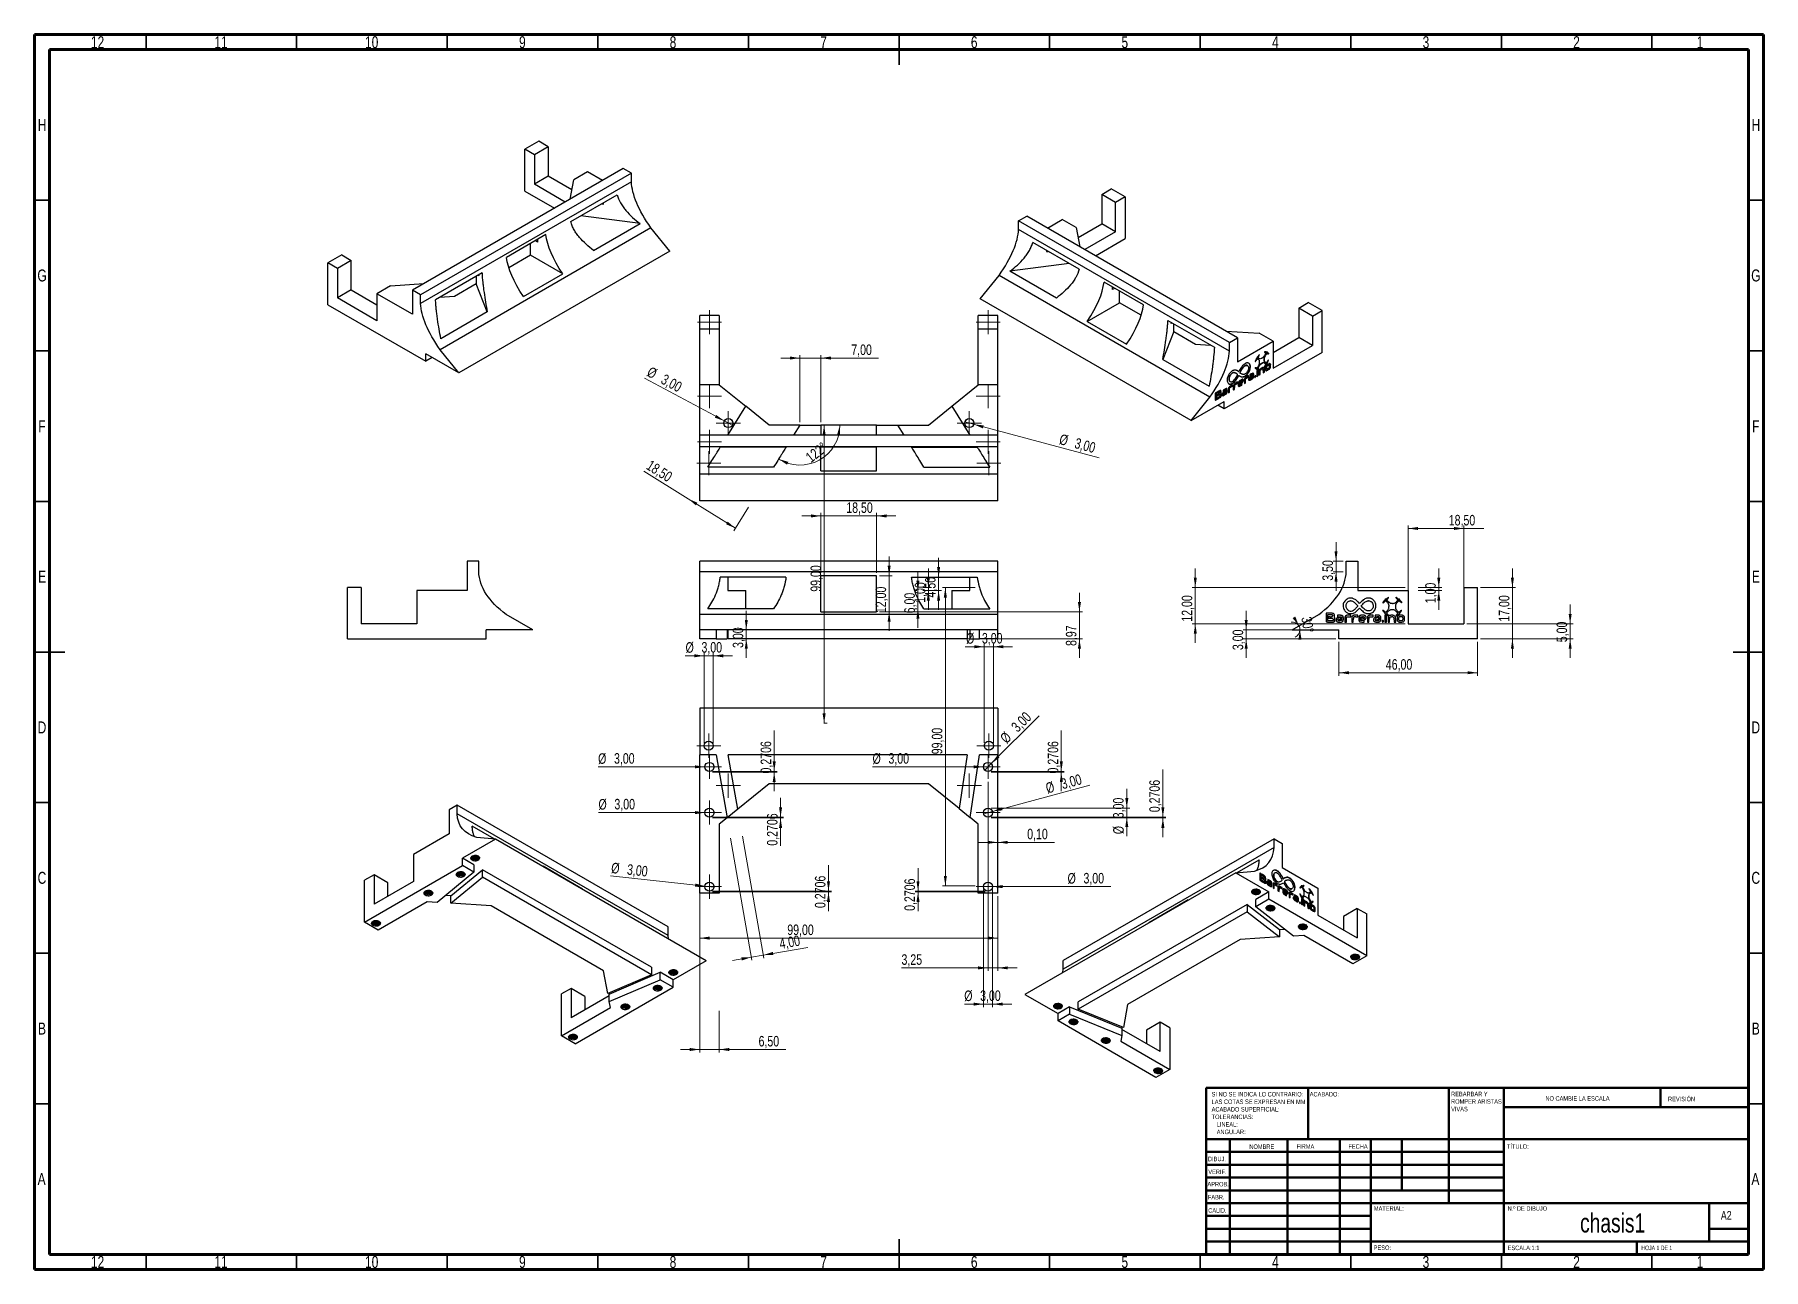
# Model space of a CAD drawing. Header units: millimetres. Extents: x 15 to 589, y 5 to 415.
import ezdxf

# ---------------------------------------------------------------- set-up
doc = ezdxf.new("R2010")
doc.units = ezdxf.units.MM
doc.styles.add('SLDTEXTSTYLE0', font='TXT', dxfattribs={"width": 0.75})
doc.styles.add('SLDTEXTSTYLE1', font='TXT', dxfattribs={"width": 0.681818})
doc.dimstyles.new('SLDDIMSTYLE0', dxfattribs={"dimtxt": 3.5, "dimasz": 3.302, "dimexe": 0, "dimexo": 0.0625, "dimgap": 0.875, "dimtad": 1, "dimrnd": 1e-09, "dimzin": 12, "dimdsep": 46, "dimtxsty": 'SLDTEXTSTYLE0', "dimsah": 1, "dimcen": 0.09, "dimadec": 0, "dimazin": 3, "dimtfac": 1, "dimtofl": 0, "dimtmove": 0, "dimatfit": 3, "dimfxl": 1, "dimfrac": 2, "dimtolj": 1, "dimtzin": 12, "dimarcsym": 0})
doc.dimstyles.new('SLDDIMSTYLE1', dxfattribs={"dimtxt": 3.5, "dimasz": 3.302, "dimexe": 0, "dimexo": 0.0625, "dimgap": 0.875, "dimtad": 1, "dimrnd": 1e-09, "dimzin": 12, "dimdsep": 46, "dimtxsty": 'SLDTEXTSTYLE0', "dimsah": 1, "dimcen": 0.09, "dimadec": 0, "dimazin": 3, "dimtfac": 1, "dimtmove": 0, "dimatfit": 0, "dimfxl": 1, "dimfrac": 2, "dimtolj": 1, "dimtzin": 12, "dimarcsym": 0})
doc.dimstyles.new('SLDDIMSTYLE2', dxfattribs={"dimtxt": 3.5, "dimasz": 3.302, "dimexe": 0, "dimexo": 0.0625, "dimgap": 0.875, "dimtad": 1, "dimdec": 4, "dimzin": 12, "dimdsep": 46, "dimtxsty": 'SLDTEXTSTYLE0', "dimsah": 1, "dimcen": 0.09, "dimazin": 3, "dimtfac": 1, "dimtofl": 0, "dimtmove": 0, "dimatfit": 3, "dimfxl": 1, "dimfrac": 2, "dimtolj": 1, "dimtzin": 12, "dimarcsym": 0})
doc.dimstyles.new('SLDDIMSTYLE3', dxfattribs={"dimtxt": 3.5, "dimasz": 3.302, "dimexe": 0, "dimexo": 0.0625, "dimgap": 0.875, "dimtad": 1, "dimrnd": 1e-09, "dimzin": 12, "dimdsep": 46, "dimtxsty": 'SLDTEXTSTYLE0', "dimblk1": 'NONE', "dimsah": 1, "dimcen": 0, "dimadec": 0, "dimazin": 3, "dimtfac": 1, "dimtmove": 0, "dimatfit": 3, "dimldrblk": 'NONE', "dimfxl": 1, "dimfrac": 2, "dimtolj": 1, "dimtzin": 12, "dimarcsym": 0})
doc.dimstyles.new('SLDDIMSTYLE4', dxfattribs={"dimtxt": 3.5, "dimasz": 3.302, "dimexe": 0, "dimexo": 0.0625, "dimgap": 0.875, "dimtad": 1, "dimdec": 4, "dimrnd": 1e-09, "dimdsep": 46, "dimtxsty": 'SLDTEXTSTYLE0', "dimsah": 1, "dimcen": 0.09, "dimadec": 0, "dimazin": 2, "dimtfac": 1, "dimtdec": 4, "dimtmove": 0, "dimatfit": 0, "dimfxl": 1, "dimfrac": 2, "dimtolj": 1, "dimtzin": 12, "dimarcsym": 0})
doc.dimstyles.new('SLDDIMSTYLE5', dxfattribs={"dimtxt": 3.5, "dimasz": 3.302, "dimexe": 0, "dimexo": 0.0625, "dimgap": 0.875, "dimtad": 1, "dimrnd": 1e-09, "dimdsep": 46, "dimtxsty": 'SLDTEXTSTYLE0', "dimsah": 1, "dimcen": 0.09, "dimadec": 0, "dimazin": 2, "dimtfac": 1, "dimtmove": 0, "dimatfit": 0, "dimfxl": 1, "dimfrac": 2, "dimtolj": 1, "dimtzin": 12, "dimarcsym": 0})

msp = doc.modelspace()

# ---------------------------------------------------------------- texts
at = {"color": 7, "linetype": 'Continuous', "lineweight": 0}
for s, insert, char_height, attachment_point, style in [('12', (35.92007, 414.44577), 3.96875, 2, 'SLDTEXTSTYLE0'), ('11', (76.92007, 414.44577), 3.96875, 2, 'SLDTEXTSTYLE0'), ('10', (126.92007, 414.44577), 3.96875, 2, 'SLDTEXTSTYLE0'), ('9', (176.96004, 414.44577), 3.96875, 2, 'SLDTEXTSTYLE0'), ('8', (226.96004, 414.44577), 3.96875, 2, 'SLDTEXTSTYLE0'), ('7', (276.96004, 414.44577), 3.96875, 2, 'SLDTEXTSTYLE0'), ('6', (326.96004, 414.44577), 3.96875, 2, 'SLDTEXTSTYLE0'), ('5', (376.96004, 414.44577), 3.96875, 2, 'SLDTEXTSTYLE0'), ('4', (426.96004, 414.44577), 3.96875, 2, 'SLDTEXTSTYLE0'), ('3', (476.96004, 414.44577), 3.96875, 2, 'SLDTEXTSTYLE0'), ('2', (526.96004, 414.44577), 3.96875, 2, 'SLDTEXTSTYLE0'), ('1', (567.96004, 414.44577), 3.96875, 2, 'SLDTEXTSTYLE0'), ('H', (17.49035, 386.94577), 3.96875, 2, 'SLDTEXTSTYLE0'), ('H', (586.49035, 386.94577), 3.96875, 2, 'SLDTEXTSTYLE0'), ('G', (17.48668, 337.00253), 3.96875, 2, 'SLDTEXTSTYLE0'), ('G', (586.48668, 337.00253), 3.96875, 2, 'SLDTEXTSTYLE0'), ('F', (17.45774, 286.94577), 3.96875, 2, 'SLDTEXTSTYLE0'), ('F', (586.45774, 286.94577), 3.96875, 2, 'SLDTEXTSTYLE0'), ('E', (17.50781, 237.00253), 3.96875, 2, 'SLDTEXTSTYLE0'), ('E', (586.50781, 237.00253), 3.96875, 2, 'SLDTEXTSTYLE0'), ('D', (17.45269, 186.94577), 3.96875, 2, 'SLDTEXTSTYLE0'), ('D', (586.45269, 186.94577), 3.96875, 2, 'SLDTEXTSTYLE0'), ('C', (17.45866, 137.00253), 3.96875, 2, 'SLDTEXTSTYLE0'), ('C', (586.45866, 137.00253), 3.96875, 2, 'SLDTEXTSTYLE0'), ('B', (17.4706, 86.94577), 3.96875, 2, 'SLDTEXTSTYLE0'), ('B', (586.4706, 86.94577), 3.96875, 2, 'SLDTEXTSTYLE0'), ('ACABADO:', (438.37129, 63.91927), 1.5, 1, 'SLDTEXTSTYLE0'), ('NO CAMBIE LA ESCALA', (516.61464, 62.53299), 1.5, 1, 'SLDTEXTSTYLE0'), ('REVISIÓN', (557.32758, 62.33491), 1.5, 1, 'SLDTEXTSTYLE0'), ('NOMBRE', (418.32224, 46.50148), 1.5, 1, 'SLDTEXTSTYLE0'), ('FIRMA', (434.03359, 46.56176), 1.5, 1, 'SLDTEXTSTYLE0'), ('FECHA', (451.2147, 46.57618), 1.5, 1, 'SLDTEXTSTYLE0'), ('TÍTULO:', (503.85709, 46.57618), 1.5, 1, 'SLDTEXTSTYLE0'), ('DIBUJ.', (404.5901, 42.42971), 1.5, 1, 'SLDTEXTSTYLE0'), ('A', (17.33969, 37.00253), 3.96875, 2, 'SLDTEXTSTYLE0'), ('VERIF.', (404.69882, 38.15441), 1.5, 1, 'SLDTEXTSTYLE0'), ('A', (586.33969, 37.00253), 3.96875, 2, 'SLDTEXTSTYLE0'), ('APROB.', (404.40172, 34.0643), 1.5, 1, 'SLDTEXTSTYLE0'), ('FABR.', (404.5425, 29.7337), 1.5, 1, 'SLDTEXTSTYLE0'), ('CALID.', (404.66904, 25.34965), 1.5, 1, 'SLDTEXTSTYLE0'), ('MATERIAL:', (459.64586, 25.98606), 1.5, 1, 'SLDTEXTSTYLE0'), ('N.º DE DIBUJO', (504.07397, 25.98606), 1.5, 1, 'SLDTEXTSTYLE0'), ('chasis1', (538.93314, 23.60691), 6.35, 2, 'SLDTEXTSTYLE0'), ('A2', (574.87116, 24.40639), 2.910417, 1, 'SLDTEXTSTYLE0'), ('PESO:', (459.61781, 12.94931), 1.4986, 1, 'SLDTEXTSTYLE0'), ('ESCALA:1:1', (504.07397, 12.90009), 1.5, 1, 'SLDTEXTSTYLE0'), ('HOJA 1 DE 1', (548.47829, 12.90009), 1.5, 1, 'SLDTEXTSTYLE1'), ('12', (35.92007, 9.44577), 3.96875, 2, 'SLDTEXTSTYLE0'), ('11', (76.92007, 9.44577), 3.96875, 2, 'SLDTEXTSTYLE0'), ('10', (126.92007, 9.44577), 3.96875, 2, 'SLDTEXTSTYLE0'), ('9', (176.96004, 9.44577), 3.96875, 2, 'SLDTEXTSTYLE0'), ('8', (226.96004, 9.44577), 3.96875, 2, 'SLDTEXTSTYLE0'), ('7', (276.96004, 9.44577), 3.96875, 2, 'SLDTEXTSTYLE0'), ('6', (326.96004, 9.44577), 3.96875, 2, 'SLDTEXTSTYLE0'), ('5', (376.96004, 9.44577), 3.96875, 2, 'SLDTEXTSTYLE0'), ('4', (426.96004, 9.44577), 3.96875, 2, 'SLDTEXTSTYLE0'), ('3', (476.96004, 9.44577), 3.96875, 2, 'SLDTEXTSTYLE0'), ('2', (526.96004, 9.44577), 3.96875, 2, 'SLDTEXTSTYLE0'), ('1', (567.96004, 9.44577), 3.96875, 2, 'SLDTEXTSTYLE0')]:
    msp.add_mtext(s, dxfattribs=dict(at, insert=insert, char_height=char_height, attachment_point=attachment_point, style=style))

# ---------------------------------------------------------------- blocks, each defined once
blk = doc.blocks.new('SW_NOTE_0')
at = {"color": 0, "linetype": 'Continuous', "lineweight": 0, "char_height": 1.5, "attachment_point": 1, "style": 'SLDTEXTSTYLE0'}
for s, insert in [('SI NO SE INDICA LO CONTRARIO:', (0, 1.93)), ('ACABADO SUPERFICIAL:', (0, -3.07)), ('TOLERANCIAS:', (0, -5.57)), ('LAS COTAS SE EXPRESAN EN MM', (0, -0.57)), ('ANGULAR:', (1.69, -10.57)), ('LINEAL:', (1.69, -8.07))]:
    blk.add_mtext(s, dxfattribs=dict(at, insert=insert))
blk = doc.blocks.new('SW_NOTE_0_1')
at = {"color": 0, "linetype": 'Continuous', "lineweight": 0, "char_height": 1.5, "attachment_point": 1, "style": 'SLDTEXTSTYLE0'}
for s, insert in [('REBARBAR Y', (0, 1.93)), ('VIVAS', (0, -3.07)), ('ROMPER ARISTAS', (0, -0.57))]:
    blk.add_mtext(s, dxfattribs=dict(at, insert=insert))
blk = doc.blocks.new('_D')
at = {"color": 7, "linetype": 'Continuous', "lineweight": 0}
for p, q in [((327.33, 231.37), (316.39, 231.37)), ((317.39, 231.37), (317.39, 132.37)), ((327.33, 132.37), (316.39, 132.37))]:
    blk.add_line(p, q, dxfattribs=at)
at = {"color": 7, "linetype": 'Continuous', "lineweight": 18}
for points in [[(317.39, 231.37), (316.88, 228.07), (317.9, 228.07)], [(317.39, 132.37), (317.9, 135.67), (316.88, 135.67)]]:
    blk.add_solid(points, dxfattribs=at)
at = {"color": 7, "linetype": 'Continuous', "lineweight": 18, "insert": (312.88, 176.05), "char_height": 3.5, "attachment_point": 1, "rotation": 90, "style": 'SLDTEXTSTYLE0'}
blk.add_mtext('99,00', dxfattribs=at)
blk = doc.blocks.new('_D_1')
at = {"color": 7, "linetype": 'Continuous', "lineweight": 0}
for p, q in [((276.08, 255.17), (269.73, 255.17)), ((276.08, 236.34), (276.08, 256.17)), ((294.58, 255.17), (276.08, 255.17)), ((294.58, 236.34), (294.58, 256.17)), ((294.58, 255.17), (300.93, 255.17))]:
    blk.add_line(p, q, dxfattribs=at)
at = {"color": 7, "linetype": 'Continuous', "lineweight": 18}
for points in [[(276.08, 255.17), (272.78, 255.68), (272.78, 254.66)], [(294.58, 255.17), (297.88, 254.66), (297.88, 255.68)]]:
    blk.add_solid(points, dxfattribs=at)
at = {"color": 7, "linetype": 'Continuous', "lineweight": 18, "insert": (284.5, 259.68), "char_height": 3.5, "attachment_point": 1, "style": 'SLDTEXTSTYLE0'}
blk.add_mtext('18,50', dxfattribs=at)
blk = doc.blocks.new('_D_2')
at = {"color": 7, "linetype": 'Continuous', "lineweight": 0}
for p, q in [((298.73, 235.34), (298.73, 241.69)), ((295.58, 235.34), (299.73, 235.34)), ((298.73, 235.34), (298.73, 223.34)), ((295.58, 223.34), (299.73, 223.34)), ((298.73, 223.34), (298.73, 216.99))]:
    blk.add_line(p, q, dxfattribs=at)
at = {"color": 7, "linetype": 'Continuous', "lineweight": 18}
for points in [[(298.73, 235.34), (299.23, 238.64), (298.22, 238.64)], [(298.73, 223.34), (298.22, 220.04), (299.23, 220.04)]]:
    blk.add_solid(points, dxfattribs=at)
at = {"color": 7, "linetype": 'Continuous', "lineweight": 18, "insert": (294.22, 222.9), "char_height": 3.5, "attachment_point": 1, "rotation": 90, "style": 'SLDTEXTSTYLE0'}
blk.add_mtext('12,00', dxfattribs=at)
blk = doc.blocks.new('_D_3')
at = {"color": 7, "linetype": 'Continuous', "lineweight": 0}
for p, q in [((361.91, 223.34), (361.91, 229.69)), ((295.58, 223.34), (362.91, 223.34)), ((361.91, 223.34), (361.91, 214.37)), ((312.76, 214.37), (362.91, 214.37)), ((361.91, 214.37), (361.91, 208.02))]:
    blk.add_line(p, q, dxfattribs=at)
at = {"color": 7, "linetype": 'Continuous', "lineweight": 18}
for points in [[(361.91, 223.34), (362.42, 226.64), (361.4, 226.64)], [(361.91, 214.37), (361.4, 211.07), (362.42, 211.07)]]:
    blk.add_solid(points, dxfattribs=at)
at = {"color": 7, "linetype": 'Continuous', "lineweight": 18, "insert": (357.4, 212), "char_height": 3.5, "attachment_point": 1, "rotation": 90, "style": 'SLDTEXTSTYLE0'}
blk.add_mtext('8,97', dxfattribs=at)
blk = doc.blocks.new('_D_4')
at = {"color": 7, "linetype": 'Continuous', "lineweight": 0}
for p, q in [((308.27, 230.37), (308.27, 236.72)), ((307.96, 230.37), (307.27, 230.37)), ((308.27, 230.37), (308.27, 224.37)), ((307.96, 224.37), (307.27, 224.37)), ((308.27, 224.37), (308.27, 218.02))]:
    blk.add_line(p, q, dxfattribs=at)
at = {"color": 7, "linetype": 'Continuous', "lineweight": 18}
for points in [[(308.27, 230.37), (308.78, 233.67), (307.77, 233.67)], [(308.27, 224.37), (307.77, 221.07), (308.78, 221.07)]]:
    blk.add_solid(points, dxfattribs=at)
at = {"color": 7, "linetype": 'Continuous', "lineweight": 18, "insert": (303.76, 222.84), "char_height": 3.5, "attachment_point": 1, "rotation": 90, "style": 'SLDTEXTSTYLE0'}
blk.add_mtext('6,00', dxfattribs=at)
blk = doc.blocks.new('_D_5')
at = {"color": 7, "linetype": 'Continuous', "lineweight": 0}
for p, q in [((315.15, 234.87), (315.15, 241.22)), ((309.96, 234.87), (316.15, 234.87)), ((309.96, 230.37), (316.15, 230.37)), ((315.15, 230.37), (315.15, 234.87)), ((315.15, 230.37), (315.15, 224.02))]:
    blk.add_line(p, q, dxfattribs=at)
at = {"color": 7, "linetype": 'Continuous', "lineweight": 18}
for points in [[(315.15, 234.87), (315.66, 238.17), (314.64, 238.17)], [(315.15, 230.37), (314.64, 227.07), (315.66, 227.07)]]:
    blk.add_solid(points, dxfattribs=at)
at = {"color": 7, "linetype": 'Continuous', "lineweight": 18, "insert": (310.64, 228.09), "char_height": 3.5, "attachment_point": 1, "rotation": 90, "style": 'SLDTEXTSTYLE0'}
blk.add_mtext('4,50', dxfattribs=at)
blk = doc.blocks.new('_D_6')
at = {"color": 7, "linetype": 'Continuous', "lineweight": 0}
for p, q in [((311.74, 231.37), (311.74, 237.72)), ((309.96, 231.37), (312.74, 231.37)), ((309.96, 230.37), (312.74, 230.37)), ((311.74, 231.37), (311.74, 230.37)), ((311.74, 230.37), (311.74, 224.02))]:
    blk.add_line(p, q, dxfattribs=at)
at = {"color": 7, "linetype": 'Continuous', "lineweight": 18}
for points in [[(311.74, 231.37), (312.25, 234.67), (311.23, 234.67)], [(311.74, 230.37), (311.23, 227.07), (312.25, 227.07)]]:
    blk.add_solid(points, dxfattribs=at)
at = {"color": 7, "linetype": 'Continuous', "lineweight": 18, "insert": (307.23, 226.34), "char_height": 3.5, "attachment_point": 1, "rotation": 90, "style": 'SLDTEXTSTYLE0'}
blk.add_mtext('1,00', dxfattribs=at)
blk = doc.blocks.new('_D_7')
at = {"color": 7, "linetype": 'Continuous', "lineweight": 0}
for p, q in [((251.3, 217.37), (251.3, 223.72)), ((246.93, 217.37), (252.3, 217.37)), ((246.93, 214.37), (252.3, 214.37)), ((251.3, 214.37), (251.3, 217.37)), ((251.3, 214.37), (251.3, 208.02))]:
    blk.add_line(p, q, dxfattribs=at)
at = {"color": 7, "linetype": 'Continuous', "lineweight": 18}
for points in [[(251.3, 217.37), (251.81, 220.67), (250.8, 220.67)], [(251.3, 214.37), (250.8, 211.07), (251.81, 211.07)]]:
    blk.add_solid(points, dxfattribs=at)
at = {"color": 7, "linetype": 'Continuous', "lineweight": 18, "insert": (246.79, 211.34), "char_height": 3.5, "attachment_point": 1, "rotation": 90, "style": 'SLDTEXTSTYLE0'}
blk.add_mtext('3,00', dxfattribs=at)
blk = doc.blocks.new('_D_8')
at = {"color": 7, "linetype": 'Continuous', "lineweight": 0}
for p, q in [((471.06, 220.37), (471.06, 252.01)), ((471.06, 251.01), (489.56, 251.01)), ((489.56, 220.37), (489.56, 252.01)), ((489.56, 251.01), (496.17, 251.01))]:
    blk.add_line(p, q, dxfattribs=at)
at = {"color": 7, "linetype": 'Continuous', "lineweight": 18}
for points in [[(471.06, 251.01), (474.36, 250.5), (474.36, 251.52)], [(489.56, 251.01), (486.25, 251.52), (486.25, 250.5)]]:
    blk.add_solid(points, dxfattribs=at)
at = {"color": 7, "linetype": 'Continuous', "lineweight": 18, "insert": (484.53, 255.52), "char_height": 3.5, "attachment_point": 1, "style": 'SLDTEXTSTYLE0'}
blk.add_mtext('18,50', dxfattribs=at)
blk = doc.blocks.new('_D_9')
at = {"color": 7, "linetype": 'Continuous', "lineweight": 0}
for p, q in [((400.37, 231.37), (400.37, 237.72)), ((470.06, 231.37), (399.37, 231.37)), ((400.37, 231.37), (400.37, 219.37)), ((470.06, 219.37), (399.37, 219.37)), ((400.37, 219.37), (400.37, 213.02))]:
    blk.add_line(p, q, dxfattribs=at)
at = {"color": 7, "linetype": 'Continuous', "lineweight": 18}
for points in [[(400.37, 231.37), (400.88, 234.67), (399.87, 234.67)], [(400.37, 219.37), (399.87, 216.07), (400.88, 216.07)]]:
    blk.add_solid(points, dxfattribs=at)
at = {"color": 7, "linetype": 'Continuous', "lineweight": 18, "insert": (395.86, 220.06), "char_height": 3.5, "attachment_point": 1, "rotation": 90, "style": 'SLDTEXTSTYLE0'}
blk.add_mtext('12,00', dxfattribs=at)
blk = doc.blocks.new('_D_10')
at = {"color": 7, "linetype": 'Continuous', "lineweight": 0}
for p, q in [((448.06, 213.37), (448.06, 202.11)), ((494.06, 213.37), (494.06, 202.11)), ((494.06, 203.11), (448.06, 203.11))]:
    blk.add_line(p, q, dxfattribs=at)
at = {"color": 7, "linetype": 'Continuous', "lineweight": 18}
for points in [[(448.06, 203.11), (451.36, 202.61), (451.36, 203.62)], [(494.06, 203.11), (490.75, 203.62), (490.75, 202.61)]]:
    blk.add_solid(points, dxfattribs=at)
at = {"color": 7, "linetype": 'Continuous', "lineweight": 18, "insert": (463.63, 207.63), "char_height": 3.5, "attachment_point": 1, "style": 'SLDTEXTSTYLE0'}
blk.add_mtext('46,00', dxfattribs=at)
blk = doc.blocks.new('_D_11')
at = {"color": 7, "linetype": 'Continuous', "lineweight": 0}
for p, q in [((505.67, 231.37), (505.67, 237.72)), ((495.06, 231.37), (506.67, 231.37)), ((505.67, 214.37), (505.67, 231.37)), ((495.06, 214.37), (506.67, 214.37)), ((505.67, 214.37), (505.67, 208.02))]:
    blk.add_line(p, q, dxfattribs=at)
at = {"color": 7, "linetype": 'Continuous', "lineweight": 18}
for points in [[(505.67, 231.37), (506.17, 234.67), (505.16, 234.67)], [(505.67, 214.37), (505.16, 211.07), (506.17, 211.07)]]:
    blk.add_solid(points, dxfattribs=at)
at = {"color": 7, "linetype": 'Continuous', "lineweight": 18, "insert": (501.15, 220.06), "char_height": 3.5, "attachment_point": 1, "rotation": 90, "style": 'SLDTEXTSTYLE0'}
blk.add_mtext('17,00', dxfattribs=at)
blk = doc.blocks.new('_D_12')
at = {"color": 7, "linetype": 'Continuous', "lineweight": 0}
for p, q in [((524.83, 219.37), (524.83, 225.72)), ((490.56, 219.37), (525.83, 219.37)), ((524.83, 214.37), (524.83, 219.37)), ((495.06, 214.37), (525.83, 214.37)), ((524.83, 214.37), (524.83, 208.02))]:
    blk.add_line(p, q, dxfattribs=at)
at = {"color": 7, "linetype": 'Continuous', "lineweight": 18}
for points in [[(524.83, 219.37), (525.34, 222.67), (524.33, 222.67)], [(524.83, 214.37), (524.33, 211.07), (525.34, 211.07)]]:
    blk.add_solid(points, dxfattribs=at)
at = {"color": 7, "linetype": 'Continuous', "lineweight": 18, "insert": (520.32, 213.25), "char_height": 3.5, "attachment_point": 1, "rotation": 90, "style": 'SLDTEXTSTYLE0'}
blk.add_mtext('5,00', dxfattribs=at)
blk = doc.blocks.new('_D_13')
at = {"color": 7, "linetype": 'Continuous', "lineweight": 18}
for start, end in [(30, 97.89642), (0, 30), (292.10358, 0)]:
    blk.add_arc((432.55, 217.37), 2.58, start, end, dxfattribs=at)
for points in [[(434.78, 218.66), (433.57, 221.77), (432.69, 221.26)], [(435.13, 217.37), (434.62, 214.07), (435.64, 214.07)]]:
    blk.add_solid(points, dxfattribs=at)
at = {"color": 7, "linetype": 'Continuous', "lineweight": 18, "insert": (438.99, 221.97), "char_height": 3.5, "attachment_point": 1, "rotation": 279.1196, "style": 'SLDTEXTSTYLE0'}
blk.add_mtext('30°', dxfattribs=at)
blk = doc.blocks.new('_D_14')
at = {"color": 7, "linetype": 'Continuous', "lineweight": 0}
for p, q in [((447.1, 240.16), (447.1, 246.51)), ((449.51, 240.16), (446.1, 240.16)), ((449.52, 236.66), (446.1, 236.66)), ((447.1, 236.66), (447.1, 240.16)), ((447.1, 236.66), (447.1, 230.31))]:
    blk.add_line(p, q, dxfattribs=at)
at = {"color": 7, "linetype": 'Continuous', "lineweight": 18}
for points in [[(447.1, 240.16), (447.61, 243.46), (446.59, 243.46)], [(447.1, 236.66), (446.59, 233.35), (447.61, 233.35)]]:
    blk.add_solid(points, dxfattribs=at)
at = {"color": 7, "linetype": 'Continuous', "lineweight": 18, "insert": (442.59, 233.67), "char_height": 3.5, "attachment_point": 1, "rotation": 90, "style": 'SLDTEXTSTYLE0'}
blk.add_mtext('3,50', dxfattribs=at)
blk = doc.blocks.new('_D_15')
at = {"color": 7, "linetype": 'Continuous', "lineweight": 0}
for p, q in [((417.27, 217.37), (417.27, 223.72)), ((447.06, 217.37), (416.27, 217.37)), ((447.06, 214.37), (416.27, 214.37)), ((417.27, 214.37), (417.27, 217.37)), ((417.27, 214.37), (417.27, 208.02))]:
    blk.add_line(p, q, dxfattribs=at)
at = {"color": 7, "linetype": 'Continuous', "lineweight": 18}
for points in [[(417.27, 217.37), (417.78, 220.67), (416.77, 220.67)], [(417.27, 214.37), (416.77, 211.07), (417.78, 211.07)]]:
    blk.add_solid(points, dxfattribs=at)
at = {"color": 7, "linetype": 'Continuous', "lineweight": 18, "insert": (412.76, 210.63), "char_height": 3.5, "attachment_point": 1, "rotation": 90, "style": 'SLDTEXTSTYLE0'}
blk.add_mtext('3,00', dxfattribs=at)
blk = doc.blocks.new('_D_16')
at = {"color": 7, "linetype": 'Continuous', "lineweight": 0}
for p, q in [((481.22, 231.37), (481.22, 237.72)), ((474.37, 231.37), (482.22, 231.37)), ((474.37, 230.37), (482.22, 230.37)), ((481.22, 231.37), (481.22, 230.37)), ((481.22, 230.37), (481.22, 224.02))]:
    blk.add_line(p, q, dxfattribs=at)
at = {"color": 7, "linetype": 'Continuous', "lineweight": 18}
for points in [[(481.22, 231.37), (481.73, 234.67), (480.71, 234.67)], [(481.22, 230.37), (480.71, 227.07), (481.73, 227.07)]]:
    blk.add_solid(points, dxfattribs=at)
at = {"color": 7, "linetype": 'Continuous', "lineweight": 18, "insert": (476.71, 226.17), "char_height": 3.5, "attachment_point": 1, "rotation": 90, "style": 'SLDTEXTSTYLE0'}
blk.add_mtext('1,00', dxfattribs=at)
blk = doc.blocks.new('_D_17')
at = {"color": 7, "linetype": 'Continuous', "lineweight": 0}
for p, q in [((235.83, 128.89), (235.83, 114.01)), ((334.83, 128.89), (334.83, 114.01)), ((235.83, 115.01), (334.83, 115.01))]:
    blk.add_line(p, q, dxfattribs=at)
at = {"color": 7, "linetype": 'Continuous', "lineweight": 18}
for points in [[(235.83, 115.01), (239.13, 114.5), (239.13, 115.52)], [(334.83, 115.01), (331.53, 115.52), (331.53, 114.5)]]:
    blk.add_solid(points, dxfattribs=at)
at = {"color": 7, "linetype": 'Continuous', "lineweight": 18, "insert": (264.91, 119.52), "char_height": 3.5, "attachment_point": 1, "style": 'SLDTEXTSTYLE0'}
blk.add_mtext('99,00', dxfattribs=at)
blk = doc.blocks.new('_D_18')
at = {"color": 7, "linetype": 'Continuous', "lineweight": 0}
for p, q in [((235.83, 133.39), (235.83, 77.02)), ((242.33, 90.9), (242.33, 77.02)), ((235.83, 78.02), (229.48, 78.02)), ((235.83, 78.02), (242.33, 78.02)), ((242.33, 78.02), (264.43, 78.02))]:
    blk.add_line(p, q, dxfattribs=at)
at = {"color": 7, "linetype": 'Continuous', "lineweight": 18}
for points in [[(235.83, 78.02), (232.53, 78.53), (232.53, 77.51)], [(242.33, 78.02), (245.63, 77.51), (245.63, 78.53)]]:
    blk.add_solid(points, dxfattribs=at)
at = {"color": 7, "linetype": 'Continuous', "lineweight": 18, "insert": (255.38, 82.53), "char_height": 3.5, "attachment_point": 1, "style": 'SLDTEXTSTYLE0'}
blk.add_mtext('6,50', dxfattribs=at)
blk = doc.blocks.new('_D_19')
at = {"color": 7, "linetype": 'Continuous', "lineweight": 0}
for p, q in [((246.1, 148.2), (253.17, 107.68)), ((250.04, 148.88), (257.11, 108.37)), ((256.93, 109.35), (252.99, 108.67)), ((256.93, 109.35), (271.72, 111.93)), ((252.99, 108.67), (246.74, 107.57))]:
    blk.add_line(p, q, dxfattribs=at)
at = {"color": 7, "linetype": 'Continuous', "lineweight": 18}
for points in [[(256.93, 109.35), (260.27, 109.42), (260.1, 110.42)], [(252.99, 108.67), (249.65, 108.6), (249.83, 107.6)]]:
    blk.add_solid(points, dxfattribs=at)
at = {"color": 7, "linetype": 'Continuous', "lineweight": 18, "insert": (262.03, 114.82), "char_height": 3.5, "attachment_point": 1, "rotation": 9.89456, "style": 'SLDTEXTSTYLE0'}
blk.add_mtext('4,00', dxfattribs=at)
blk = doc.blocks.new('_D_20')
at = {"color": 7, "linetype": 'Continuous', "lineweight": 0}
for q in [(293.22, 171.87), (333.08, 171.87)]:
    blk.add_line((330.08, 171.87), q, dxfattribs=at)
at = {"color": 7, "linetype": 'Continuous', "lineweight": 18}
blk.add_solid([(330.08, 171.87), (326.78, 172.37), (326.78, 171.36)], dxfattribs=at)
at = {"color": 7, "linetype": 'Continuous', "lineweight": 18, "char_height": 3.5, "attachment_point": 1, "style": 'SLDTEXTSTYLE0'}
for s, insert in [('%%c', (293.22, 176.37)), ('3,00', (298.5, 176.42))]:
    blk.add_mtext(s, dxfattribs=dict(at, insert=insert))
blk = doc.blocks.new('_None')
blk = doc.blocks.new('_D_21')
at = {"color": 7, "linetype": 'Continuous', "lineweight": 0}
for p, q in [((331.58, 166.87), (331.58, 104.11)), ((334.83, 128.89), (334.83, 104.11)), ((331.58, 105.11), (302.83, 105.11)), ((331.58, 105.11), (334.83, 105.11)), ((334.83, 105.11), (341.18, 105.11))]:
    blk.add_line(p, q, dxfattribs=at)
at = {"color": 7, "linetype": 'Continuous', "lineweight": 18}
for points in [[(331.58, 105.11), (328.28, 105.62), (328.28, 104.61)], [(334.83, 105.11), (338.13, 104.61), (338.13, 105.62)]]:
    blk.add_solid(points, dxfattribs=at)
at = {"color": 7, "linetype": 'Continuous', "lineweight": 18, "insert": (302.83, 109.63), "char_height": 3.5, "attachment_point": 1, "style": 'SLDTEXTSTYLE0'}
blk.add_mtext('3,25', dxfattribs=at)
blk = doc.blocks.new('_D_22')
at = {"color": 7, "linetype": 'Continuous', "lineweight": 0}
for p, q in [((377.63, 158.18), (377.63, 164.53)), ((332.58, 158.18), (378.63, 158.18)), ((332.58, 155.18), (378.63, 155.18)), ((377.63, 158.18), (377.63, 155.18)), ((377.63, 155.18), (377.63, 148.83))]:
    blk.add_line(p, q, dxfattribs=at)
at = {"color": 7, "linetype": 'Continuous', "lineweight": 18}
for points in [[(377.63, 158.18), (378.14, 161.48), (377.13, 161.48)], [(377.63, 155.18), (377.13, 151.88), (378.14, 151.88)]]:
    blk.add_solid(points, dxfattribs=at)
at = {"color": 7, "linetype": 'Continuous', "lineweight": 18, "char_height": 3.5, "attachment_point": 1, "rotation": 90, "style": 'SLDTEXTSTYLE0'}
for s, insert in [('3,00', (373.07, 154.79)), ('%%c', (373.12, 149.51))]:
    blk.add_mtext(s, dxfattribs=dict(at, insert=insert))
blk = doc.blocks.new('_D_23')
at = {"color": 7, "linetype": 'Continuous', "lineweight": 0}
for p, q in [((330.08, 131.1), (330.08, 92.09)), ((333.08, 131.1), (333.08, 92.09)), ((330.08, 93.09), (323.73, 93.09)), ((330.08, 93.09), (333.08, 93.09)), ((333.08, 93.09), (339.43, 93.09))]:
    blk.add_line(p, q, dxfattribs=at)
at = {"color": 7, "linetype": 'Continuous', "lineweight": 18}
for points in [[(330.08, 93.09), (326.78, 93.59), (326.78, 92.58)], [(333.08, 93.09), (336.38, 92.58), (336.38, 93.59)]]:
    blk.add_solid(points, dxfattribs=at)
at = {"color": 7, "linetype": 'Continuous', "lineweight": 18, "char_height": 3.5, "attachment_point": 1, "style": 'SLDTEXTSTYLE0'}
for s, insert in [('%%c', (323.66, 97.6)), ('3,00', (328.94, 97.65))]:
    blk.add_mtext(s, dxfattribs=dict(at, insert=insert))
blk = doc.blocks.new('_D_24')
at = {"color": 7, "linetype": 'Continuous', "lineweight": 0}
for q in [(348.54, 188.82), (330.52, 170.81)]:
    blk.add_line((332.64, 172.93), q, dxfattribs=at)
at = {"color": 7, "linetype": 'Continuous', "lineweight": 18}
blk.add_solid([(332.64, 172.93), (335.33, 174.9), (334.62, 175.62)], dxfattribs=at)
at = {"color": 7, "linetype": 'Continuous', "lineweight": 18, "char_height": 3.5, "attachment_point": 1, "rotation": 45, "style": 'SLDTEXTSTYLE0'}
for s, insert in [('3,00', (338.93, 185.62)), ('%%c', (335.24, 181.85))]:
    blk.add_mtext(s, dxfattribs=dict(at, insert=insert))
blk = doc.blocks.new('_D_25')
at = {"color": 7, "linetype": 'Continuous', "lineweight": 0}
for p, q in [((355.89, 170.37), (355.89, 183.89)), ((332.58, 170.37), (356.89, 170.37)), ((332.58, 170.1), (356.89, 170.1)), ((355.89, 170.1), (355.89, 170.37)), ((355.89, 170.1), (355.89, 163.75))]:
    blk.add_line(p, q, dxfattribs=at)
at = {"color": 7, "linetype": 'Continuous', "lineweight": 18}
for points in [[(355.89, 170.37), (356.4, 173.67), (355.39, 173.67)], [(355.89, 170.1), (355.39, 166.79), (356.4, 166.79)]]:
    blk.add_solid(points, dxfattribs=at)
at = {"color": 7, "linetype": 'Continuous', "lineweight": 18, "insert": (351.38, 169.66), "char_height": 3.5, "attachment_point": 1, "rotation": 90, "style": 'SLDTEXTSTYLE0'}
blk.add_mtext('0,2706', dxfattribs=at)
blk = doc.blocks.new('_D_26')
at = {"color": 7, "linetype": 'Continuous', "lineweight": 0}
for q in [(365.38, 165.74), (330.13, 156.29)]:
    blk.add_line((333.03, 157.07), q, dxfattribs=at)
at = {"color": 7, "linetype": 'Continuous', "lineweight": 18}
blk.add_solid([(333.03, 157.07), (336.35, 157.43), (336.09, 158.41)], dxfattribs=at)
at = {"color": 7, "linetype": 'Continuous', "lineweight": 18, "char_height": 3.5, "attachment_point": 1, "rotation": 15, "style": 'SLDTEXTSTYLE0'}
for s, insert in [('%%c', (350.38, 166.37)), ('3,00', (355.46, 167.79))]:
    blk.add_mtext(s, dxfattribs=dict(at, insert=insert))
blk = doc.blocks.new('_D_27')
at = {"color": 7, "linetype": 'Continuous', "lineweight": 0}
for p, q in [((389.61, 155.18), (389.61, 171.03)), ((332.58, 155.18), (390.61, 155.18)), ((389.61, 154.91), (389.61, 155.18)), ((332.58, 154.91), (390.61, 154.91)), ((389.61, 154.91), (389.61, 148.56))]:
    blk.add_line(p, q, dxfattribs=at)
at = {"color": 7, "linetype": 'Continuous', "lineweight": 18}
for points in [[(389.61, 155.18), (390.12, 158.48), (389.1, 158.48)], [(389.61, 154.91), (389.1, 151.61), (390.12, 151.61)]]:
    blk.add_solid(points, dxfattribs=at)
at = {"color": 7, "linetype": 'Continuous', "lineweight": 18, "insert": (385.1, 156.81), "char_height": 3.5, "attachment_point": 1, "rotation": 90, "style": 'SLDTEXTSTYLE0'}
blk.add_mtext('0,2706', dxfattribs=at)
blk = doc.blocks.new('_D_28')
at = {"color": 7, "linetype": 'Continuous', "lineweight": 0}
for q in [(330.08, 132.1), (372.3, 132.1)]:
    blk.add_line((333.08, 132.1), q, dxfattribs=at)
at = {"color": 7, "linetype": 'Continuous', "lineweight": 18}
blk.add_solid([(333.08, 132.1), (336.38, 131.59), (336.38, 132.61)], dxfattribs=at)
at = {"color": 7, "linetype": 'Continuous', "lineweight": 18, "char_height": 3.5, "attachment_point": 1, "style": 'SLDTEXTSTYLE0'}
for s, insert in [('%%c', (357.97, 136.6)), ('3,00', (363.25, 136.65))]:
    blk.add_mtext(s, dxfattribs=dict(at, insert=insert))
blk = doc.blocks.new('_D_29')
at = {"color": 7, "linetype": 'Continuous', "lineweight": 0}
for p, q in [((308.32, 130.6), (308.32, 138.28)), ((330.58, 130.6), (307.32, 130.6)), ((330.58, 130.33), (307.32, 130.33)), ((308.32, 130.33), (308.32, 130.6)), ((308.32, 130.33), (308.32, 123.98))]:
    blk.add_line(p, q, dxfattribs=at)
at = {"color": 7, "linetype": 'Continuous', "lineweight": 18}
for points in [[(308.32, 130.6), (308.82, 133.9), (307.81, 133.9)], [(308.32, 130.33), (307.81, 127.02), (308.82, 127.02)]]:
    blk.add_solid(points, dxfattribs=at)
at = {"color": 7, "linetype": 'Continuous', "lineweight": 18, "insert": (303.8, 124.05), "char_height": 3.5, "attachment_point": 1, "rotation": 90, "style": 'SLDTEXTSTYLE0'}
blk.add_mtext('0,2706', dxfattribs=at)
blk = doc.blocks.new('_D_30')
at = {"color": 7, "linetype": 'Continuous', "lineweight": 0}
for q in [(202.1, 171.87), (240.58, 171.87)]:
    blk.add_line((237.58, 171.87), q, dxfattribs=at)
at = {"color": 7, "linetype": 'Continuous', "lineweight": 18}
blk.add_solid([(237.58, 171.87), (234.28, 172.37), (234.28, 171.36)], dxfattribs=at)
at = {"color": 7, "linetype": 'Continuous', "lineweight": 18, "char_height": 3.5, "attachment_point": 1, "style": 'SLDTEXTSTYLE0'}
for s, insert in [('%%c', (202.1, 176.37)), ('3,00', (207.38, 176.42))]:
    blk.add_mtext(s, dxfattribs=dict(at, insert=insert))
blk = doc.blocks.new('_D_31')
at = {"color": 7, "linetype": 'Continuous', "lineweight": 0}
for p, q in [((260.57, 170.37), (260.57, 183.89)), ((240.08, 170.37), (261.57, 170.37)), ((240.08, 170.1), (261.57, 170.1)), ((260.57, 170.1), (260.57, 170.37)), ((260.57, 170.1), (260.57, 163.75))]:
    blk.add_line(p, q, dxfattribs=at)
at = {"color": 7, "linetype": 'Continuous', "lineweight": 18}
for points in [[(260.57, 170.37), (261.08, 173.67), (260.06, 173.67)], [(260.57, 170.1), (260.06, 166.79), (261.08, 166.79)]]:
    blk.add_solid(points, dxfattribs=at)
at = {"color": 7, "linetype": 'Continuous', "lineweight": 18, "insert": (256.06, 169.66), "char_height": 3.5, "attachment_point": 1, "rotation": 90, "style": 'SLDTEXTSTYLE0'}
blk.add_mtext('0,2706', dxfattribs=at)
blk = doc.blocks.new('_D_32')
at = {"color": 7, "linetype": 'Continuous', "lineweight": 0}
for q in [(202.23, 156.68), (240.58, 156.68)]:
    blk.add_line((237.58, 156.68), q, dxfattribs=at)
at = {"color": 7, "linetype": 'Continuous', "lineweight": 18}
blk.add_solid([(237.58, 156.68), (234.28, 157.19), (234.28, 156.17)], dxfattribs=at)
at = {"color": 7, "linetype": 'Continuous', "lineweight": 18, "char_height": 3.5, "attachment_point": 1, "style": 'SLDTEXTSTYLE0'}
for s, insert in [('%%c', (202.23, 161.18)), ('3,00', (207.51, 161.23))]:
    blk.add_mtext(s, dxfattribs=dict(at, insert=insert))
blk = doc.blocks.new('_D_33')
at = {"color": 7, "linetype": 'Continuous', "lineweight": 0}
for p, q in [((262.68, 155.18), (262.68, 161.53)), ((240.08, 155.18), (263.68, 155.18)), ((262.68, 154.91), (262.68, 155.18)), ((240.08, 154.91), (263.68, 154.91)), ((262.68, 154.91), (262.68, 145.69))]:
    blk.add_line(p, q, dxfattribs=at)
at = {"color": 7, "linetype": 'Continuous', "lineweight": 18}
for points in [[(262.68, 155.18), (263.19, 158.48), (262.17, 158.48)], [(262.68, 154.91), (262.17, 151.61), (263.19, 151.61)]]:
    blk.add_solid(points, dxfattribs=at)
at = {"color": 7, "linetype": 'Continuous', "lineweight": 18, "insert": (258.17, 145.69), "char_height": 3.5, "attachment_point": 1, "rotation": 90, "style": 'SLDTEXTSTYLE0'}
blk.add_mtext('0,2706', dxfattribs=at)
blk = doc.blocks.new('_D_34')
at = {"color": 7, "linetype": 'Continuous', "lineweight": 0}
for q in [(206.2, 135.64), (240.57, 131.94)]:
    blk.add_line((237.59, 132.26), q, dxfattribs=at)
at = {"color": 7, "linetype": 'Continuous', "lineweight": 18}
blk.add_solid([(237.59, 132.26), (234.36, 133.12), (234.25, 132.11)], dxfattribs=at)
at = {"color": 7, "linetype": 'Continuous', "lineweight": 18, "char_height": 3.5, "attachment_point": 1, "rotation": 353.8422, "style": 'SLDTEXTSTYLE0'}
for s, insert in [('%%c', (206.68, 140.11)), ('3,00', (211.93, 139.6))]:
    blk.add_mtext(s, dxfattribs=dict(at, insert=insert))
blk = doc.blocks.new('_D_35')
at = {"color": 7, "linetype": 'Continuous', "lineweight": 0}
for p, q in [((278.59, 130.6), (278.59, 139.21)), ((240.08, 130.6), (279.59, 130.6)), ((240.08, 130.33), (279.59, 130.33)), ((278.59, 130.33), (278.59, 130.6)), ((278.59, 130.33), (278.59, 123.98))]:
    blk.add_line(p, q, dxfattribs=at)
at = {"color": 7, "linetype": 'Continuous', "lineweight": 18}
for points in [[(278.59, 130.6), (279.1, 133.9), (278.08, 133.9)], [(278.59, 130.33), (278.08, 127.02), (279.1, 127.02)]]:
    blk.add_solid(points, dxfattribs=at)
at = {"color": 7, "linetype": 'Continuous', "lineweight": 18, "insert": (274.08, 124.99), "char_height": 3.5, "attachment_point": 1, "rotation": 90, "style": 'SLDTEXTSTYLE0'}
blk.add_mtext('0,2706', dxfattribs=at)
blk = doc.blocks.new('_D_36')
at = {"color": 7, "linetype": 'Continuous', "lineweight": 0}
for p, q in [((330.33, 179.89), (330.33, 212.75)), ((333.33, 179.89), (333.33, 212.75)), ((330.33, 211.75), (323.98, 211.75)), ((330.33, 211.75), (333.33, 211.75)), ((333.33, 211.75), (339.68, 211.75))]:
    blk.add_line(p, q, dxfattribs=at)
at = {"color": 7, "linetype": 'Continuous', "lineweight": 18}
for points in [[(330.33, 211.75), (327.03, 212.26), (327.03, 211.24)], [(333.33, 211.75), (336.63, 211.24), (336.63, 212.26)]]:
    blk.add_solid(points, dxfattribs=at)
at = {"color": 7, "linetype": 'Continuous', "lineweight": 18, "char_height": 3.5, "attachment_point": 1, "style": 'SLDTEXTSTYLE0'}
for s, insert in [('%%c', (324.26, 216.26)), ('3,00', (329.54, 216.32))]:
    blk.add_mtext(s, dxfattribs=dict(at, insert=insert))
blk = doc.blocks.new('_D_37')
at = {"color": 7, "linetype": 'Continuous', "lineweight": 0}
for p, q in [((237.33, 208.74), (230.98, 208.74)), ((237.33, 179.89), (237.33, 209.74)), ((237.33, 208.74), (240.33, 208.74)), ((240.33, 179.89), (240.33, 209.74)), ((240.33, 208.74), (246.68, 208.74))]:
    blk.add_line(p, q, dxfattribs=at)
at = {"color": 7, "linetype": 'Continuous', "lineweight": 18}
for points in [[(237.33, 208.74), (234.03, 209.25), (234.03, 208.23)], [(240.33, 208.74), (243.63, 208.23), (243.63, 209.25)]]:
    blk.add_solid(points, dxfattribs=at)
at = {"color": 7, "linetype": 'Continuous', "lineweight": 18, "char_height": 3.5, "attachment_point": 1, "style": 'SLDTEXTSTYLE0'}
for s, insert in [('%%c', (231.14, 213.25)), ('3,00', (236.42, 213.31))]:
    blk.add_mtext(s, dxfattribs=dict(at, insert=insert))
blk = doc.blocks.new('_D_38')
at = {"color": 7, "linetype": 'Continuous', "lineweight": 0}
for p, q in [((334.73, 153.08), (334.73, 145.8)), ((334.83, 153.08), (334.83, 145.8)), ((334.73, 146.8), (328.38, 146.8)), ((334.83, 146.8), (334.73, 146.8)), ((334.83, 146.8), (353.62, 146.8))]:
    blk.add_line(p, q, dxfattribs=at)
at = {"color": 7, "linetype": 'Continuous', "lineweight": 18}
for points in [[(334.73, 146.8), (331.43, 147.31), (331.43, 146.3)], [(334.83, 146.8), (338.13, 146.3), (338.13, 147.31)]]:
    blk.add_solid(points, dxfattribs=at)
at = {"color": 7, "linetype": 'Continuous', "lineweight": 18, "insert": (344.56, 151.32), "char_height": 3.5, "attachment_point": 1, "style": 'SLDTEXTSTYLE0'}
blk.add_mtext('0,10', dxfattribs=at)
blk = doc.blocks.new('SW_CENTERMARKSYMBOL_0')
at = {"color": 0, "linetype": 'Continuous', "lineweight": 18}
for p, q in [((-2.5, 0), (-4, 0)), ((0, 0), (-2.5, 0)), ((0, 2.5), (0, 4)), ((0, 0), (0, 2.5)), ((0, 0), (0, -2.5)), ((0, 0), (2.5, 0)), ((2.5, 0), (4, 0)), ((0, -2.5), (0, -4))]:
    blk.add_line(p, q, dxfattribs=at)
blk = doc.blocks.new('SW_CENTERMARKSYMBOL_1')
at = {"color": 0, "linetype": 'Continuous', "lineweight": 18}
for p, q in [((-2.5, 0), (-4, 0)), ((0, 0), (-2.5, 0)), ((0, 2.5), (0, 4)), ((0, 0), (0, 2.5)), ((0, 0), (0, -2.5)), ((0, 0), (2.5, 0)), ((2.5, 0), (4, 0)), ((0, -2.5), (0, -4))]:
    blk.add_line(p, q, dxfattribs=at)
blk = doc.blocks.new('SW_CENTERMARKSYMBOL_2')
at = {"color": 0, "linetype": 'Continuous', "lineweight": 18}
for p, q in [((-2.5, 0), (-4, 0)), ((0, 0), (-2.5, 0)), ((0, 2.5), (0, 4)), ((0, 0), (0, 2.5)), ((0, 0), (0, -2.5)), ((0, 0), (2.5, 0)), ((2.5, 0), (4, 0)), ((0, -2.5), (0, -4))]:
    blk.add_line(p, q, dxfattribs=at)
blk = doc.blocks.new('SW_CENTERMARKSYMBOL_3')
at = {"color": 0, "linetype": 'Continuous', "lineweight": 18}
for p, q in [((-2.5, 0), (-4, 0)), ((0, 0), (-2.5, 0)), ((0, 2.5), (0, 4)), ((0, 0), (0, 2.5)), ((0, 0), (0, -2.5)), ((0, 0), (2.5, 0)), ((2.5, 0), (4, 0)), ((0, -2.5), (0, -4))]:
    blk.add_line(p, q, dxfattribs=at)
blk = doc.blocks.new('SW_CENTERMARKSYMBOL_4')
at = {"color": 0, "linetype": 'Continuous', "lineweight": 18}
for p, q in [((-2.5, 0), (-4, 0)), ((0, 0), (-2.5, 0)), ((0, 2.5), (0, 4)), ((0, 0), (0, 2.5)), ((0, 0), (0, -2.5)), ((0, 0), (2.5, 0)), ((2.5, 0), (4, 0)), ((0, -2.5), (0, -4))]:
    blk.add_line(p, q, dxfattribs=at)
blk = doc.blocks.new('SW_CENTERMARKSYMBOL_5')
at = {"color": 0, "linetype": 'Continuous', "lineweight": 18}
for p, q in [((-2.5, 0), (-4, 0)), ((0, 0), (-2.5, 0)), ((0, 2.5), (0, 4)), ((0, 0), (0, 2.5)), ((0, 0), (0, -2.5)), ((0, 0), (2.5, 0)), ((2.5, 0), (4, 0)), ((0, -2.5), (0, -4))]:
    blk.add_line(p, q, dxfattribs=at)
blk = doc.blocks.new('SW_CENTERMARKSYMBOL_6')
at = {"color": 0, "linetype": 'Continuous', "lineweight": 18}
for p, q in [((-2.5, 0), (-4, 0)), ((0, 0), (-2.5, 0)), ((0, 2.5), (0, 4)), ((0, 0), (0, 2.5)), ((0, 0), (0, -2.5)), ((0, 0), (2.5, 0)), ((2.5, 0), (4, 0)), ((0, -2.5), (0, -4))]:
    blk.add_line(p, q, dxfattribs=at)
blk = doc.blocks.new('SW_CENTERMARKSYMBOL_7')
at = {"color": 0, "linetype": 'Continuous', "lineweight": 18}
for p, q in [((-2.5, 0), (-4, 0)), ((0, 0), (-2.5, 0)), ((0, 2.5), (0, 4)), ((0, 0), (0, 2.5)), ((0, 0), (0, -2.5)), ((0, 0), (2.5, 0)), ((2.5, 0), (4, 0)), ((0, -2.5), (0, -4))]:
    blk.add_line(p, q, dxfattribs=at)
blk = doc.blocks.new('SW_CENTERMARKSYMBOL_8')
at = {"color": 0, "linetype": 'Continuous', "lineweight": 18}
for p, q in [((-2.5, 0), (-4, 0)), ((0, 0), (-2.5, 0)), ((0, 2.5), (0, 4)), ((0, 0), (0, 2.5)), ((0, 0), (0, -2.5)), ((0, 0), (2.5, 0)), ((2.5, 0), (4, 0)), ((0, -2.5), (0, -4))]:
    blk.add_line(p, q, dxfattribs=at)
blk = doc.blocks.new('SW_CENTERMARKSYMBOL_9')
at = {"color": 0, "linetype": 'Continuous', "lineweight": 18}
for p, q in [((-2.5, 0), (-4, 0)), ((0, 0), (-2.5, 0)), ((0, 2.5), (0, 4)), ((0, 0), (0, 2.5)), ((0, 0), (0, -2.5)), ((0, 0), (2.5, 0)), ((2.5, 0), (4, 0)), ((0, -2.5), (0, -4))]:
    blk.add_line(p, q, dxfattribs=at)
blk = doc.blocks.new('_D_39')
at = {"color": 7, "linetype": 'Continuous', "lineweight": 0}
for p, q in [((277.08, 285.33), (278.14, 285.33)), ((277.14, 285.33), (277.14, 186.33)), ((277.08, 186.33), (278.14, 186.33))]:
    blk.add_line(p, q, dxfattribs=at)
at = {"color": 7, "linetype": 'Continuous', "lineweight": 18}
for points in [[(277.14, 285.33), (276.63, 282.03), (277.65, 282.03)], [(277.14, 186.33), (277.65, 189.63), (276.63, 189.63)]]:
    blk.add_solid(points, dxfattribs=at)
at = {"color": 7, "linetype": 'Continuous', "lineweight": 18, "insert": (272.63, 230.01), "char_height": 3.5, "attachment_point": 1, "rotation": 90, "style": 'SLDTEXTSTYLE0'}
blk.add_mtext('99,00', dxfattribs=at)
blk = doc.blocks.new('_D_40')
at = {"color": 7, "linetype": 'Continuous', "lineweight": 0}
blk.add_line((274.69, 285.33), (283.36, 285.33), dxfattribs=at)
at = {"color": 7, "linetype": 'Continuous', "lineweight": 18}
blk.add_arc((269.08, 285.33), 13.28, 238, 0, dxfattribs=at)
for points in [[(282.36, 285.33), (281.46, 282.12), (282.47, 281.99)], [(262.04, 274.07), (264.82, 272.21), (265.25, 273.13)]]:
    blk.add_solid(points, dxfattribs=at)
at = {"color": 7, "linetype": 'Continuous', "lineweight": 18, "insert": (270.63, 275.45), "char_height": 3.5, "attachment_point": 1, "rotation": 37.6801, "style": 'SLDTEXTSTYLE0'}
blk.add_mtext('122°', dxfattribs=at)
blk = doc.blocks.new('_D_41')
at = {"color": 7, "linetype": 'Continuous', "lineweight": 0}
for p, q in [((231.99, 260.89), (217.27, 270.09)), ((247.68, 251.09), (231.99, 260.89)), ((252.05, 258.08), (247.15, 250.24))]:
    blk.add_line(p, q, dxfattribs=at)
at = {"color": 7, "linetype": 'Continuous', "lineweight": 18}
for points in [[(231.99, 260.89), (234.52, 258.71), (235.06, 259.57)], [(247.68, 251.09), (245.15, 253.27), (244.61, 252.41)]]:
    blk.add_solid(points, dxfattribs=at)
at = {"color": 7, "linetype": 'Continuous', "lineweight": 18, "insert": (219.66, 273.92), "char_height": 3.5, "attachment_point": 1, "rotation": 328, "style": 'SLDTEXTSTYLE0'}
blk.add_mtext('18,50', dxfattribs=at)
blk = doc.blocks.new('_D_42')
at = {"color": 7, "linetype": 'Continuous', "lineweight": 0}
for p, q in [((269.08, 307.6), (262.73, 307.6)), ((269.08, 286.33), (269.08, 308.6)), ((269.08, 307.6), (276.08, 307.6)), ((276.08, 286.33), (276.08, 308.6)), ((276.08, 307.6), (295.21, 307.6))]:
    blk.add_line(p, q, dxfattribs=at)
at = {"color": 7, "linetype": 'Continuous', "lineweight": 18}
for points in [[(269.08, 307.6), (265.78, 308.11), (265.78, 307.09)], [(276.08, 307.6), (279.38, 307.09), (279.38, 308.11)]]:
    blk.add_solid(points, dxfattribs=at)
at = {"color": 7, "linetype": 'Continuous', "lineweight": 18, "insert": (286.16, 312.11), "char_height": 3.5, "attachment_point": 1, "style": 'SLDTEXTSTYLE0'}
blk.add_mtext('7,00', dxfattribs=at)
blk = doc.blocks.new('_D_43')
at = {"color": 7, "linetype": 'Continuous', "lineweight": 0}
for q in [(323.89, 286.37), (368.51, 274.42)]:
    blk.add_line((326.79, 285.6), q, dxfattribs=at)
at = {"color": 7, "linetype": 'Continuous', "lineweight": 18}
blk.add_solid([(326.79, 285.6), (329.85, 284.25), (330.11, 285.23)], dxfattribs=at)
at = {"color": 7, "linetype": 'Continuous', "lineweight": 18, "char_height": 3.5, "attachment_point": 1, "rotation": 345, "style": 'SLDTEXTSTYLE0'}
for s, insert in [('%%c', (355.84, 282.48)), ('3,00', (360.95, 281.16))]:
    blk.add_mtext(s, dxfattribs=dict(at, insert=insert))
blk = doc.blocks.new('_D_44')
at = {"color": 7, "linetype": 'Continuous', "lineweight": 0}
for q in [(217.51, 300.96), (246.65, 285.27)]:
    blk.add_line((244.01, 286.7), q, dxfattribs=at)
at = {"color": 7, "linetype": 'Continuous', "lineweight": 18}
blk.add_solid([(244.01, 286.7), (241.34, 288.71), (240.86, 287.81)], dxfattribs=at)
at = {"color": 7, "linetype": 'Continuous', "lineweight": 18, "char_height": 3.5, "attachment_point": 1, "rotation": 331.70268, "style": 'SLDTEXTSTYLE0'}
for s, insert in [('%%c', (219.64, 304.92)), ('3,00', (224.31, 302.46))]:
    blk.add_mtext(s, dxfattribs=dict(at, insert=insert))
blk = doc.blocks.new('SW_CENTERMARKSYMBOL_10')
at = {"color": 0, "linetype": 'Continuous', "lineweight": 18}
for p, q in [((-2.5, 0), (-4, 0)), ((0, 0), (-2.5, 0)), ((0, 2.5), (0, 4)), ((0, 0), (0, 2.5)), ((0, 0), (0, -2.5)), ((0, 0), (2.5, 0)), ((2.5, 0), (4, 0)), ((0, -2.5), (0, -4))]:
    blk.add_line(p, q, dxfattribs=at)
blk = doc.blocks.new('SW_CENTERMARKSYMBOL_11')
at = {"color": 0, "linetype": 'Continuous', "lineweight": 18}
for p, q in [((-2.5, 0), (-4, 0)), ((0, 0), (-2.5, 0)), ((0, 2.5), (0, 4)), ((0, 0), (0, 2.5)), ((0, 0), (0, -2.5)), ((0, 0), (2.5, 0)), ((2.5, 0), (4, 0)), ((0, -2.5), (0, -4))]:
    blk.add_line(p, q, dxfattribs=at)
blk = doc.blocks.new('SW_CENTERMARKSYMBOL_12')
at = {"color": 0, "linetype": 'Continuous', "lineweight": 18}
for p, q in [((-2.5, 0), (-4, 0)), ((0, 0), (-2.5, 0)), ((0, 2.5), (0, 4)), ((0, 0), (0, 2.5)), ((0, 0), (0, -2.5)), ((0, 0), (2.5, 0)), ((2.5, 0), (4, 0)), ((0, -2.5), (0, -4))]:
    blk.add_line(p, q, dxfattribs=at)
blk = doc.blocks.new('SW_CENTERMARKSYMBOL_13')
at = {"color": 0, "linetype": 'Continuous', "lineweight": 18}
for p, q in [((-2.5, 0), (-4, 0)), ((0, 0), (-2.5, 0)), ((0, 2.5), (0, 4)), ((0, 0), (0, 2.5)), ((0, 0), (0, -2.5)), ((0, 0), (2.5, 0)), ((2.5, 0), (4, 0)), ((0, -2.5), (0, -4))]:
    blk.add_line(p, q, dxfattribs=at)
blk = doc.blocks.new('SW_CENTERMARKSYMBOL_14')
at = {"color": 0, "linetype": 'Continuous', "lineweight": 18}
for p, q in [((-2.5, 0), (-4, 0)), ((0, 0), (-2.5, 0)), ((0, 2.5), (0, 4)), ((0, 0), (0, 2.5)), ((0, 0), (0, -2.5)), ((0, 0), (2.5, 0)), ((2.5, 0), (4, 0)), ((0, -2.5), (0, -4))]:
    blk.add_line(p, q, dxfattribs=at)
blk = doc.blocks.new('SW_CENTERMARKSYMBOL_15')
at = {"color": 0, "linetype": 'Continuous', "lineweight": 18}
for p, q in [((-2.5, 0), (-4, 0)), ((0, 0), (-2.5, 0)), ((0, 2.5), (0, 4)), ((0, 0), (0, 2.5)), ((0, 0), (0, -2.5)), ((0, 0), (2.5, 0)), ((2.5, 0), (4, 0)), ((0, -2.5), (0, -4))]:
    blk.add_line(p, q, dxfattribs=at)
blk = doc.blocks.new('SW_CENTERMARKSYMBOL_16')
at = {"color": 0, "linetype": 'Continuous', "lineweight": 18}
for p, q in [((-2.5, 0), (-4, 0)), ((0, 0), (-2.5, 0)), ((0, 2.5), (0, 4)), ((0, 0), (0, 2.5)), ((0, 0), (0, -2.5)), ((0, 0), (2.5, 0)), ((2.5, 0), (4, 0)), ((0, -2.5), (0, -4))]:
    blk.add_line(p, q, dxfattribs=at)
blk = doc.blocks.new('SW_CENTERMARKSYMBOL_17')
at = {"color": 0, "linetype": 'Continuous', "lineweight": 18}
for p, q in [((-2.5, 0), (-4, 0)), ((0, 0), (-2.5, 0)), ((0, 2.5), (0, 4)), ((0, 0), (0, 2.5)), ((0, 0), (0, -2.5)), ((0, 0), (2.5, 0)), ((2.5, 0), (4, 0)), ((0, -2.5), (0, -4))]:
    blk.add_line(p, q, dxfattribs=at)
blk = doc.blocks.new('SW_CENTERMARKSYMBOL_18')
at = {"color": 0, "linetype": 'Continuous', "lineweight": 18}
for p, q in [((-2.5, 0), (-4, 0)), ((0, 0), (-2.5, 0)), ((0, 2.5), (0, 4)), ((0, 0), (0, 2.5)), ((0, 0), (0, -2.5)), ((0, 0), (2.5, 0)), ((2.5, 0), (4, 0)), ((0, -2.5), (0, -4))]:
    blk.add_line(p, q, dxfattribs=at)
blk = doc.blocks.new('SW_CENTERMARKSYMBOL_19')
at = {"color": 0, "linetype": 'Continuous', "lineweight": 18}
for p, q in [((-2.5, 0), (-4, 0)), ((0, 0), (-2.5, 0)), ((0, 2.5), (0, 4)), ((0, 0), (0, 2.5)), ((0, 0), (0, -2.5)), ((0, 0), (2.5, 0)), ((2.5, 0), (4, 0)), ((0, -2.5), (0, -4))]:
    blk.add_line(p, q, dxfattribs=at)

# ---------------------------------------------------------------- dimensions: what is measured, and where the dimension line sits
at = {"color": 7, "linetype": 'Continuous', "lineweight": 18}
for base, p1, p2, dimstyle, picture, middle in [((276.07959, 310.38022), (269.07959, 285.33137), (276.07959, 285.33137), 'SLDDIMSTYLE1', '_D_42', (290.6812, 310.38022)), ((276.07959, 257.94539), (294.57959, 235.3393), (276.07959, 235.3393), 'SLDDIMSTYLE1', '_D_1', (290.32227, 257.94539)), ((489.55514, 253.78956), (471.05514, 219.3693), (489.55514, 219.3693), 'SLDDIMSTYLE0', '_D_8', (490.34854, 253.78956)), ((448.05514, 205.89306), (494.05514, 214.3693), (448.05514, 214.3693), 'SLDDIMSTYLE0', '_D_10', (469.44791, 205.89306)), ((334.82959, 107.89174), (331.57959, 171.86602), (334.82959, 129.89174), 'SLDDIMSTYLE1', '_D_21', (307.35594, 107.89174)), ((334.72959, 149.58219), (334.82959, 154.08145), (334.72959, 154.08145), 'SLDDIMSTYLE5', '_D_38', (349.09061, 149.58219)), ((242.32959, 80.79522), (235.82959, 134.39174), (242.32959, 91.90295), 'SLDDIMSTYLE1', '_D_18', (259.90369, 80.79522)), ((334.82959, 117.79097), (235.82959, 129.89174), (334.82959, 129.89174), 'SLDDIMSTYLE0', '_D_17', (270.73131, 117.79097))]:
    dim = msp.add_linear_dim(base=base, p1=p1, p2=p2, dimstyle=dimstyle, dxfattribs=at)
    dim.commit()
    dim.dimension.update_dxf_attribs({"geometry": picture, "text_midpoint": middle, "dimtype": 160})
for p1, p2, picture, middle in [((246.64997, 285.27376), (244.00847, 286.6959), '_D_44', (223.67705, 297.64203)), ((323.89033, 286.37306), (326.78811, 285.5966), '_D_43', (361.69321, 276.24382)), ((330.51893, 170.80536), (332.64025, 172.92668), '_D_24', (343.62967, 183.9161)), ((240.57959, 171.86602), (237.57959, 171.86602), '_D_30', (209.13303, 171.86603)), ((333.07959, 171.86602), (330.07959, 171.86602), '_D_20', (300.26432, 171.86603)), ((330.1307, 156.28962), (333.02848, 157.06608), '_D_26', (358.59865, 163.91759)), ((240.57959, 156.67785), (237.57959, 156.67785), '_D_32', (209.26353, 156.67786)), ((240.57093, 131.93638), (237.58824, 132.25818), '_D_34', (213.1718, 134.89247)), ((330.07959, 132.09728), (333.07959, 132.09728), '_D_28', (365.2554, 132.09729))]:
    dim = msp.add_diameter_dim_2p(p1=p1, p2=p2, dimstyle='SLDDIMSTYLE3', dxfattribs=at)
    dim.commit()
    dim.dimension.update_dxf_attribs({"geometry": picture, "text_midpoint": middle, "dimtype": 163})
for base, line1, line2, picture, middle in [((275.51927, 273.71388), ((252.58133, 258.92863), (269.07959, 285.33137)), ((273.68925, 285.33137), (269.07959, 285.33137)), '_D_40', (277.1988, 274.8188)), ((435.04159, 218.03678), ((448.05514, 217.3693), (432.55054, 217.3693)), ((441.34005, 222.44393), (432.55054, 217.3693)), '_D_13', (435.09687, 217.77805))]:
    dim = msp.add_angular_dim_2l(base=base, line1=line1, line2=line2, dimstyle='SLDDIMSTYLE2', dxfattribs=at)
    dim.commit()
    dim.dimension.update_dxf_attribs({"geometry": picture, "text_midpoint": middle, "dimtype": 162})
for base, p1, p2, angle, dimstyle, picture, middle in [((274.36183, 186.33137), (276.07959, 285.33137), (276.07959, 186.33137), 90, 'SLDDIMSTYLE0', '_D_39', (274.36183, 235.83137)), ((233.46518, 263.24738), (252.58133, 258.92863), (230.76653, 258.92863), 328, 'SLDDIMSTYLE0', '_D_41', (223.67704, 269.3637)), ((295.94873, 223.3393), (294.57959, 235.3393), (294.57959, 223.3393), 90, 'SLDDIMSTYLE1', '_D_2', (295.94873, 228.72157)), ((312.36905, 234.8693), (308.96036, 230.3693), (308.96036, 234.8693), 90, 'SLDDIMSTYLE1', '_D_5', (312.36905, 232.6193)), ((444.32361, 240.15556), (450.51534, 236.65556), (450.50884, 240.15556), 90, 'SLDDIMSTYLE1', '_D_14', (444.32361, 238.1937)), ((305.49641, 224.3693), (308.96036, 230.3693), (308.96036, 224.3693), 90, 'SLDDIMSTYLE1', '_D_4', (305.49641, 227.3693)), ((308.96036, 230.3693), (308.96036, 231.3693), (308.96036, 230.3693), 90, 'SLDDIMSTYLE1', '_D_6', (308.96036, 230.8693)), ((397.59574, 219.3693), (471.05514, 231.3693), (471.05514, 219.3693), 90, 'SLDDIMSTYLE1', '_D_9', (397.59574, 225.88311)), ((478.43969, 230.3693), (473.3724, 231.3693), (473.3724, 230.3693), 90, 'SLDDIMSTYLE1', '_D_16', (478.43969, 230.69303)), ((502.88803, 231.3693), (494.05514, 214.3693), (494.05514, 231.3693), 90, 'SLDDIMSTYLE1', '_D_11', (502.88803, 225.88311)), ((359.13007, 214.3693), (294.57959, 223.3393), (311.75663, 214.3693), 90, 'SLDDIMSTYLE1', '_D_3', (359.13007, 216.52695)), ((314.61183, 132.3693), (328.32959, 231.3693), (328.32959, 132.3693), 90, 'SLDDIMSTYLE0', '_D', (314.61183, 181.8693)), ((522.05514, 219.3693), (494.05514, 214.3693), (489.55514, 219.3693), 90, 'SLDDIMSTYLE1', '_D_12', (522.05514, 217.77805)), ((248.52548, 217.3693), (245.92654, 214.3693), (245.92654, 217.3693), 90, 'SLDDIMSTYLE1', '_D_7', (248.52548, 215.8693)), ((414.49559, 217.3693), (448.05514, 214.3693), (448.05514, 217.3693), 90, 'SLDDIMSTYLE1', '_D_15', (414.49559, 215.15796)), ((257.79095, 170.36602), (239.07959, 170.09538), (239.07959, 170.36602), 90, 'SLDDIMSTYLE4', '_D_31', (257.79095, 176.77605)), ((353.1157, 170.36602), (331.57959, 170.09538), (331.57959, 170.36602), 90, 'SLDDIMSTYLE4', '_D_25', (353.1157, 176.77605)), ((386.82966, 155.17785), (331.57959, 154.90722), (331.57959, 155.17785), 90, 'SLDDIMSTYLE4', '_D_27', (386.82966, 163.91758)), ((259.90369, 155.17785), (239.07959, 154.90722), (239.07959, 155.17785), 90, 'SLDDIMSTYLE4', '_D_33', (259.90369, 152.79939)), ((252.51631, 111.40223), (249.86705, 149.86839), (245.92654, 149.18105), 9.89456098, 'SLDDIMSTYLE1', '_D_19', (266.78853, 113.89174)), ((275.80928, 130.59728), (239.07959, 130.32664), (239.07959, 130.59728), 90, 'SLDDIMSTYLE4', '_D_35', (275.80928, 132.09728)), ((305.53754, 130.59728), (331.57959, 130.32664), (331.57959, 130.59728), 90, 'SLDDIMSTYLE4', '_D_29', (305.53754, 131.16349))]:
    dim = msp.add_linear_dim(base=base, p1=p1, p2=p2, angle=angle, dimstyle=dimstyle, dxfattribs=at)
    dim.commit()
    dim.dimension.update_dxf_attribs({"geometry": picture, "text_midpoint": middle, "dimtype": 160})
for base, p1, p2, picture, middle in [((240.32959, 211.54618), (237.32959, 178.89174), (240.32959, 178.89174), '_D_37', (238.30458, 211.54618)), ((333.32959, 214.5547), (330.32959, 178.89174), (333.32959, 178.89174), '_D_36', (331.4245, 214.5547)), ((333.07959, 95.89174), (330.07959, 132.09728), (333.07959, 132.09728), '_D_23', (330.82959, 95.89174))]:
    dim = msp.add_linear_dim(base=base, p1=p1, p2=p2, text='%%c<>', dimstyle='SLDDIMSTYLE1', dxfattribs=at)
    dim.commit()
    dim.dimension.update_dxf_attribs({"geometry": picture, "text_midpoint": middle, "dimtype": 160})
dim = msp.add_linear_dim(base=(374.82966, 155.17785), p1=(331.57959, 158.17785), p2=(331.57959, 155.17785), angle=90, text='%%c<>', dimstyle='SLDDIMSTYLE1', dxfattribs=at)
dim.commit()
dim.dimension.update_dxf_attribs({"geometry": '_D_22', "text_midpoint": (374.82966, 156.67785), "dimtype": 160})

# ---------------------------------------------------------------- linework, layer by layer
at = {"color": 7, "linetype": 'Continuous', "lineweight": 70}
for p, q in [((15, 5), (15, 415)), ((15, 415), (589, 415)), ((589, 415), (589, 5)), ((20, 10), (20, 410)), ((20, 410), (584, 410)), ((584, 410), (584, 10)), ((584, 10), (20, 10)), ((589, 5), (15, 5))]:
    msp.add_line(p, q, dxfattribs=at)
at = {"color": 7, "linetype": 'Continuous', "lineweight": 35}
for p, q in [((52, 410), (52, 415)), ((102, 410), (102, 415)), ((152, 410), (152, 415)), ((202, 410), (202, 415)), ((252, 410), (252, 415)), ((302, 415), (302, 405)), ((302, 410), (302, 415)), ((352, 410), (352, 415)), ((402, 410), (402, 415)), ((452, 410), (452, 415)), ((502, 410), (502, 415)), ((552, 410), (552, 415)), ((20, 360), (15, 360)), ((584, 360), (589, 360)), ((20, 310), (15, 310)), ((584, 310), (589, 310)), ((20, 260), (15, 260)), ((584, 260), (589, 260)), ((15, 210), (25, 210)), ((20, 210), (15, 210)), ((589, 210), (579, 210)), ((584, 210), (589, 210)), ((20, 160), (15, 160)), ((584, 160), (589, 160)), ((20, 110), (15, 110)), ((584, 110), (589, 110)), ((20, 60), (15, 60)), ((584, 60), (589, 60)), ((302, 5), (302, 15)), ((52, 10), (52, 5)), ((102, 10), (102, 5)), ((152, 10), (152, 5)), ((202, 10), (202, 5)), ((252, 10), (252, 5)), ((302, 10), (302, 5)), ((352, 10), (352, 5)), ((402, 10), (402, 5)), ((452, 10), (452, 5)), ((502, 10), (502, 5)), ((552, 10), (552, 5))]:
    msp.add_line(p, q, dxfattribs=at)
at = {"color": 7, "linetype": 'Continuous', "lineweight": 25}
for p, q in [((182.36874, 379.59264), (177.77255, 376.93931)), ((185.55072, 377.75572), (182.36874, 379.59264)), ((177.77255, 363.05812), (177.77255, 376.93931)), ((180.95453, 375.10239), (177.77255, 376.93931)), ((185.55072, 377.75572), (180.95453, 375.10239)), ((180.95453, 375.10239), (180.95453, 365.3039)), ((185.55072, 377.75572), (185.55072, 367.95723)), ((210.46821, 370.5455), (140.46464, 330.1333)), ((213.16062, 368.9912), (143.15705, 328.579)), ((185.55072, 367.95723), (180.95453, 365.3039)), ((193.42352, 363.41236), (185.55072, 367.95723)), ((198.6322, 369.3874), (194.03601, 366.73408)), ((203.54716, 366.55006), (198.6322, 369.3874)), ((213.16062, 368.9912), (210.46821, 370.5455)), ((213.15603, 366.13596), (213.16062, 368.9912)), ((213.15603, 366.13596), (143.15246, 325.72376)), ((177.77255, 363.05812), (187.63541, 357.36441)), ((191.17152, 359.40576), (180.95453, 365.3039)), ((192.86501, 360.38339), (194.03601, 366.73408)), ((193.0428, 352.89834), (208.4682, 361.80323)), ((369.30484, 361.95212), (372.48682, 363.78903)), ((373.90104, 359.29879), (369.30484, 361.95212)), ((369.30484, 361.95212), (369.30484, 352.15363)), ((377.08302, 361.13571), (372.48682, 363.78903)), ((203.29705, 358.81799), (203.86448, 358.74237)), ((203.86448, 358.74237), (203.86448, 359.14556)), ((377.08302, 361.13571), (373.90104, 359.29879)), ((373.90104, 349.5003), (373.90104, 359.29879)), ((377.08302, 361.13571), (377.08302, 347.25451)), ((219.64394, 350.78619), (149.64037, 310.37399)), ((216.03118, 352.22158), (196.4022, 354.83768)), ((200.60579, 343.31669), (216.03118, 352.22158)), ((225.85907, 343.05464), (219.64394, 350.78619)), ((341.69494, 353.1876), (344.38736, 354.7419)), ((411.69851, 312.7754), (341.69494, 353.1876)), ((341.69954, 350.33236), (341.69494, 353.1876)), ((411.70311, 309.92016), (341.69954, 350.33236)), ((414.39093, 314.32969), (344.38736, 354.7419)), ((351.30841, 350.74646), (356.22337, 353.5838)), ((360.81956, 350.93047), (356.22337, 353.5838)), ((360.81956, 350.93047), (361.99056, 344.57979)), ((361.43205, 347.60876), (369.30484, 352.15363)), ((373.90104, 349.5003), (369.30484, 352.15363)), ((184.78609, 348.57837), (171.70461, 341.0266)), ((179.63518, 341.75344), (179.63518, 345.60482)), ((182.00716, 346.12441), (181.2712, 346.54927)), ((182.00716, 346.97413), (182.00716, 346.12441)), ((361.81276, 337.09474), (346.38737, 345.99963)), ((373.90104, 349.5003), (363.68404, 343.60216)), ((367.22015, 341.5608), (377.08302, 347.25451)), ((116.96137, 341.83376), (112.36517, 339.18044)), ((112.36517, 325.29924), (112.36517, 339.18044)), ((115.54715, 337.34352), (112.36517, 339.18044)), ((120.14335, 339.99684), (115.54715, 337.34352)), ((116.96137, 341.83376), (120.14335, 339.99684)), ((120.14335, 330.19835), (120.14335, 339.99684)), ((225.85907, 343.05464), (155.85549, 302.64244)), ((179.63518, 341.75344), (172.45322, 337.60739)), ((190.36082, 335.56166), (179.63518, 341.75344)), ((358.45337, 339.03408), (338.82438, 336.41798)), ((350.99109, 343.34196), (350.99109, 342.93877)), ((350.99109, 342.93877), (351.55851, 343.01439)), ((115.54715, 337.34352), (115.54715, 327.54503)), ((163.55661, 335.87633), (148.13122, 326.97144)), ((161.60396, 334.74908), (161.60396, 332.18527)), ((162.36276, 335.18713), (162.49376, 334.85956)), ((162.49376, 334.85956), (162.49376, 335.26275)), ((177.27934, 328.00989), (190.36082, 335.56166)), ((328.9965, 327.25104), (335.21162, 334.98259)), ((405.2152, 294.57039), (335.21162, 334.98259)), ((354.24977, 327.51309), (338.82438, 336.41798)), ((120.14335, 330.19835), (115.54715, 327.54503)), ((128.62863, 319.99325), (115.54715, 327.54503)), ((120.14335, 330.19835), (128.62863, 325.29991)), ((133.22482, 331.62853), (128.62863, 328.9752)), ((128.62863, 328.9752), (128.62863, 319.99325)), ((140.46464, 322.14242), (128.62863, 328.9752)), ((133.22482, 331.62853), (144.22573, 332.30453)), ((143.15705, 328.579), (140.46464, 330.1333)), ((140.46464, 330.1333), (140.46464, 322.14242)), ((143.15246, 325.72376), (143.15705, 328.579)), ((154.4077, 328.03096), (149.43752, 327.72555)), ((161.60396, 332.18527), (154.4077, 328.03096)), ((165.30267, 322.93663), (161.60396, 332.18527)), ((399.00007, 286.83883), (328.9965, 327.25104)), ((383.15095, 325.223), (370.06948, 332.77477)), ((372.8484, 330.3208), (372.8484, 331.17053)), ((373.58437, 330.74567), (372.8484, 330.3208)), ((375.22039, 325.94984), (375.22039, 329.80121)), ((112.36517, 325.29924), (144.89208, 306.52186)), ((165.30267, 322.93663), (149.87727, 314.03174)), ((242.32959, 321.71552), (235.82959, 321.71552)), ((235.82959, 317.21552), (235.82959, 321.71552)), ((242.32959, 321.71552), (242.32959, 317.21552)), ((334.82959, 321.71552), (328.32959, 321.71552)), ((328.32959, 317.21552), (328.32959, 321.71552)), ((334.82959, 317.21552), (334.82959, 321.71552)), ((364.49475, 319.75806), (375.22039, 325.94984)), ((382.40521, 321.80213), (375.22039, 325.94984)), ((434.71222, 324.19324), (437.8942, 326.03016)), ((439.30841, 321.53992), (434.71222, 324.19324)), ((434.71222, 324.19324), (434.71222, 314.39475)), ((442.49039, 323.37683), (437.8942, 326.03016)), ((439.30841, 321.53992), (442.49039, 323.37683)), ((439.30841, 321.53992), (439.30841, 311.74143)), ((442.49039, 309.49564), (442.49039, 323.37683)), ((242.32959, 317.21552), (235.82959, 317.21552)), ((235.82959, 298.71552), (235.82959, 317.21552)), ((242.32959, 317.21552), (242.32959, 298.71552)), ((334.82959, 317.21552), (328.32959, 317.21552)), ((328.32959, 298.71552), (328.32959, 317.21552)), ((334.82959, 298.71552), (334.82959, 317.21552)), ((364.49475, 319.75806), (377.57622, 312.20628)), ((393.25161, 316.38167), (389.5529, 307.13302)), ((391.29895, 320.07272), (406.72435, 311.16783)), ((392.36181, 319.45915), (392.36181, 319.05596)), ((392.36181, 319.05596), (392.49281, 319.38353)), ((393.25161, 316.38167), (393.25161, 318.94548)), ((393.25161, 316.38167), (400.44787, 312.22736)), ((410.62984, 316.50093), (421.63074, 315.82493)), ((426.22694, 313.1716), (421.63074, 315.82493)), ((155.85549, 302.64244), (149.64037, 310.37399)), ((400.44787, 312.22736), (405.41805, 311.92195)), ((411.69851, 312.7754), (414.39093, 314.32969)), ((411.70311, 309.92016), (411.69851, 312.7754)), ((414.39093, 314.32969), (414.39093, 306.33882)), ((414.39093, 306.33882), (426.22694, 313.1716)), ((426.22694, 309.4963), (434.71222, 314.39475)), ((426.22694, 313.1716), (426.22694, 304.18965)), ((426.22694, 304.18965), (439.30841, 311.74143)), ((439.30841, 311.74143), (434.71222, 314.39475)), ((155.85549, 302.64244), (144.89208, 308.97148)), ((144.89208, 306.52186), (144.89208, 308.97148)), ((147.01375, 307.74667), (144.89208, 306.52186)), ((389.5529, 307.13302), (404.97829, 298.22813)), ((442.49039, 309.49564), (409.96348, 290.71825)), ((417.71055, 305.08418), (417.62216, 305.13521)), ((418.15696, 305.84378), (418.22767, 305.80296)), ((418.36981, 305.63953), (418.44052, 305.59871)), ((418.50252, 305.40002), (418.57323, 305.3592)), ((418.5335, 305.2814), (418.60421, 305.24058)), ((418.55963, 305.09842), (418.63034, 305.0576)), ((418.57785, 304.88942), (418.64856, 304.8486)), ((418.58439, 304.68343), (418.6551, 304.64261)), ((420.29837, 306.53358), (420.36909, 306.49276)), ((420.50205, 306.84272), (420.57276, 306.8019)), ((420.60637, 307.00268), (420.67708, 306.96186)), ((420.66741, 304.32336), (420.73812, 304.28254)), ((420.6966, 304.2883), (420.76731, 304.24748)), ((420.71331, 307.14868), (420.78402, 307.10786)), ((420.80897, 307.26418), (420.87968, 307.22336)), ((420.83376, 307.60568), (420.90447, 307.56486)), ((420.83376, 307.55151), (420.90447, 307.51069)), ((420.84712, 307.53619), (420.91783, 307.49537)), ((420.86706, 307.66336), (420.93777, 307.62254)), ((420.87055, 307.31599), (420.94126, 307.27517)), ((420.91397, 307.69044), (420.98468, 307.64962)), ((421.00462, 307.64571), (420.93391, 307.68653)), ((420.98246, 307.33841), (421.05317, 307.29759)), ((421.14377, 307.27575), (421.21448, 307.23493)), ((421.14671, 307.71452), (421.21742, 307.6737)), ((421.15252, 307.78234), (421.22323, 307.74152)), ((421.17566, 307.6652), (421.24637, 307.62438)), ((421.17756, 304.36304), (421.24827, 304.32222)), ((421.25209, 307.21422), (421.18138, 307.25504)), ((421.19699, 307.91181), (421.2677, 307.87099)), ((421.25082, 307.61833), (421.32153, 307.57751)), ((421.26368, 308.068), (421.33439, 308.02718)), ((421.34643, 308.23235), (421.41714, 308.19153)), ((421.41598, 304.78799), (421.48669, 304.74717)), ((421.43071, 308.39389), (421.50142, 308.35307)), ((421.50183, 308.54149), (421.57255, 308.50067)), ((422.07263, 307.31105), (421.65519, 307.4376)), ((421.66758, 305.20346), (421.73829, 305.16264)), ((421.84681, 305.44421), (421.91752, 305.40339)), ((421.96642, 305.54934), (422.03713, 305.50852)), ((422.51955, 307.57711), (422.07263, 307.31105)), ((422.3116, 305.76456), (422.38231, 305.72374)), ((422.66242, 305.96854), (422.73313, 305.92772)), ((422.91489, 306.09235), (422.9856, 306.05153)), ((423.0175, 306.09634), (423.08821, 306.05552)), ((423.15126, 307.1476), (423.22197, 307.10678)), ((423.1567, 307.36395), (423.22741, 307.32313)), ((423.15757, 306.88827), (423.22828, 306.84745)), ((423.16403, 304.31466), (423.23474, 304.27384)), ((423.17339, 307.55493), (423.2441, 307.51411)), ((423.17889, 306.72077), (423.2496, 306.67995)), ((423.19902, 307.71161), (423.26973, 307.67079)), ((423.22062, 306.60093), (423.29133, 306.56011)), ((423.23357, 307.81233), (423.30428, 307.77151)), ((423.29027, 306.49903), (423.36098, 306.45821)), ((423.35041, 305.92964), (423.42112, 305.88882)), ((423.37092, 304.75926), (423.44163, 304.71844)), ((423.46616, 306.33284), (423.53687, 306.29202)), ((423.47145, 309.50003), (423.54216, 309.45921)), ((423.49288, 308.33404), (423.5636, 308.29322)), ((423.59323, 309.43264), (423.52252, 309.47346)), ((423.57459, 305.0684), (423.6453, 305.02758)), ((423.66737, 306.19592), (423.73808, 306.1551)), ((423.67642, 305.22703), (423.74713, 305.18621)), ((423.68184, 305.75004), (423.75256, 305.70922)), ((423.69374, 309.64699), (423.76445, 309.60617)), ((423.70587, 308.72784), (423.77658, 308.68702)), ((423.77585, 305.36891), (423.84656, 305.32809)), ((423.86218, 305.48121), (423.93289, 305.44039)), ((423.87644, 309.00966), (423.94715, 308.96884)), ((423.9063, 309.37942), (423.97701, 309.3386)), ((423.9063, 309.32525), (423.97701, 309.28443)), ((423.90905, 305.52311), (423.97976, 305.48229)), ((423.91859, 304.59871), (423.9893, 304.55789)), ((423.91966, 309.30993), (423.99037, 309.26911)), ((423.9396, 309.4371), (424.01031, 309.39628)), ((423.97412, 309.10764), (424.04483, 309.06682)), ((423.97535, 304.76553), (424.04606, 304.72471)), ((423.98651, 309.46418), (424.05722, 309.42336)), ((424.07716, 309.41945), (424.00645, 309.46027)), ((424.00747, 305.60104), (424.07818, 305.56022)), ((424.03533, 309.1289), (424.10604, 309.08808)), ((424.09195, 305.70801), (424.16266, 305.66719)), ((424.1029, 304.90736), (424.17361, 304.86654)), ((424.12801, 309.1317), (424.19872, 309.09087)), ((424.15087, 305.8291), (424.22158, 305.78828)), ((424.17621, 305.94766), (424.24692, 305.90684)), ((424.18727, 309.62862), (424.25798, 309.5878)), ((424.19441, 306.03215), (424.26512, 305.99133)), ((424.20886, 309.53739), (424.27957, 309.49657)), ((424.2234, 309.48983), (424.29411, 309.44901)), ((424.2311, 309.11987), (424.30181, 309.07905)), ((424.25237, 306.18142), (424.32308, 306.1406)), ((424.28558, 309.42587), (424.35629, 309.38505)), ((424.33082, 309.09302), (424.40153, 309.0522)), ((424.33116, 306.35645), (424.40187, 306.31563)), ((424.37002, 309.36056), (424.44073, 309.31974)), ((424.42055, 309.32933), (424.49126, 309.28851)), ((424.4227, 306.53592), (424.49341, 306.4951)), ((424.55817, 309.03203), (424.62888, 308.99121)), ((424.59716, 306.88169), (424.66787, 306.84087)), ((424.652, 309.09107), (424.72271, 309.05025)), ((424.65887, 309.18646), (424.72958, 309.14564)), ((424.74498, 305.27802), (424.81569, 305.2372)), ((424.87253, 305.28346), (424.94324, 305.24264)), ((425.14663, 304.28274), (425.21734, 304.24192)), ((425.23469, 305.66336), (425.3054, 305.62254)), ((425.27721, 304.63227), (425.34792, 304.59145)), ((425.28586, 305.57665), (425.35657, 305.53583)), ((425.30899, 305.43928), (425.3797, 305.39846)), ((425.31497, 305.17158), (425.38568, 305.13076)), ((242.32959, 298.71552), (235.82959, 298.71552)), ((235.82959, 281.97688), (235.82959, 298.71552)), ((242.32959, 298.71552), (251.16796, 291.57774)), ((319.49122, 291.57774), (328.32959, 298.71552)), ((334.82959, 298.71552), (328.32959, 298.71552)), ((334.82959, 281.97688), (334.82959, 298.71552)), ((411.43352, 299.06464), (411.46199, 299.05139)), ((411.46199, 299.05139), (411.5327, 299.01057)), ((411.50443, 300.72607), (411.57514, 300.68525)), ((411.51737, 300.34498), (411.58808, 300.30416)), ((411.60249, 301.17226), (411.6732, 301.13144)), ((411.64404, 300.04369), (411.71475, 300.00287)), ((411.7378, 301.5155), (411.80851, 301.47468)), ((411.75155, 298.96066), (411.82226, 298.91984)), ((411.87818, 299.83091), (411.94889, 299.79009)), ((411.91355, 301.84111), (411.98426, 301.80029)), ((412.01903, 298.95366), (412.08974, 298.91284)), ((412.12201, 302.13489), (412.19272, 302.09407)), ((412.72682, 298.70117), (412.21277, 298.40442)), ((412.30637, 299.03299), (412.37708, 298.99217)), ((412.3541, 302.38407), (412.42481, 302.34325)), ((412.58762, 302.57451), (412.65833, 302.53369)), ((412.65611, 299.2064), (412.72682, 299.16558)), ((412.65611, 298.32219), (412.65611, 298.66035)), ((412.72682, 298.28137), (412.72682, 298.70117)), ((412.79792, 302.69145), (412.86863, 302.65063)), ((413.01878, 302.74968), (413.08949, 302.70886)), ((413.08737, 299.5069), (413.15808, 299.46608)), ((413.28768, 302.76058), (413.35839, 302.71976)), ((413.31259, 298.54185), (413.3833, 298.50103)), ((413.34436, 298.62839), (413.41507, 298.58757)), ((413.39921, 298.69523), (413.46992, 298.65441)), ((413.47276, 299.88215), (413.54347, 299.84133)), ((413.52186, 298.79244), (413.59258, 298.75162)), ((413.5551, 302.70319), (413.62581, 302.66237)), ((413.68013, 298.90159), (413.75084, 298.86077)), ((413.85887, 300.38507), (413.92958, 300.34425)), ((413.86668, 299.01508), (414.31528, 299.27404)), ((413.86668, 299.01508), (413.93739, 298.97426)), ((414.38599, 299.65899), (413.86708, 299.35943)), ((413.94621, 302.50817), (413.91509, 302.526)), ((413.91509, 302.526), (413.9858, 302.48518)), ((413.93739, 298.97426), (414.38599, 299.23322)), ((414.01692, 302.46735), (413.94621, 302.50817)), ((414.29676, 301.0801), (414.74639, 301.84363)), ((414.29676, 301.0801), (414.36747, 301.03928)), ((414.31528, 299.27404), (414.31528, 299.61817)), ((414.31528, 299.27404), (414.38599, 299.23322)), ((414.36747, 301.03928), (414.8171, 301.80281)), ((414.38599, 299.23322), (414.38599, 299.65899)), ((414.72302, 303.13787), (414.48173, 303.31512)), ((414.48173, 303.31512), (414.55244, 303.2743)), ((414.79373, 303.09705), (414.55244, 303.2743)), ((414.72302, 303.13787), (414.79373, 303.09705)), ((414.74639, 301.84363), (415.1916, 301.59668)), ((414.74639, 301.84363), (414.8171, 301.80281)), ((415.25224, 303.87149), (414.79373, 303.09705)), ((414.8171, 301.80281), (415.26231, 301.55586)), ((414.96051, 299.61105), (415.4214, 299.87712)), ((414.96051, 298.68855), (414.96051, 299.61105)), ((414.96051, 299.61105), (415.03122, 299.57023)), ((414.96051, 298.68855), (415.03122, 298.64773)), ((415.03122, 299.57023), (415.49212, 299.8363)), ((415.03122, 298.64773), (415.03122, 299.57023)), ((415.86081, 299.08468), (415.03122, 298.64773)), ((415.55782, 299.5549), (415.1234, 299.30412)), ((415.1234, 299.30412), (415.1234, 298.87835)), ((415.1234, 298.95999), (415.51636, 299.18684)), ((415.1234, 298.87835), (415.58707, 299.14602)), ((415.1916, 301.59668), (415.26231, 301.55586)), ((415.23442, 302.59188), (415.3228, 302.54085)), ((415.29247, 298.43001), (415.7901, 298.69119)), ((415.36318, 298.38919), (415.86081, 298.65037)), ((415.4214, 299.87712), (415.49212, 299.8363)), ((415.51636, 299.18684), (415.58707, 299.14602)), ((415.62694, 301.40515), (415.69765, 301.36433)), ((415.70374, 300.03622), (415.77445, 299.9954)), ((415.78306, 299.34669), (415.85377, 299.30587)), ((415.7901, 298.69119), (415.7901, 299.04743)), ((415.7901, 298.69119), (415.86081, 298.65037)), ((415.81645, 300.08135), (415.88716, 300.04053)), ((415.93075, 300.03602), (415.86004, 300.07684)), ((415.86081, 298.65037), (415.86081, 299.08468)), ((415.92744, 299.45344), (415.99815, 299.41262)), ((416.01318, 301.3478), (416.08389, 301.30698)), ((416.02995, 299.56354), (416.10066, 299.52272)), ((416.13087, 299.71577), (416.20158, 299.67495)), ((416.19847, 300.51925), (416.26918, 300.47843)), ((416.19847, 299.84832), (416.26918, 299.8075)), ((416.24534, 300.44622), (416.31605, 300.4054)), ((416.24534, 299.97547), (416.31605, 299.93465)), ((416.27258, 300.35136), (416.34329, 300.31054)), ((416.27258, 300.10178), (416.34329, 300.06095)), ((416.40046, 301.41938), (416.47118, 301.37856)), ((416.65967, 299.90201), (416.65967, 299.12657)), ((416.65967, 299.20821), (416.95321, 299.37767)), ((416.65967, 299.12657), (417.02392, 299.33685)), ((416.83476, 301.62079), (416.90547, 301.57997)), ((416.95321, 299.37767), (416.98839, 300.78172)), ((416.95321, 299.37767), (417.02392, 299.33685)), ((416.98839, 300.78172), (417.94088, 301.37303)), ((416.98839, 300.78172), (417.0591, 300.7409)), ((417.02392, 299.33685), (417.0591, 300.7409)), ((417.0591, 300.7409), (418.01159, 301.33221)), ((417.07219, 301.76732), (417.1429, 301.7265)), ((417.25249, 301.89779), (417.3232, 301.85697)), ((417.4053, 302.0339), (417.47601, 301.99308)), ((418.01159, 301.752), (417.49754, 301.45525)), ((417.5551, 302.19566), (417.62581, 302.15484)), ((417.94088, 301.37303), (417.94088, 301.71118)), ((417.94088, 301.37303), (418.01159, 301.33221)), ((417.99881, 302.80109), (418.06952, 302.76027)), ((418.01159, 301.33221), (418.01159, 301.752)), ((418.31469, 300.24415), (418.3854, 300.20333)), ((418.32332, 303.42684), (418.39403, 303.38602)), ((418.38212, 300.82347), (418.45283, 300.78265)), ((418.38752, 300.91647), (418.45823, 300.87565)), ((418.41082, 300.75225), (418.48153, 300.71143)), ((418.42496, 300.74035), (418.49567, 300.69953)), ((418.42671, 300.98629), (418.49742, 300.94547)), ((418.96688, 302.30348), (418.44174, 302.00033)), ((418.44174, 302.00033), (418.44174, 301.57456)), ((418.44174, 301.6562), (418.82975, 301.88019)), ((418.44174, 301.57456), (418.90046, 301.83937)), ((418.51895, 304.05902), (418.58966, 304.0182)), ((418.5229, 301.06105), (418.59361, 301.02023)), ((418.57537, 300.33335), (418.64608, 300.29253)), ((418.79692, 301.22259), (419.23134, 301.47338)), ((418.79692, 301.22259), (418.86764, 301.18177)), ((418.82975, 301.88019), (418.90046, 301.83937)), ((419.30205, 301.85832), (418.83838, 301.59065)), ((418.86764, 301.18177), (419.30205, 301.43256)), ((418.92383, 300.51528), (418.99454, 300.47446)), ((419.15829, 302.05234), (419.229, 302.01152)), ((419.21381, 300.68825), (419.28452, 300.64743)), ((419.23134, 301.47338), (419.23134, 301.8175)), ((419.23134, 301.47338), (419.30205, 301.43256)), ((419.30205, 301.43256), (419.30205, 301.85832)), ((419.31532, 302.07246), (419.38603, 302.03164)), ((419.40701, 302.02261), (419.3363, 302.06343)), ((419.36457, 300.79821), (419.43528, 300.75739)), ((419.46949, 300.90955), (419.5402, 300.86873)), ((419.57212, 301.06371), (419.64283, 301.02289)), ((419.6543, 302.48929), (419.72501, 302.44846)), ((419.6543, 301.22965), (419.72501, 301.18883)), ((419.69827, 302.39353), (419.76898, 302.35271)), ((419.69827, 301.37616), (419.76898, 301.33534)), ((419.71812, 302.23096), (419.78883, 302.19014)), ((419.71812, 301.56167), (419.78883, 301.52085)), ((419.72295, 301.8991), (419.79366, 301.85828)), ((420.17438, 301.23721), (420.24509, 301.19639)), ((420.2611, 301.31634), (420.33181, 301.27552)), ((420.33764, 301.44304), (420.40835, 301.40222)), ((420.37699, 301.67259), (420.4477, 301.63177)), ((420.38183, 301.57587), (420.45254, 301.53505)), ((420.38391, 304.18856), (420.45462, 304.14774)), ((420.49794, 304.12444), (420.42723, 304.16526)), ((421.14558, 303.56122), (420.77687, 303.34837)), ((420.77687, 303.34837), (420.77687, 301.50338)), ((420.77687, 301.58502), (421.07487, 301.75705)), ((420.77687, 301.50338), (421.14558, 301.71623)), ((420.81153, 303.75529), (420.88224, 303.71447)), ((420.91817, 303.79334), (420.98888, 303.75252)), ((420.98007, 303.81426), (421.05078, 303.77344)), ((421.0658, 303.81547), (421.13651, 303.77465)), ((421.07487, 301.75705), (421.07487, 303.5204)), ((421.07487, 301.75705), (421.14558, 301.71623)), ((421.13632, 304.21661), (421.20703, 304.17579)), ((421.14558, 301.71623), (421.14558, 303.56122)), ((421.14849, 304.16609), (421.2192, 304.12527)), ((421.15814, 303.80044), (421.22885, 303.75962)), ((421.19401, 304.10272), (421.26472, 304.0619)), ((421.24386, 303.76948), (421.44357, 303.67497)), ((421.24386, 303.76948), (421.31457, 303.72866)), ((421.25754, 304.03923), (421.32825, 303.99841)), ((421.31457, 303.72866), (421.51428, 303.63415)), ((421.33273, 303.9849), (421.40344, 303.94408)), ((421.34756, 303.97606), (421.41827, 303.93524)), ((421.44357, 303.67497), (421.51428, 303.63415)), ((421.51428, 303.63415), (421.51428, 301.92908)), ((421.51428, 302.01072), (421.80783, 302.18018)), ((421.51428, 301.92908), (421.87854, 302.13936)), ((421.80783, 302.18018), (421.843, 303.58423)), ((421.80783, 302.18018), (421.87854, 302.13936)), ((421.843, 303.58423), (422.22421, 303.82533)), ((421.843, 303.58423), (421.91371, 303.54341)), ((421.87854, 302.13936), (421.91371, 303.54341)), ((421.91371, 303.54341), (422.29492, 303.78451)), ((422.22421, 303.82533), (422.29492, 303.78451)), ((422.56766, 304.00833), (422.63837, 303.96751)), ((422.80324, 303.96954), (422.73253, 304.01036)), ((422.92765, 303.31268), (422.92765, 302.745)), ((422.92765, 302.82664), (423.22565, 302.99867)), ((422.92765, 302.745), (423.29636, 302.95785)), ((423.21234, 304.05956), (423.28305, 304.01874)), ((423.22565, 302.99867), (423.22565, 303.59722)), ((423.22565, 303.59722), (423.29636, 303.5564)), ((423.22565, 302.99867), (423.29636, 302.95785)), ((423.29636, 302.95785), (423.29636, 303.5564)), ((423.83257, 303.43801), (423.90328, 303.39719)), ((423.91859, 304.04367), (423.9893, 304.00285)), ((423.93853, 303.44086), (424.00924, 303.40004)), ((423.97535, 303.94238), (424.04606, 303.90156)), ((424.08441, 303.50015), (424.15512, 303.45933)), ((424.38559, 303.66829), (424.4563, 303.62747)), ((424.88751, 303.9955), (424.95823, 303.95468)), ((399.00007, 286.83883), (405.2152, 294.57039)), ((399.00007, 286.83883), (409.96348, 293.16788)), ((407.02251, 293.69023), (407.09322, 293.64941)), ((407.21657, 293.77765), (407.28728, 293.73683)), ((407.84756, 296.09283), (407.24843, 295.76727)), ((407.24843, 295.76727), (407.24843, 294.20099)), ((407.24843, 295.76727), (407.31914, 295.72645)), ((407.24843, 294.20099), (407.31914, 294.16017)), ((407.91827, 296.05201), (407.31914, 295.72645)), ((407.31914, 295.72645), (407.31914, 294.16017)), ((407.31914, 294.16017), (408.67106, 294.94061)), ((407.48994, 293.91944), (407.56065, 293.87862)), ((407.94283, 295.16954), (407.5035, 294.91592)), ((408.01354, 295.12872), (407.5035, 294.83428)), ((407.5035, 294.83428), (407.5035, 295.03915)), ((407.84756, 296.09283), (407.91827, 296.05201)), ((407.87523, 294.13706), (407.94594, 294.09624)), ((407.94283, 295.16954), (408.01354, 295.12872)), ((408.24549, 296.30609), (408.3162, 296.26527)), ((408.30399, 295.36508), (408.3747, 295.32426)), ((408.36898, 296.3539), (408.43969, 296.31308)), ((408.37474, 294.42953), (408.44545, 294.38871)), ((408.47205, 296.30963), (408.40134, 296.35045)), ((408.48129, 295.41357), (408.552, 295.37275)), ((408.59999, 295.36099), (408.52928, 295.40181)), ((408.60634, 294.582), (408.67705, 294.54118)), ((408.67106, 294.94061), (408.67106, 295.1393)), ((408.74284, 296.82192), (408.73263, 296.83126)), ((408.74284, 296.82192), (408.81355, 296.7811)), ((408.74437, 294.70308), (408.81509, 294.66226)), ((408.76592, 295.99801), (408.83663, 295.95719)), ((408.7683, 296.1146), (408.83901, 296.07378)), ((408.79122, 295.91926), (408.86193, 295.87844)), ((408.80104, 296.32629), (408.87175, 296.28547)), ((408.80848, 296.74075), (408.87919, 296.69993)), ((408.83394, 296.54038), (408.90465, 296.49956)), ((408.83563, 296.65841), (408.90634, 296.61759)), ((408.84616, 294.83949), (408.91687, 294.79867)), ((408.85175, 295.84732), (408.92246, 295.8065)), ((408.94087, 295.08671), (409.01158, 295.04589)), ((408.94378, 295.67988), (409.01449, 295.63906)), ((408.97313, 295.39683), (409.04384, 295.35601)), ((409.47117, 295.13627), (409.54188, 295.09545)), ((409.58049, 295.14881), (409.6512, 295.10799)), ((409.59465, 295.75057), (409.66536, 295.70975)), ((409.59893, 295.84283), (409.66964, 295.80201)), ((409.62392, 295.67903), (409.69463, 295.63821)), ((409.63588, 295.91108), (409.70659, 295.87026)), ((409.63652, 295.66858), (409.70723, 295.62776)), ((410.11821, 297.19525), (409.65428, 296.92743)), ((409.65428, 296.5862), (410.53605, 297.05686)), ((409.65428, 296.50763), (410.60676, 297.01604)), ((409.65428, 296.92743), (409.65428, 296.50763)), ((409.72621, 295.98271), (409.79692, 295.94189)), ((409.74267, 295.22022), (409.81338, 295.1794)), ((409.96348, 290.71825), (409.96348, 293.16788)), ((409.97871, 296.13195), (410.38243, 296.36501)), ((409.97871, 296.13195), (410.04942, 296.09113)), ((410.45314, 296.74995), (410.02019, 296.50002)), ((410.04942, 296.09113), (410.45314, 296.32418)), ((410.07517, 295.40706), (410.14588, 295.36624)), ((410.60676, 296.09355), (410.14587, 295.82748)), ((410.38243, 296.36501), (410.38243, 296.70913)), ((410.38243, 296.36501), (410.45314, 296.32418)), ((410.40767, 295.60412), (410.47838, 295.5633)), ((410.45314, 296.32418), (410.45314, 296.74995)), ((410.53605, 297.05686), (410.60676, 297.01604)), ((410.56985, 295.71995), (410.64056, 295.67913)), ((410.60676, 297.01604), (410.60676, 296.09355)), ((410.67917, 295.83363), (410.74989, 295.79281)), ((410.78465, 295.99081), (410.85536, 295.94999)), ((410.86589, 296.15394), (410.93661, 296.11312)), ((410.89439, 297.37905), (410.9651, 297.33823)), ((410.91002, 296.29738), (410.98073, 296.25656)), ((410.92759, 297.1916), (410.9983, 297.15078)), ((410.93035, 296.47473), (411.00106, 296.43391)), ((410.93548, 296.78169), (411.00619, 296.74087)), ((411.3749, 296.85117), (411.3749, 296.07574)), ((411.3749, 296.15738), (411.66844, 296.32684)), ((411.3749, 296.07574), (411.73915, 296.28602)), ((411.66844, 296.32684), (411.70362, 297.73088)), ((411.66844, 296.32684), (411.73915, 296.28602)), ((411.70362, 297.73088), (412.65611, 298.32219)), ((411.70362, 297.73088), (411.77433, 297.69006)), ((411.73915, 296.28602), (411.77433, 297.69006)), ((411.77433, 297.69006), (412.72682, 298.28137)), ((412.65611, 298.32219), (412.72682, 298.28137)), ((412.98239, 297.75508), (412.96143, 296.99162)), ((412.96143, 296.99162), (413.34132, 297.21093)), ((412.96371, 297.07458), (413.27061, 297.25175)), ((413.27061, 297.25175), (413.27061, 297.87621)), ((413.27061, 297.87621), (413.34132, 297.83539)), ((413.27061, 297.25175), (413.34132, 297.21093)), ((413.27533, 298.14686), (413.34604, 298.10604)), ((413.29017, 298.36896), (413.36088, 298.32814)), ((413.34132, 297.21093), (413.34132, 297.83539)), ((414.87659, 298.2416), (414.9473, 298.20078)), ((415.29247, 298.43001), (415.36318, 298.38919)), ((245.16867, 281.97688), (251.16796, 291.57774)), ((258.90254, 285.33137), (251.16796, 291.57774)), ((311.75663, 285.33137), (319.49122, 291.57774)), ((319.49122, 291.57774), (325.49051, 281.97688)), ((334.84209, 287.14695), (334.82959, 287.14695)), ((409.96348, 290.71825), (407.84182, 291.94306)), ((334.82959, 281.97688), (235.82959, 281.97688)), ((235.82959, 278.16923), (235.82959, 281.97688)), ((269.07959, 285.33137), (258.90254, 285.33137)), ((269.07959, 285.33137), (266.98347, 281.97688)), ((269.07959, 285.33137), (276.07959, 285.33137)), ((276.07959, 285.33137), (276.07959, 281.97688)), ((294.57959, 285.33137), (276.07959, 285.33137)), ((294.57959, 285.33137), (301.57959, 285.33137)), ((294.57959, 281.97688), (294.57959, 285.33137)), ((303.67571, 281.97688), (301.57959, 285.33137)), ((301.57959, 285.33137), (311.75663, 285.33137)), ((334.82959, 283.18657), (334.84209, 283.18657)), ((334.82959, 278.16923), (334.82959, 281.97688)), ((334.82959, 278.16923), (235.82959, 278.16923)), ((264.4797, 277.97001), (242.6649, 277.97001)), ((294.57959, 278.04688), (276.07959, 278.04688)), ((306.17947, 277.97001), (327.99427, 277.97001)), ((334.82959, 278.16923), (334.82959, 278.13343)), ((260.36651, 271.38752), (238.55171, 271.38752)), ((276.07959, 270.16302), (294.57959, 270.16302)), ((310.29267, 271.38752), (332.10747, 271.38752)), ((334.82959, 269.00043), (235.82959, 269.00043)), ((235.82959, 260.21092), (235.82959, 269.00043)), ((334.82959, 260.21092), (334.82959, 269.00043)), ((334.82959, 260.21092), (235.82959, 260.21092)), ((162.45551, 240.15556), (158.64787, 240.15556)), ((158.64787, 240.15556), (158.64787, 230.3693)), ((162.44902, 236.65556), (162.45551, 240.15556)), ((334.82959, 240.15556), (235.82959, 240.15556)), ((235.82959, 236.65556), (235.82959, 240.15556)), ((334.82959, 236.65556), (235.82959, 236.65556)), ((334.82959, 236.65556), (334.82959, 240.15556)), ((450.51534, 236.65556), (450.50884, 240.15556)), ((450.50884, 240.15556), (454.31649, 240.15556)), ((454.31649, 240.15556), (454.31649, 230.3693)), ((123.40922, 231.3693), (118.90922, 231.3693)), ((118.90922, 214.3693), (118.90922, 231.3693)), ((123.40922, 231.3693), (123.40922, 219.3693)), ((141.90922, 230.3693), (141.90922, 219.3693)), ((158.64787, 230.3693), (141.90922, 230.3693)), ((264.4797, 234.8693), (242.6649, 234.8693)), ((245.16867, 234.8693), (245.16867, 230.3693)), ((245.16867, 230.3693), (251.16796, 230.3693)), ((251.16796, 224.3693), (251.16796, 230.3693)), ((294.57959, 235.3393), (276.07959, 235.3393)), ((306.17947, 234.8693), (327.99427, 234.8693)), ((319.49122, 230.3693), (319.49122, 224.3693)), ((319.49122, 230.3693), (325.49051, 230.3693)), ((325.49051, 230.3693), (325.49051, 234.8693)), ((454.31649, 230.3693), (471.05514, 230.3693)), ((471.05514, 230.3693), (471.05514, 219.3693)), ((489.55514, 231.3693), (489.55514, 219.3693)), ((489.55514, 231.3693), (494.05514, 231.3693)), ((494.05514, 214.3693), (494.05514, 231.3693)), ((260.36651, 224.3693), (238.55171, 224.3693)), ((310.29267, 224.3693), (332.10747, 224.3693)), ((454.28332, 223.89566), (454.9192, 224.51285)), ((454.88615, 226.11439), (454.54491, 226.50206)), ((455.53457, 226.73868), (454.88615, 226.11439)), ((454.9192, 224.51285), (455.54881, 223.89566)), ((465.18006, 226.12907), (464.58972, 226.57919)), ((465.8121, 226.13894), (465.18006, 226.12907)), ((141.90922, 219.3693), (123.40922, 219.3693)), ((180.41382, 217.3693), (171.62431, 222.44393)), ((334.82959, 222.44393), (235.82959, 222.44393)), ((235.82959, 217.3693), (235.82959, 222.44393)), ((276.07959, 223.3393), (294.57959, 223.3393)), ((334.82959, 223.62494), (334.84209, 223.62494)), ((334.82959, 217.3693), (334.82959, 222.44393)), ((432.55054, 217.3693), (441.34005, 222.44393)), ((445.16277, 222.34738), (444.31548, 222.37226)), ((444.31548, 222.37226), (444.31548, 220.45406)), ((444.31548, 220.45406), (446.22738, 220.45406)), ((444.5762, 221.1493), (444.5762, 221.4002)), ((445.2975, 221.1493), (444.5762, 221.1493)), ((446.22738, 220.45406), (446.22738, 220.69739)), ((448.27395, 222.19215), (447.61786, 222.19215)), ((447.61786, 222.19215), (447.61786, 221.67804)), ((447.61786, 221.67804), (448.96488, 221.62727)), ((448.74762, 221.41001), (448.13533, 221.41001)), ((448.17668, 220.88858), (448.74762, 220.88858)), ((448.96488, 220.49751), (448.31308, 220.49751)), ((448.74762, 220.88858), (448.74762, 221.41001)), ((448.96488, 221.62727), (448.96488, 220.49751)), ((450.05118, 220.8823), (450.05118, 219.93263)), ((450.05118, 219.93263), (450.56632, 219.93263)), ((450.56632, 219.93263), (450.61606, 221.62727)), ((450.61606, 221.62727), (451.96308, 221.67804)), ((451.96308, 222.19215), (451.23612, 222.19215)), ((451.96308, 221.67804), (451.96308, 222.19215)), ((452.32452, 220.85281), (452.29488, 219.93263)), ((452.29488, 219.93263), (452.83213, 219.93263)), ((452.83213, 219.93263), (452.83213, 220.6974)), ((454.30951, 222.19215), (453.57567, 222.19215)), ((453.6751, 221.67073), (454.30951, 221.67073)), ((454.30951, 221.67073), (454.30951, 222.19215)), ((455.22201, 220.49751), (455.22201, 221.62727)), ((455.22201, 221.62727), (455.87381, 221.62727)), ((456.39522, 220.44612), (455.22201, 220.49751)), ((455.96672, 221.2362), (455.35236, 221.2362)), ((455.35236, 221.2362), (455.35236, 220.71478)), ((455.35236, 220.71478), (456.0081, 220.71478)), ((455.69147, 219.94619), (456.39522, 219.91423)), ((456.39522, 219.91423), (456.39522, 220.44612)), ((457.52498, 220.8823), (457.52498, 219.93263)), ((457.52498, 219.93263), (458.04011, 219.93263)), ((458.04011, 219.93263), (458.08986, 221.62727)), ((458.08986, 221.62727), (459.43688, 221.67804)), ((459.43688, 222.19215), (458.70991, 222.19215)), ((459.43688, 221.67804), (459.43688, 222.19215)), ((460.78786, 222.19215), (460.04521, 222.19215)), ((460.04521, 222.19215), (460.04521, 221.67073)), ((460.04521, 221.67073), (460.69394, 221.67073)), ((461.26187, 221.41001), (460.60614, 221.41001)), ((460.64751, 220.88858), (461.26187, 220.88858)), ((461.26187, 220.88858), (461.26187, 221.41001)), ((463.86901, 222.19215), (463.34758, 222.19215)), ((463.34758, 222.19215), (463.34758, 219.93263)), ((463.34758, 219.93263), (463.86901, 219.93263)), ((463.86901, 219.93263), (463.86901, 222.19215)), ((464.108, 222.27773), (464.39044, 222.02079)), ((464.39044, 222.02079), (464.39044, 219.93263)), ((464.39044, 219.93263), (464.90557, 219.93263)), ((464.90557, 219.93263), (464.95532, 221.62727)), ((464.95532, 221.62727), (465.49443, 221.65304)), ((466.38924, 220.62787), (466.38924, 219.93263)), ((466.38924, 219.93263), (466.91067, 219.93263)), ((466.91067, 219.93263), (466.91067, 220.66567)), ((471.05514, 219.3693), (489.55514, 219.3693)), ((118.90922, 214.3693), (164.90922, 214.3693)), ((180.41382, 217.3693), (164.90922, 217.3693)), ((164.90922, 214.3693), (164.90922, 217.3693)), ((334.82959, 217.3693), (235.82959, 217.3693)), ((235.82959, 214.3693), (235.82959, 217.3693)), ((241.26739, 214.3693), (235.82959, 214.3693)), ((241.26739, 217.3693), (241.26739, 214.3693)), ((241.26739, 214.3693), (244.91507, 214.3693)), ((244.91507, 217.3693), (244.91507, 214.3693)), ((245.32779, 214.3693), (245.32779, 217.3693)), ((324.63012, 214.3693), (245.32779, 214.3693)), ((324.63012, 217.3693), (324.63012, 214.3693)), ((325.60475, 214.3693), (325.60475, 217.3693)), ((325.60475, 214.3693), (328.67342, 214.3693)), ((328.67342, 214.3693), (328.67342, 217.3693)), ((334.82959, 214.3693), (328.67342, 214.3693)), ((334.82959, 214.3693), (334.82959, 217.3693)), ((432.55054, 217.3693), (448.05514, 217.3693)), ((448.05514, 214.3693), (448.05514, 217.3693)), ((494.05514, 214.3693), (448.05514, 214.3693)), ((334.82959, 191.39634), (235.82959, 191.39634)), ((235.82959, 191.39634), (235.82959, 175.89174)), ((334.82959, 191.39634), (334.82959, 175.89174)), ((235.82959, 129.89174), (235.82959, 175.89174)), ((241.26739, 175.89174), (235.82959, 175.89174)), ((241.26739, 175.89174), (244.91507, 154.97975)), ((324.63012, 175.89174), (245.32779, 175.89174)), ((248.47412, 157.854), (245.32779, 175.89174)), ((324.63012, 175.89174), (321.99192, 158.00998)), ((325.60475, 155.09229), (328.67342, 175.89174)), ((334.82959, 175.89174), (328.67342, 175.89174)), ((334.82959, 129.89174), (334.82959, 175.89174)), ((239.07959, 170.36602), (238.59787, 170.46112)), ((331.57959, 170.36602), (331.09787, 170.46112)), ((334.84209, 168.4207), (334.82959, 168.4207)), ((258.90254, 166.2759), (248.47412, 157.854)), ((311.75663, 166.2759), (258.90254, 166.2759)), ((321.99192, 158.00998), (311.75663, 166.2759)), ((334.82959, 164.46032), (334.84209, 164.46032)), ((155.31369, 159.15803), (152.62128, 157.60373)), ((152.62128, 157.60373), (152.62128, 149.61285)), ((155.3091, 156.29749), (155.31369, 159.15803)), ((225.31267, 115.88528), (155.3091, 156.29749)), ((225.31726, 118.74583), (155.31369, 159.15803)), ((239.07959, 155.17785), (238.59787, 155.27295)), ((248.47412, 157.854), (244.91507, 154.97975)), ((321.99192, 158.00998), (325.60475, 155.09229)), ((328.32959, 152.89174), (325.60475, 155.09229)), ((331.57959, 155.17785), (331.09787, 155.27295)), ((152.62128, 149.61285), (140.78527, 142.78007)), ((167.58333, 147.92112), (160.28786, 152.1327)), ((244.91507, 154.97975), (242.32959, 152.89174)), ((242.32959, 152.89174), (242.32959, 129.89174)), ((328.32959, 129.89174), (328.32959, 152.89174)), ((168.01213, 147.88278), (157.04872, 141.55373)), ((168.01213, 147.88278), (161.79701, 148.4385)), ((238.01571, 107.47057), (168.01213, 147.88278)), ((426.52961, 147.97389), (356.52604, 107.56169)), ((426.53421, 145.11335), (356.53064, 104.70115)), ((426.53421, 145.11335), (426.52961, 147.97389)), ((426.52961, 147.97389), (429.22203, 146.41959)), ((429.22203, 146.41959), (429.22203, 138.42872)), ((124.52181, 120.32673), (157.04872, 139.10411)), ((140.78527, 142.78007), (140.78527, 133.79812)), ((157.04872, 139.10411), (157.04872, 141.55373)), ((160.89383, 139.334), (157.04872, 141.55373)), ((160.89383, 136.88438), (157.04872, 139.10411)), ((160.0904, 141.07309), (160.23071, 141.24763)), ((160.23071, 141.24763), (160.23071, 140.94143)), ((160.89383, 139.334), (160.89383, 136.88438)), ((196.94273, 131.29332), (183.86126, 138.84509)), ((183.86126, 138.84509), (183.88753, 138.71811)), ((414.25997, 136.73698), (421.55545, 140.94857)), ((429.22203, 138.42872), (441.05804, 131.59593)), ((127.70379, 136.04484), (124.52181, 134.20792)), ((124.52181, 120.32673), (124.52181, 134.20792)), ((127.70379, 136.04484), (127.70379, 126.24635)), ((132.29999, 133.39151), (127.70379, 136.04484)), ((140.78527, 133.79812), (127.70379, 126.24635)), ((132.29999, 128.89967), (132.29999, 133.39151)), ((160.89383, 136.88438), (148.68613, 126.85902)), ((153.23515, 129.02911), (163.76497, 137.67653)), ((153.23515, 126.57949), (163.76497, 135.22691)), ((155.29924, 135.65349), (155.43955, 135.82803)), ((155.43955, 135.82803), (155.43955, 135.52183)), ((219.84019, 105.305), (163.76497, 137.67653)), ((163.76497, 135.22691), (163.76497, 137.67653)), ((219.84019, 102.85537), (163.76497, 135.22691)), ((413.83117, 136.69864), (343.8276, 96.28644)), ((413.83117, 136.69864), (420.0463, 137.25436)), ((413.83117, 136.69864), (424.79458, 130.3696)), ((421.79153, 136.50123), (421.78689, 136.50347)), ((421.79153, 136.50123), (421.86224, 136.54205)), ((422.02635, 136.37536), (422.09706, 136.41618)), ((422.07954, 135.94043), (422.15025, 135.98126)), ((422.07954, 135.94043), (422.07954, 134.37415)), ((422.07954, 134.37415), (422.15025, 134.41497)), ((422.07954, 134.37415), (423.43145, 133.59371)), ((422.15025, 135.98126), (422.15025, 134.41497)), ((422.74937, 135.61508), (422.15025, 135.98126)), ((422.15025, 134.41497), (423.50216, 133.63453)), ((422.30275, 136.22035), (422.37346, 136.26117)), ((422.3346, 134.87624), (422.3346, 135.08111)), ((422.84464, 134.5818), (422.3346, 134.87624)), ((422.41113, 135.16603), (422.48185, 135.20685)), ((422.62261, 136.03172), (422.69333, 136.07254)), ((422.69292, 135.02549), (422.76363, 135.06631)), ((422.99323, 134.88225), (423.06394, 134.92307)), ((423.14158, 134.84964), (423.21229, 134.89046)), ((423.16353, 135.70295), (423.23424, 135.74377)), ((423.18488, 134.86145), (423.25559, 134.90227)), ((423.35923, 135.56459), (423.42994, 135.60541)), ((423.43145, 133.59371), (423.50216, 133.63453)), ((423.47368, 135.44143), (423.54439, 135.48225)), ((423.50216, 133.63453), (423.50216, 133.83322)), ((423.57394, 135.26968), (423.64465, 135.3105)), ((423.59702, 134.41912), (423.66773, 134.45994)), ((423.5994, 134.53297), (423.67011, 134.57379)), ((423.62232, 134.31116), (423.69303, 134.35198)), ((423.63214, 134.70685), (423.70285, 134.74767)), ((423.63958, 135.11273), (423.71029, 135.15355)), ((423.66504, 134.88296), (423.73575, 134.92378)), ((423.66673, 134.99904), (423.73744, 135.03986)), ((423.68286, 134.16933), (423.75357, 134.21015)), ((423.77197, 133.30583), (423.84268, 133.34665)), ((423.77488, 133.89564), (423.84559, 133.93646)), ((423.80423, 133.5787), (423.87494, 133.61952)), ((424.29604, 133.79396), (424.36675, 133.83478)), ((424.39638, 133.78713), (424.46709, 133.82795)), ((424.42575, 133.21485), (424.49647, 133.25567)), ((424.43003, 133.30218), (424.50074, 133.343)), ((424.51608, 133.36522), (424.44537, 133.3244)), ((424.45502, 133.10952), (424.52573, 133.15034)), ((424.94931, 134.21833), (424.48538, 134.48615)), ((424.48538, 134.48615), (424.48538, 134.06635)), ((424.8786, 134.17751), (424.48538, 134.40451)), ((424.48538, 134.06635), (425.43786, 133.47504)), ((424.51122, 133.02967), (424.58193, 133.07049)), ((424.53489, 133.73107), (424.6056, 133.77189)), ((424.62392, 132.94467), (424.69464, 132.98549)), ((424.78058, 133.59544), (424.85129, 133.63626)), ((425.21353, 133.34551), (424.78058, 133.59544)), ((425.28424, 133.38633), (424.85129, 133.63626)), ((424.8786, 134.17751), (424.94931, 134.21833)), ((424.88052, 133.19362), (425.28424, 132.96056)), ((424.90626, 132.7778), (424.97697, 132.81862)), ((425.36715, 132.51173), (424.90626, 132.7778)), ((425.43786, 132.55255), (424.97697, 132.81862)), ((425.08285, 134.05269), (425.15356, 134.09352)), ((425.21353, 133.34551), (425.28424, 133.38633)), ((425.21353, 133.00138), (425.21353, 133.34551)), ((425.26478, 133.92674), (425.33549, 133.96756)), ((425.28424, 132.96056), (425.28424, 133.38633)), ((425.36715, 132.51173), (425.43786, 132.55255)), ((425.41474, 133.80762), (425.48545, 133.84844)), ((425.43786, 133.47504), (425.43786, 132.55255)), ((425.51639, 133.7055), (425.5871, 133.74633)), ((425.65239, 133.51621), (425.7231, 133.55703)), ((425.697, 132.15048), (425.76771, 132.1913)), ((425.72549, 133.34268), (425.7962, 133.38351)), ((425.74112, 132.24297), (425.81183, 132.28379)), ((425.75869, 133.11691), (425.8294, 133.15773)), ((425.76145, 132.39685), (425.83216, 132.43767)), ((425.76658, 132.69788), (425.83729, 132.7387)), ((426.206, 132.42331), (426.206, 131.64787)), ((426.2972, 133.21149), (426.36791, 133.25231)), ((426.33553, 135.98537), (426.40624, 136.02619)), ((426.34847, 135.58933), (426.41918, 135.63015)), ((426.40481, 133.22479), (426.47552, 133.26561)), ((426.43359, 136.31834), (426.5043, 136.35916)), ((426.47514, 135.1418), (426.54585, 135.18262)), ((426.50162, 131.47721), (426.53472, 132.7602)), ((426.52549, 133.19905), (426.59621, 133.23987)), ((426.53472, 132.7602), (426.60543, 132.80102)), ((426.5689, 136.50535), (426.63961, 136.54617)), ((426.57025, 131.43759), (426.60543, 132.80102)), ((426.60543, 132.80102), (427.55792, 132.29261)), ((426.62518, 137.563), (426.69589, 137.60382)), ((426.69411, 133.12351), (426.76482, 133.16433)), ((426.76552, 136.64316), (426.69481, 136.60234)), ((426.70929, 134.65868), (426.78, 134.6995)), ((426.97316, 132.96834), (427.04387, 133.00916)), ((427.48721, 132.67159), (426.97316, 132.96834)), ((427.01801, 137.54861), (427.08872, 137.58943)), ((427.55792, 132.71241), (427.04387, 133.00916)), ((427.15299, 134.05959), (427.2237, 134.10041)), ((427.25563, 137.46591), (427.32634, 137.50673)), ((427.48721, 132.67159), (427.55792, 132.71241)), ((427.48721, 132.33036), (427.48721, 132.67159)), ((427.51402, 137.3284), (427.58473, 137.36922)), ((427.55792, 132.29261), (427.55792, 132.71241)), ((427.62037, 133.7275), (427.69108, 133.76832)), ((427.77559, 137.14658), (427.8463, 137.1874)), ((428.02275, 136.93161), (428.09346, 136.97243)), ((428.05108, 132.26733), (428.12179, 132.30815)), ((428.13613, 133.66729), (428.20684, 133.70811)), ((428.16668, 132.25064), (428.23739, 132.29146)), ((428.3265, 136.59856), (428.39721, 136.63938)), ((428.32848, 132.18019), (428.39919, 132.22101)), ((428.62747, 132.01333), (428.69818, 132.05415)), ((428.68802, 136.12394), (428.75873, 136.16476)), ((429.21709, 131.75459), (428.69818, 132.05415)), ((428.72903, 133.87996), (428.79974, 133.92078)), ((428.80483, 133.9222), (428.87554, 133.96302)), ((429.03877, 135.60687), (429.10948, 135.64769)), ((429.19857, 133.15626), (429.64821, 133.40066)), ((429.31283, 135.1369), (429.38354, 135.17772)), ((429.55412, 134.68106), (429.31283, 135.1369)), ((429.62483, 134.72188), (429.38354, 135.17772)), ((430.01263, 134.92613), (429.55412, 134.68106)), ((429.55412, 134.68106), (429.62483, 134.72188)), ((430.08334, 134.96695), (429.62483, 134.72188)), ((429.64821, 133.40066), (430.09341, 132.63968)), ((430.01263, 134.92613), (430.08334, 134.96695)), ((430.48647, 134.14733), (430.39808, 134.09631)), ((430.45806, 135.11636), (430.52877, 135.15718)), ((430.84782, 135.17372), (430.91853, 135.21454)), ((431.23453, 135.10409), (431.30524, 135.14491)), ((431.66586, 134.90655), (431.73657, 134.94737)), ((431.71942, 134.28753), (431.70967, 134.2819)), ((431.92739, 134.74662), (431.9981, 134.78744)), ((432.10403, 134.61527), (432.17474, 134.65609)), ((432.2628, 134.4622), (432.33351, 134.50302)), ((432.45996, 134.23525), (432.53067, 134.27607)), ((432.72987, 133.86458), (432.80058, 133.9054)), ((432.98806, 133.42223), (433.05877, 133.46305)), ((433.20092, 132.97222), (433.27163, 133.01304)), ((433.33362, 132.57949), (433.40433, 132.62031)), ((433.3646, 132.42511), (433.43531, 132.46593)), ((433.39073, 132.21196), (433.46144, 132.25278)), ((433.40895, 131.98193), (433.47966, 132.02275)), ((435.64232, 132.34181), (435.71303, 132.38263)), ((435.66486, 132.09357), (435.73557, 132.13439)), ((435.66486, 132.03939), (435.73557, 132.08021)), ((435.74893, 132.14971), (435.67822, 132.10889)), ((435.69816, 131.98171), (435.76887, 132.02253)), ((435.74182, 132.30589), (435.81253, 132.34671)), ((435.80274, 132.28643), (435.87345, 132.32725)), ((435.89546, 132.29016), (435.96617, 132.33098)), ((435.99857, 132.31097), (436.06928, 132.35179)), ((436.02809, 131.98032), (436.0988, 132.02114)), ((436.09478, 132.05951), (436.16549, 132.10033)), ((436.09841, 132.3484), (436.16912, 132.38922)), ((436.17753, 132.12832), (436.24824, 132.16914)), ((436.26181, 132.19255), (436.33252, 132.23337)), ((436.26517, 132.42196), (436.33588, 132.46278)), ((436.33294, 132.25803), (436.40365, 132.29885)), ((436.34264, 132.43751), (436.41335, 132.47833)), ((436.3797, 132.41042), (436.45041, 132.45124)), ((436.387, 132.31808), (436.45771, 132.3589)), ((436.39758, 132.35331), (436.46829, 132.39413)), ((145.38146, 127.06209), (129.11801, 117.6734)), ((144.55958, 129.45362), (144.69989, 129.62816)), ((144.69989, 129.62816), (144.69989, 129.32195)), ((148.68613, 126.85902), (145.38146, 127.06209)), ((153.23515, 129.02911), (151.46133, 129.13811)), ((153.23515, 126.57949), (153.23515, 129.02911)), ((166.56434, 125.76041), (153.23515, 126.57949)), ((196.94273, 131.29332), (196.84588, 131.23741)), ((196.96951, 131.16604), (196.94273, 131.29332)), ((242.32959, 129.89174), (235.82959, 129.89174)), ((239.07959, 130.59728), (238.59787, 130.69238)), ((334.82959, 129.89174), (328.32959, 129.89174)), ((331.57959, 130.59728), (331.09787, 130.69238)), ((397.98205, 127.66095), (384.90058, 120.10918)), ((397.95527, 127.53367), (397.98205, 127.66095)), ((424.79458, 130.3696), (420.44152, 127.85662)), ((424.79458, 127.91997), (420.44152, 125.407)), ((420.44152, 125.407), (420.44152, 127.85662)), ((421.6126, 129.75977), (421.2989, 129.65212)), ((421.6126, 130.06349), (421.6126, 129.75729)), ((424.79458, 127.91997), (424.79458, 130.3696)), ((457.32149, 109.14259), (424.79458, 127.91997)), ((426.206, 131.64787), (426.57025, 131.43759)), ((427.81349, 131.47124), (427.79253, 130.73198)), ((427.79253, 130.73198), (428.17243, 130.51267)), ((428.10172, 131.09632), (428.17243, 131.13714)), ((428.10172, 130.55349), (428.10172, 131.09632)), ((428.10643, 131.36152), (428.17714, 131.40234)), ((428.12127, 131.56648), (428.19198, 131.6073)), ((428.14369, 131.71349), (428.2144, 131.75431)), ((428.17243, 130.51267), (428.17243, 131.13714)), ((428.17546, 131.76335), (428.24617, 131.80417)), ((429.14638, 131.71377), (428.62747, 132.01333)), ((428.7685, 131.58779), (429.21709, 131.32882)), ((429.14638, 131.71377), (429.21709, 131.75459)), ((429.14638, 131.36965), (429.14638, 131.71377)), ((429.21709, 131.32882), (429.21709, 131.75459)), ((429.64849, 131.34602), (429.7192, 131.38684)), ((429.75782, 131.33348), (429.82853, 131.3743)), ((429.79161, 130.88004), (429.86232, 130.92086)), ((429.79161, 129.95754), (429.79161, 130.88004)), ((429.79161, 129.95754), (429.86232, 129.99836)), ((430.6212, 129.43667), (429.79161, 129.95754)), ((429.86232, 129.99836), (429.86232, 130.92086)), ((429.86232, 130.92086), (430.32322, 130.65479)), ((430.69191, 129.47749), (429.86232, 129.99836)), ((429.91999, 131.26206), (429.9907, 131.30289)), ((430.38892, 130.29754), (429.9545, 130.54832)), ((429.9545, 130.54832), (429.9545, 130.12256)), ((430.31821, 130.25672), (429.9545, 130.46668)), ((429.9545, 130.12256), (430.41817, 129.85488)), ((430.19428, 129.35655), (430.69191, 129.04318)), ((430.25249, 131.07522), (430.3232, 131.11605)), ((430.31821, 130.25672), (430.38892, 130.29754)), ((430.585, 130.87817), (430.65571, 130.91899)), ((430.59223, 130.10188), (430.66294, 130.1427)), ((430.6212, 129.43667), (430.69191, 129.47749)), ((430.6212, 129.08771), (430.6212, 129.43667)), ((430.68842, 130.06558), (430.75913, 130.1064)), ((430.69191, 129.04318), (430.69191, 129.47749)), ((430.71217, 130.06882), (430.78288, 130.10964)), ((430.74717, 130.76233), (430.81788, 130.80315)), ((430.8565, 130.64865), (430.92721, 130.68947)), ((430.96197, 130.49147), (431.03268, 130.5323)), ((431.02957, 130.35892), (431.10029, 130.39974)), ((431.02957, 129.68799), (431.10028, 129.72881)), ((431.07644, 130.23178), (431.14715, 130.2726)), ((431.07644, 129.76103), (431.14715, 129.80185)), ((431.10368, 130.10547), (431.17439, 130.14629)), ((431.10368, 129.85589), (431.17439, 129.89671)), ((431.49077, 129.37247), (431.49077, 128.59703)), ((431.49077, 128.59703), (431.85502, 128.38676)), ((431.58197, 130.16066), (431.65268, 130.20148)), ((431.68958, 130.17396), (431.76029, 130.21478)), ((431.78639, 128.42638), (431.81949, 129.70937)), ((431.81027, 130.14822), (431.88098, 130.18904)), ((431.81949, 129.70937), (431.8902, 129.75019)), ((431.85502, 128.38676), (431.8902, 129.75019)), ((431.8902, 129.75019), (432.84269, 129.24178)), ((431.97888, 130.07268), (432.04959, 130.1135)), ((432.25793, 129.91751), (432.32864, 129.95833)), ((432.77198, 129.62076), (432.25793, 129.91751)), ((432.84269, 129.66158), (432.32864, 129.95833)), ((432.43456, 131.38081), (432.52295, 131.43183)), ((432.77198, 129.62076), (432.84269, 129.66158)), ((432.77198, 129.27952), (432.77198, 129.62076)), ((432.84269, 129.24178), (432.84269, 129.66158)), ((433.08518, 128.72109), (433.15589, 128.76191)), ((433.15442, 130.81322), (433.22513, 130.85404)), ((433.18769, 128.71284), (433.2584, 128.75366)), ((433.21322, 128.14195), (433.28393, 128.18277)), ((433.21862, 128.22871), (433.28934, 128.26953)), ((433.30478, 128.29087), (433.23406, 128.25005)), ((433.24192, 128.0376), (433.31263, 128.07842)), ((433.79798, 129.1101), (433.27284, 129.41325)), ((433.27284, 129.41325), (433.27284, 128.98749)), ((433.72727, 129.06928), (433.27284, 129.33161)), ((433.27284, 128.98749), (433.73156, 128.72267)), ((433.29741, 127.95552), (433.36812, 127.99634)), ((433.33207, 128.65289), (433.40278, 128.69371)), ((433.35005, 131.21953), (433.42076, 131.26035)), ((433.40665, 127.8663), (433.47736, 127.90712)), ((433.41549, 131.76839), (433.4862, 131.80921)), ((433.59877, 128.50481), (433.66948, 128.54563)), ((434.06244, 128.23714), (433.59877, 128.50481)), ((433.66155, 127.70213), (433.73226, 127.74295)), ((434.13315, 128.27796), (433.66948, 128.54563)), ((433.69874, 128.10298), (434.13315, 127.85219)), ((433.72727, 129.06928), (433.79798, 129.1101)), ((433.97452, 127.5251), (434.04523, 127.56592)), ((434.03641, 128.88547), (434.10712, 128.92629)), ((434.06244, 128.23714), (434.13315, 128.27796)), ((434.06244, 127.89301), (434.06244, 128.23714)), ((434.13315, 127.85219), (434.13315, 128.27796)), ((434.1374, 127.49616), (434.20811, 127.53698)), ((434.16613, 127.50718), (434.23684, 127.54801)), ((434.19236, 128.77286), (434.26307, 128.81368)), ((434.29926, 128.66047), (434.36997, 128.70129)), ((434.40322, 128.50489), (434.47393, 128.54571)), ((434.4854, 128.33895), (434.55611, 128.37977)), ((434.4854, 127.07931), (434.55611, 127.12013)), ((434.52937, 128.19243), (434.60008, 128.23325)), ((434.52937, 127.17506), (434.60008, 127.21588)), ((434.54922, 128.00693), (434.61993, 128.04775)), ((434.54922, 127.33763), (434.61993, 127.37845)), ((434.55405, 127.66949), (434.62476, 127.71031)), ((435.04578, 126.88589), (435.11649, 126.92671)), ((435.14844, 126.79836), (435.21915, 126.83918)), ((435.20809, 126.68785), (435.2788, 126.72867)), ((435.21293, 126.58554), (435.28364, 126.62636)), ((435.25145, 129.40034), (435.32216, 129.44116)), ((435.42668, 129.15742), (435.49739, 129.19824)), ((435.49851, 129.0033), (435.56922, 129.04412)), ((435.56826, 128.87949), (435.63897, 128.92031)), ((435.97668, 127.85236), (435.60797, 128.06521)), ((435.60797, 128.06521), (435.60797, 126.22022)), ((435.90597, 127.81154), (435.60797, 127.98357)), ((435.6747, 128.81073), (435.74541, 128.85155)), ((435.74507, 131.95463), (435.81578, 131.99545)), ((435.76501, 131.95854), (435.83572, 131.99936)), ((435.81519, 128.81272), (435.8859, 128.85354)), ((435.90597, 127.81154), (435.97668, 127.85236)), ((435.90597, 126.04819), (435.90597, 127.81154)), ((435.94787, 128.87155), (436.01858, 128.91237)), ((435.96742, 128.35517), (436.03813, 128.39599)), ((435.97668, 126.00737), (435.97668, 127.85236)), ((435.97781, 131.84107), (436.04852, 131.88189)), ((435.97959, 128.29059), (436.0503, 128.33141)), ((435.98362, 131.90219), (436.05433, 131.94301)), ((436.00677, 131.75832), (436.07748, 131.79914)), ((436.00866, 128.45398), (436.07937, 128.4948)), ((436.02511, 128.17466), (436.09582, 128.21548)), ((436.08864, 128.03783), (436.15935, 128.07865)), ((436.11479, 131.56838), (436.18551, 131.6092)), ((436.14567, 127.82469), (436.34538, 127.49959)), ((436.16383, 127.89669), (436.23454, 127.93751)), ((436.24708, 128.60365), (436.31779, 128.64447)), ((436.25422, 131.34231), (436.32494, 131.38313)), ((436.29946, 127.67732), (436.37017, 127.71814)), ((436.34538, 127.49959), (436.34538, 125.79453)), ((436.41001, 127.55035), (436.48073, 127.59117)), ((436.41558, 131.09954), (436.48629, 131.14036)), ((436.83302, 130.49102), (436.41558, 131.09954)), ((436.90373, 130.53184), (436.48629, 131.14036)), ((436.56558, 127.43558), (436.63629, 127.47641)), ((436.641, 125.62387), (436.6741, 126.90686)), ((436.6741, 126.90686), (436.74481, 126.94768)), ((436.70964, 125.58425), (436.74481, 126.94768)), ((436.74481, 126.94768), (437.12602, 126.74865)), ((436.83302, 130.49102), (436.90373, 130.53184)), ((437.27994, 130.24108), (436.83302, 130.49102)), ((437.35065, 130.2819), (436.90373, 130.53184)), ((436.94732, 127.21012), (437.01804, 127.25094)), ((437.26119, 127.02277), (437.3319, 127.06359)), ((437.27994, 130.24108), (437.35065, 130.2819)), ((437.45938, 126.88674), (437.53009, 126.92756)), ((437.59778, 130.08243), (437.66849, 130.12325)), ((437.60504, 126.76018), (437.67575, 126.801)), ((437.73566, 126.61306), (437.80637, 126.65388)), ((437.81259, 130.02575), (437.8833, 130.06657)), ((437.89861, 126.3611), (437.96932, 126.40192)), ((437.98236, 128.95976), (438.05307, 129.00058)), ((437.9878, 129.16983), (438.05851, 129.21065)), ((437.98867, 128.69314), (438.05938, 128.73396)), ((438.00449, 129.34153), (438.0752, 129.38235)), ((438.00999, 128.50103), (438.0807, 128.54185)), ((438.01661, 130.04878), (438.08732, 130.0896)), ((438.03012, 129.46862), (438.10083, 129.50944)), ((438.05172, 128.333), (438.12243, 128.37382)), ((438.06467, 129.52945), (438.13538, 129.57027)), ((438.12137, 128.15069), (438.19208, 128.19151)), ((438.23169, 131.26224), (438.3024, 131.30306)), ((438.29726, 127.78142), (438.36797, 127.82225)), ((438.30761, 130.16429), (438.37832, 130.20511)), ((438.32399, 129.75176), (438.3947, 129.79258)), ((438.35668, 130.18982), (438.42739, 130.23064)), ((438.38929, 131.05506), (438.46, 131.09588)), ((438.49847, 127.41219), (438.56918, 127.45301)), ((438.51193, 130.85593), (438.58265, 130.89675)), ((438.53697, 129.89966), (438.60768, 129.94048)), ((438.6218, 129.94876), (438.55109, 129.90794)), ((438.5664, 130.7674), (438.63711, 130.80822)), ((438.63323, 130.68054), (438.70394, 130.72136)), ((438.68833, 127.09981), (438.75904, 127.14063)), ((438.70171, 130.60794), (438.77242, 130.64876)), ((438.7374, 130.31983), (438.80811, 130.36065)), ((438.7374, 130.26565), (438.80811, 130.30647)), ((438.82147, 130.37597), (438.75076, 130.33515)), ((438.76067, 130.56315), (438.83138, 130.60397)), ((438.7707, 130.20797), (438.84141, 130.24879)), ((438.78867, 126.99893), (438.85939, 127.03975)), ((438.81761, 130.18089), (438.88832, 130.22171)), ((438.83755, 130.1848), (438.90826, 130.22562)), ((438.838, 126.98554), (438.90871, 127.02636)), ((438.86669, 130.48111), (438.9374, 130.52193)), ((438.92079, 126.99799), (438.9915, 127.03881)), ((438.9574, 130.36874), (439.02811, 130.40957)), ((438.98197, 126.48713), (439.05268, 126.52795)), ((439.00731, 126.57643), (439.07802, 126.61725)), ((439.01472, 127.02669), (439.08543, 127.06751)), ((439.01837, 130.24462), (439.08908, 130.28544)), ((439.02551, 126.63991), (439.09622, 126.68073)), ((439.03996, 130.12846), (439.11067, 130.16928)), ((439.0545, 130.06412), (439.12521, 130.10494)), ((439.08347, 126.72226), (439.15418, 126.76308)), ((439.10857, 127.07069), (439.17928, 127.11151)), ((439.11668, 129.92837), (439.18739, 129.96919)), ((439.16226, 126.80632), (439.23297, 126.84714)), ((439.20112, 129.76557), (439.27183, 129.80639)), ((439.2538, 126.8801), (439.32451, 126.92092)), ((439.30113, 129.59215), (439.37184, 129.63297)), ((439.32099, 127.16788), (439.3917, 127.2087)), ((439.41429, 127.12054), (439.485, 127.16136)), ((439.42826, 127.02444), (439.49897, 127.06526)), ((439.48997, 129.25796), (439.56068, 129.29878)), ((441.05804, 131.59593), (441.05804, 122.61398)), ((203.93783, 104.18516), (166.56434, 125.76041)), ((417.58247, 126.20613), (361.50725, 93.8346)), ((417.58247, 123.75651), (361.50725, 91.38498)), ((417.58247, 126.20613), (428.36129, 117.8298)), ((417.58247, 126.20613), (417.58247, 123.75651)), ((417.58247, 123.75651), (428.36129, 115.38018)), ((432.97907, 115.66394), (420.44152, 125.407)), ((426.40376, 124.34017), (426.09006, 124.23252)), ((426.40376, 124.64389), (426.40376, 124.33769)), ((435.60797, 126.22022), (435.97668, 126.00737)), ((436.34538, 125.79453), (436.70964, 125.58425)), ((437.75875, 125.54629), (437.75875, 124.97861)), ((437.75875, 124.97861), (438.12746, 124.76576)), ((437.99513, 126.11207), (438.06584, 126.15289)), ((438.04344, 125.80119), (438.11415, 125.84201)), ((438.05675, 125.32349), (438.12746, 125.36431)), ((438.05675, 124.80658), (438.05675, 125.32349)), ((438.12746, 124.76576), (438.12746, 125.36431)), ((438.66548, 126.13066), (438.73619, 126.17148)), ((438.74969, 125.52493), (438.8204, 125.56575)), ((438.74969, 124.96988), (438.8204, 125.0107)), ((438.77372, 126.1263), (438.84443, 126.16712)), ((438.80645, 125.62621), (438.87716, 125.66703)), ((438.80645, 124.80306), (438.87716, 124.84388)), ((438.9258, 126.06286), (438.99651, 126.10368)), ((438.934, 124.66124), (439.00471, 124.70206)), ((439.25504, 125.87817), (439.32575, 125.91899)), ((439.57608, 124.29057), (439.64679, 124.33139)), ((439.58427, 125.68273), (439.65498, 125.72355)), ((439.70363, 124.28513), (439.77434, 124.32595)), ((439.73636, 125.57058), (439.80707, 125.6114)), ((439.8446, 125.44996), (439.91531, 125.49079)), ((439.96645, 125.26005), (440.03716, 125.30087)), ((440.06579, 125.07004), (440.1365, 125.11086)), ((440.10831, 123.98986), (440.17902, 124.03068)), ((440.11696, 124.92425), (440.18767, 124.96507)), ((440.14009, 124.76017), (440.2108, 124.80099)), ((440.14607, 124.48557), (440.21679, 124.52639)), ((441.05804, 122.61398), (454.13951, 115.06221)), ((454.13951, 124.8607), (449.54332, 122.20737)), ((449.54332, 122.20737), (449.54332, 117.71553)), ((454.13951, 124.8607), (454.13951, 115.06221)), ((454.13951, 124.8607), (457.32149, 123.02378)), ((457.32149, 109.14259), (457.32149, 123.02378)), ((129.11801, 117.6734), (124.52181, 120.32673)), ((127.17849, 119.41973), (127.3188, 119.59427)), ((127.3188, 119.59427), (127.3188, 119.28806)), ((225.31267, 115.88528), (225.31726, 118.74583)), ((225.42992, 114.73619), (225.31267, 115.88528)), ((384.90058, 120.10918), (384.87431, 119.98219)), ((384.90058, 120.10918), (384.99742, 120.05327)), ((428.36129, 115.38018), (415.27897, 114.57627)), ((428.36129, 117.8298), (430.05785, 117.93405)), ((428.36129, 117.8298), (428.36129, 115.38018)), ((436.46184, 115.87795), (432.97907, 115.66394)), ((452.7253, 106.48926), (436.46184, 115.87795)), ((437.14342, 118.14029), (436.82972, 118.03265)), ((437.14342, 118.44402), (437.14342, 118.13781)), ((415.27897, 114.57627), (377.90548, 93.00102)), ((457.32149, 109.14259), (452.7253, 106.48926)), ((205.33038, 96.63289), (203.93783, 104.18516)), ((205.82192, 96.41673), (222.69923, 103.6545)), ((219.84019, 105.305), (219.84019, 102.85537)), ((227.0523, 101.14153), (222.69923, 103.6545)), ((222.69923, 101.20488), (222.69923, 103.6545)), ((238.01571, 107.47057), (227.0523, 101.14153)), ((356.41338, 103.55205), (356.53064, 104.70115)), ((356.53064, 104.70115), (356.52604, 107.56169)), ((454.52451, 108.1064), (454.21081, 107.99876)), ((454.52451, 108.41013), (454.52451, 108.10393)), ((193.11117, 98.28596), (189.92919, 96.44904)), ((193.11117, 98.28596), (193.11117, 88.48747)), ((197.70736, 95.63264), (193.11117, 98.28596)), ((194.52538, 79.91452), (227.0523, 98.69191)), ((219.84019, 102.85537), (205.33038, 96.63289)), ((205.82192, 93.9671), (222.69923, 101.20488)), ((220.70662, 97.89461), (220.84692, 98.06915)), ((220.84692, 98.06915), (220.84692, 97.76295)), ((227.0523, 98.69191), (222.69923, 101.20488)), ((225.85133, 103.11011), (225.99164, 103.28465)), ((225.99164, 103.28465), (225.99164, 102.97845)), ((227.0523, 98.69191), (227.0523, 101.14153)), ((189.92919, 82.56785), (189.92919, 96.44904)), ((189.92919, 82.56785), (206.19265, 91.95654)), ((205.82192, 95.82523), (193.11117, 88.48747)), ((197.70736, 95.63264), (197.70736, 91.1408)), ((205.74896, 96.8124), (205.82192, 96.41673)), ((205.82192, 93.9671), (205.82192, 96.41673)), ((206.19265, 91.95654), (205.82192, 93.9671)), ((209.96696, 91.69474), (210.10727, 91.86928)), ((210.10727, 91.86928), (210.10727, 91.56308)), ((343.8276, 96.28644), (354.79101, 89.95739)), ((358.63612, 92.17713), (354.79101, 89.95739)), ((355.85167, 92.10051), (355.85167, 91.79431)), ((358.63612, 92.17713), (376.00243, 85.12977)), ((358.63612, 92.17713), (358.63612, 89.72751)), ((361.50725, 91.38498), (361.50725, 93.8346)), ((377.90548, 93.00102), (376.48665, 85.30624)), ((354.79101, 87.50777), (354.79101, 89.95739)), ((358.63612, 89.72751), (354.79101, 87.50777)), ((387.31792, 68.73038), (354.79101, 87.50777)), ((355.85167, 91.79679), (355.53797, 91.68915)), ((358.63612, 89.72751), (376.00243, 82.68015)), ((360.99638, 86.58129), (360.68269, 86.47365)), ((360.99638, 86.88501), (360.99638, 86.57881)), ((376.48665, 85.30624), (361.50725, 91.38498)), ((388.73214, 87.10182), (384.13594, 84.4485)), ((388.73214, 77.30333), (388.73214, 87.10182)), ((391.91412, 85.2649), (388.73214, 87.10182)), ((194.52538, 79.91452), (189.92919, 82.56785)), ((192.58587, 81.66085), (192.72618, 81.83539)), ((192.72618, 81.83539), (192.72618, 81.52919)), ((371.73604, 80.38142), (371.42234, 80.27377)), ((371.73604, 80.68514), (371.73604, 80.37894)), ((376.00243, 82.68015), (375.65066, 80.7724)), ((375.65066, 80.7724), (391.91412, 71.38371)), ((376.06641, 85.47677), (376.00243, 85.12977)), ((376.00243, 85.12977), (376.00243, 82.68015)), ((388.73214, 77.30333), (376.00243, 84.65204)), ((384.13594, 84.4485), (384.13594, 79.95666)), ((391.91412, 85.2649), (391.91412, 71.38371)), ((391.91412, 71.38371), (387.31792, 68.73038)), ((389.11713, 70.34753), (388.80343, 70.23988)), ((389.11713, 70.65125), (389.11713, 70.34505))]:
    msp.add_line(p, q, dxfattribs=at)
at = {"color": 8, "linetype": 'Continuous', "lineweight": 25}
for p, q in [((421.55857, 308.66242), (421.62661, 308.62314)), ((421.58912, 308.69833), (421.63718, 308.67058)), ((423.07466, 304.44812), (423.13822, 304.41143)), ((423.69247, 309.64849), (423.75154, 309.61439)), ((418.14061, 300.23977), (418.20709, 300.20139)), ((420.15215, 301.19954), (420.17696, 301.18522)), ((420.78347, 303.73337), (420.79393, 303.72733)), ((422.35259, 135.21081), (422.38921, 135.23195)), ((427.9381, 132.24242), (428.00686, 132.28211)), ((435.60769, 132.36021), (435.62635, 132.37098)), ((434.95892, 126.92654), (435.01385, 126.95826)), ((435.07723, 129.62965), (435.13856, 129.66505)), ((435.17892, 126.50961), (435.23945, 126.54455)), ((438.12849, 131.43374), (438.16477, 131.45468))]:
    msp.add_line(p, q, dxfattribs=at)
at = {"color": 7, "linetype": 'Continuous', "lineweight": 50}
for p, q in [((404, 65.25), (584, 65.25)), ((404, 65.25), (404, 10)), ((437.8, 48.25), (437.8, 65.25)), ((484.6, 65.25), (484.6, 27)), ((502.8, 65.25), (502.8, 10)), ((554.8, 58.875), (554.8, 65.25)), ((584, 58.875), (502.8, 58.875)), ((584, 48.25), (404, 48.25)), ((411.8, 48.25), (411.8, 10)), ((430.99095, 48.25), (430.99095, 10)), ((448.39893, 48.25), (448.39893, 10)), ((458.6, 10), (458.6, 48.25)), ((469, 31.25), (469, 48.25)), ((502.8, 44), (404, 44)), ((502.8, 39.75), (404, 39.75)), ((502.8, 35.5), (404, 35.5)), ((502.8, 31.25), (404, 31.25)), ((458.6, 27), (404, 27)), ((458.6, 27), (584, 27)), ((571, 14.25), (571, 27)), ((458.6, 22.74993), (404, 22.74993)), ((458.6, 18.5), (404, 18.5)), ((584, 18.5), (571, 18.5)), ((404, 14.25), (584, 14.25)), ((547, 10), (547, 14.25))]:
    msp.add_line(p, q, dxfattribs=at)
at = {"color": 7, "linetype": 'Continuous', "lineweight": 25, "flags": 128}
for points in [[(420.28763, 306.52051), (420.28928, 306.52225), (420.29837, 306.53358)], [(420.29707, 306.4711), (420.3028, 306.46424), (420.31029, 306.46005), (420.31919, 306.45874), (420.32908, 306.46037), (420.33951, 306.46485), (420.34997, 306.47198), (420.35999, 306.48143), (420.36909, 306.49276)], [(421.14377, 307.27575), (421.16784, 307.26273), (421.18138, 307.25504)], [(423.36017, 304.74619), (423.36182, 304.74794), (423.37092, 304.75926)], [(423.36961, 304.69679), (423.37534, 304.68992), (423.38283, 304.68574), (423.39173, 304.68443), (423.40162, 304.68605), (423.41205, 304.69053), (423.42251, 304.69767), (423.43253, 304.70712), (423.44163, 304.71844)], [(423.69374, 309.64699), (423.69352, 309.64712), (423.68749, 309.65078)], [(424.59716, 306.88169), (424.60273, 306.89566), (424.60583, 306.90726)], [(424.652, 309.09107), (424.65989, 309.10461), (424.66606, 309.1188), (424.67027, 309.13306), (424.67233, 309.14683), (424.67217, 309.15953), (424.6698, 309.17065), (424.6653, 309.17975), (424.65887, 309.18646)], [(424.66787, 306.84087), (424.67344, 306.85484), (424.67699, 306.86874), (424.67836, 306.88197), (424.67751, 306.89397), (424.67447, 306.90425), (424.66936, 306.91236), (424.66241, 306.91797), (424.6539, 306.92084)], [(424.72271, 309.05025), (424.7306, 309.06379), (424.73677, 309.07798), (424.74098, 309.09224), (424.74304, 309.10601), (424.74288, 309.11871), (424.74051, 309.12983), (424.73601, 309.13893), (424.72958, 309.14564)], [(419.31532, 302.07246), (419.32979, 302.06687), (419.3363, 302.06343)], [(160.23071, 140.94143), (160.51536, 140.81269), (160.84511, 140.72701), (161.2008, 140.68938), (161.56175, 140.70199), (161.90698, 140.76409), (162.21644, 140.87209), (162.47214, 141.0197), (162.65922, 141.19834), (162.7668, 141.39765), (162.78863, 141.60602), (162.72345, 141.81135), (162.57504, 142.00171), (162.35203, 142.16604), (162.06737, 142.29478), (161.73762, 142.38046), (161.38193, 142.41809), (161.02098, 142.40548), (160.67575, 142.34338), (160.36629, 142.23538), (160.11059, 142.08777), (159.92352, 141.90912), (159.81594, 141.70982), (159.7941, 141.50145), (159.85928, 141.29612), (160.00769, 141.10576), (160.23071, 140.94143)], [(155.43955, 135.52183), (155.7242, 135.39308), (156.05395, 135.30741), (156.40964, 135.26978), (156.77059, 135.28238), (157.11583, 135.34449), (157.42528, 135.45249), (157.68098, 135.6001), (157.86806, 135.77874), (157.97564, 135.97804), (157.99747, 136.18642), (157.93229, 136.39175), (157.78388, 136.58211), (157.56087, 136.74644), (157.27621, 136.87518), (156.94646, 136.96086), (156.59077, 136.99848), (156.22982, 136.98588), (155.88459, 136.92378), (155.57513, 136.81578), (155.31943, 136.66817), (155.13236, 136.48952), (155.02478, 136.29022), (155.00294, 136.08185), (155.06813, 135.87652), (155.21653, 135.68615), (155.43955, 135.52183)], [(144.69989, 129.32195), (144.98454, 129.19321), (145.31429, 129.10754), (145.66998, 129.06991), (146.03093, 129.08251), (146.37617, 129.14462), (146.68563, 129.25261), (146.94132, 129.40022), (147.1284, 129.57887), (147.23598, 129.77817), (147.25781, 129.98654), (147.19263, 130.19188), (147.04422, 130.38224), (146.82121, 130.54657), (146.53656, 130.67531), (146.2068, 130.76098), (145.85112, 130.79861), (145.49017, 130.78601), (145.14493, 130.7239), (144.83547, 130.61591), (144.57977, 130.4683), (144.3927, 130.28965), (144.28512, 130.09035), (144.26329, 129.88198), (144.32847, 129.67664), (144.47688, 129.48628), (144.69989, 129.32195)], [(421.6126, 129.75729), (421.83561, 129.92162), (421.98402, 130.11198), (422.04921, 130.31731), (422.02737, 130.52568), (421.91979, 130.72498), (421.73272, 130.90363), (421.47702, 131.05124), (421.16756, 131.15924), (420.82232, 131.22134), (420.46137, 131.23395), (420.10569, 131.19632), (419.77594, 131.11064), (419.49128, 130.9819), (419.26827, 130.81757), (419.11986, 130.62721), (419.05468, 130.42188), (419.07651, 130.21351), (419.18409, 130.01421), (419.37117, 129.83556), (419.62686, 129.68795), (419.93632, 129.57995), (420.28156, 129.51785), (420.64251, 129.50524), (420.9982, 129.54287), (421.32795, 129.62855), (421.6126, 129.75729)], [(434.16613, 127.50718), (434.15239, 127.50063), (434.1374, 127.49616)], [(435.06742, 129.69266), (435.06487, 129.69065), (435.06287, 129.68789), (435.06146, 129.68446), (435.06068, 129.68045), (435.06055, 129.67597), (435.06109, 129.67115), (435.06227, 129.66613), (435.06406, 129.66105)], [(438.16477, 131.45468), (438.1583, 131.46019), (438.15165, 131.46397), (438.1452, 131.46581), (438.13933, 131.46559), (438.13437, 131.46334), (438.1306, 131.45918), (438.12826, 131.45335), (438.12746, 131.44618)], [(439.55381, 129.21134), (439.5617, 129.21576), (439.56787, 129.22282), (439.57208, 129.23223), (439.57414, 129.24361), (439.57398, 129.25649), (439.57161, 129.27036), (439.56711, 129.28465), (439.56068, 129.29878)], [(127.3188, 119.28806), (127.60345, 119.15932), (127.93321, 119.07365), (128.28889, 119.03602), (128.64984, 119.04862), (128.99508, 119.11073), (129.30454, 119.21872), (129.56024, 119.36633), (129.74731, 119.54498), (129.85489, 119.74428), (129.87672, 119.95265), (129.81154, 120.15799), (129.66313, 120.34835), (129.44012, 120.51268), (129.15547, 120.64142), (128.82571, 120.72709), (128.47003, 120.76472), (128.10908, 120.75212), (127.76384, 120.69001), (127.45438, 120.58202), (127.19868, 120.43441), (127.01161, 120.25576), (126.90403, 120.05646), (126.8822, 119.84809), (126.94738, 119.64275), (127.09579, 119.45239), (127.3188, 119.28806)], [(426.40376, 124.33769), (426.62677, 124.50201), (426.77518, 124.69238), (426.84036, 124.89771), (426.81853, 125.10608), (426.71095, 125.30538), (426.52388, 125.48403), (426.26818, 125.63164), (425.95872, 125.73964), (425.61348, 125.80174), (425.25253, 125.81434), (424.89685, 125.77672), (424.56709, 125.69104), (424.28244, 125.5623), (424.05943, 125.39797), (423.91102, 125.20761), (423.84584, 125.00228), (423.86767, 124.7939), (423.97525, 124.5946), (424.16233, 124.41596), (424.41802, 124.26835), (424.72748, 124.16035), (425.07272, 124.09825), (425.43367, 124.08564), (425.78936, 124.12327), (426.11911, 124.20895), (426.40376, 124.33769)], [(437.14342, 118.13781), (437.36643, 118.30214), (437.51484, 118.4925), (437.58002, 118.69784), (437.55819, 118.90621), (437.45061, 119.10551), (437.26353, 119.28416), (437.00784, 119.43177), (436.69838, 119.53976), (436.35314, 119.60187), (435.99219, 119.61447), (435.6365, 119.57684), (435.30675, 119.49117), (435.0221, 119.36243), (434.79909, 119.1981), (434.65068, 119.00774), (434.5855, 118.8024), (434.60733, 118.59403), (434.71491, 118.39473), (434.90198, 118.21608), (435.15768, 118.06847), (435.46714, 117.96048), (435.81238, 117.89837), (436.17333, 117.88577), (436.52901, 117.9234), (436.85877, 118.00907), (437.14342, 118.13781)], [(454.52451, 108.10393), (454.74752, 108.26825), (454.89593, 108.45861), (454.96111, 108.66395), (454.93928, 108.87232), (454.8317, 109.07162), (454.64462, 109.25027), (454.38893, 109.39788), (454.07947, 109.50587), (453.73423, 109.56798), (453.37328, 109.58058), (453.01759, 109.54295), (452.68784, 109.45728), (452.40319, 109.32854), (452.18018, 109.16421), (452.03177, 108.97385), (451.96658, 108.76852), (451.98842, 108.56014), (452.096, 108.36084), (452.28307, 108.1822), (452.53877, 108.03458), (452.84823, 107.92659), (453.19347, 107.86448), (453.55442, 107.85188), (453.9101, 107.88951), (454.23985, 107.97518), (454.52451, 108.10393)], [(225.99164, 102.97845), (226.27629, 102.84971), (226.60604, 102.76403), (226.96173, 102.72641), (227.32268, 102.73901), (227.66792, 102.80111), (227.97737, 102.90911), (228.23307, 103.05672), (228.42015, 103.23537), (228.52773, 103.43467), (228.54956, 103.64304), (228.48438, 103.84837), (228.33597, 104.03874), (228.11296, 104.20306), (227.8283, 104.33181), (227.49855, 104.41748), (227.14286, 104.45511), (226.78191, 104.4425), (226.43668, 104.3804), (226.12722, 104.2724), (225.87152, 104.12479), (225.68445, 103.94615), (225.57687, 103.74685), (225.55503, 103.53847), (225.62021, 103.33314), (225.76862, 103.14278), (225.99164, 102.97845)], [(220.84692, 97.76295), (221.13158, 97.63421), (221.46133, 97.54853), (221.81702, 97.51091), (222.17797, 97.52351), (222.5232, 97.58561), (222.83266, 97.69361), (223.08836, 97.84122), (223.27543, 98.01987), (223.38301, 98.21917), (223.40485, 98.42754), (223.33966, 98.63287), (223.19126, 98.82324), (222.96824, 98.98756), (222.68359, 99.11631), (222.35384, 99.20198), (221.99815, 99.23961), (221.6372, 99.227), (221.29196, 99.1649), (220.98251, 99.0569), (220.72681, 98.90929), (220.53973, 98.73065), (220.43215, 98.53135), (220.41032, 98.32297), (220.4755, 98.11764), (220.62391, 97.92728), (220.84692, 97.76295)], [(210.10727, 91.56308), (210.39192, 91.43434), (210.72167, 91.34866), (211.07736, 91.31103), (211.43831, 91.32364), (211.78355, 91.38574), (212.093, 91.49374), (212.3487, 91.64135), (212.53578, 91.82), (212.64336, 92.0193), (212.66519, 92.22767), (212.60001, 92.433), (212.4516, 92.62336), (212.22859, 92.78769), (211.94393, 92.91643), (211.61418, 93.00211), (211.25849, 93.03974), (210.89754, 93.02713), (210.55231, 92.96503), (210.24285, 92.85703), (209.98715, 92.70942), (209.80008, 92.53077), (209.6925, 92.33147), (209.67066, 92.1231), (209.73584, 91.91777), (209.88425, 91.72741), (210.10727, 91.56308)], [(355.85167, 91.79431), (356.07468, 91.95864), (356.22309, 92.149), (356.28827, 92.35433), (356.26644, 92.56271), (356.15886, 92.76201), (355.97179, 92.94065), (355.71609, 93.08826), (355.40663, 93.19626), (355.06139, 93.25837), (354.70044, 93.27097), (354.34476, 93.23334), (354.015, 93.14767), (353.73035, 93.01892), (353.50734, 92.8546), (353.35893, 92.66424), (353.29375, 92.4589), (353.31558, 92.25053), (353.42316, 92.05123), (353.61024, 91.87258), (353.86593, 91.72497), (354.17539, 91.61697), (354.52063, 91.55487), (354.88158, 91.54227), (355.23727, 91.57989), (355.56702, 91.66557), (355.85167, 91.79431)], [(360.99638, 86.57881), (361.2194, 86.74314), (361.36781, 86.9335), (361.43299, 87.13883), (361.41115, 87.34721), (361.30357, 87.54651), (361.1165, 87.72515), (360.8608, 87.87277), (360.55134, 87.98076), (360.20611, 88.04287), (359.84516, 88.05547), (359.48947, 88.01784), (359.15972, 87.93217), (358.87506, 87.80342), (358.65205, 87.6391), (358.50364, 87.44874), (358.43846, 87.2434), (358.46029, 87.03503), (358.56787, 86.83573), (358.75495, 86.65708), (359.01065, 86.50947), (359.3201, 86.40148), (359.66534, 86.33937), (360.02629, 86.32677), (360.38198, 86.3644), (360.71173, 86.45007), (360.99638, 86.57881)], [(192.72618, 81.52919), (193.01083, 81.40045), (193.34058, 81.31477), (193.69627, 81.27714), (194.05722, 81.28975), (194.40246, 81.35185), (194.71192, 81.45985), (194.96761, 81.60746), (195.15469, 81.78611), (195.26227, 81.98541), (195.2841, 82.19378), (195.21892, 82.39911), (195.07051, 82.58947), (194.8475, 82.7538), (194.56284, 82.88254), (194.23309, 82.96822), (193.8774, 83.00585), (193.51645, 82.99324), (193.17122, 82.93114), (192.86176, 82.82314), (192.60606, 82.67553), (192.41899, 82.49689), (192.31141, 82.29758), (192.28957, 82.08921), (192.35476, 81.88388), (192.50317, 81.69352), (192.72618, 81.52919)], [(371.73604, 80.37894), (371.95905, 80.54327), (372.10746, 80.73363), (372.17264, 80.93896), (372.15081, 81.14733), (372.04323, 81.34664), (371.85616, 81.52528), (371.60046, 81.67289), (371.291, 81.78089), (370.94576, 81.84299), (370.58481, 81.8556), (370.22913, 81.81797), (369.89937, 81.73229), (369.61472, 81.60355), (369.39171, 81.43922), (369.2433, 81.24886), (369.17812, 81.04353), (369.19995, 80.83516), (369.30753, 80.63586), (369.49461, 80.45721), (369.7503, 80.3096), (370.05976, 80.2016), (370.405, 80.1395), (370.76595, 80.12689), (371.12164, 80.16452), (371.45139, 80.2502), (371.73604, 80.37894)], [(389.11713, 70.34505), (389.34014, 70.50938), (389.48855, 70.69974), (389.55373, 70.90507), (389.5319, 71.11345), (389.42432, 71.31275), (389.23725, 71.49139), (388.98155, 71.639), (388.67209, 71.747), (388.32685, 71.8091), (387.9659, 71.82171), (387.61022, 71.78408), (387.28046, 71.6984), (386.99581, 71.56966), (386.7728, 71.40534), (386.62439, 71.21497), (386.55921, 71.00964), (386.58104, 70.80127), (386.68862, 70.60197), (386.8757, 70.42332), (387.13139, 70.27571), (387.44085, 70.16771), (387.78609, 70.10561), (388.14704, 70.093), (388.50272, 70.13063), (388.83248, 70.21631), (389.11713, 70.34505)]]:
    msp.add_lwpolyline(points, dxfattribs=at)
at = {"color": 7, "linetype": 'Continuous', "lineweight": 25}
for centre in [(245.32922, 285.98483), (325.33922, 285.98483), (238.82959, 178.89174), (331.82959, 178.89174), (239.07959, 171.86602), (331.57959, 171.86602), (239.07959, 156.67785), (331.57959, 156.67785), (239.07959, 132.09728), (331.57959, 132.09728)]:
    msp.add_circle(centre, 1.5, dxfattribs=at)
for centre, radius, start, end in [((427.489, 296.62782), 14.22003, 146.01721057, 149.37616668), ((419.93063, 301.72766), 5.10206, 138.8738913, 146.0633932), ((418.56583, 302.92699), 3.2852, 129.54644685, 138.9743012), ((418.51715, 302.9873), 3.20769, 120.16164117, 129.56182372), ((419.84451, 300.66037), 5.88654, 117.05541562, 119.95239714), ((417.67719, 304.91251), 1.11392, 107.42393833, 117.2588789), ((417.55064, 305.32034), 0.68692, 94.02594582, 107.53840933), ((417.60656, 304.40699), 1.60196, 86.67171076, 93.72780614), ((417.65347, 305.14895), 0.85853, 68.40303822, 86.92236136), ((417.5387, 304.87296), 1.1574, 53.46780848, 68.14908298), ((417.46659, 304.91182), 1.15981, 53.46988857, 57.97234852), ((417.45094, 304.895), 1.18264, 39.01645948, 53.34571757), ((417.52165, 304.85418), 1.18264, 39.01645948, 53.34571757), ((417.72927, 305.12811), 0.81966, 19.37401115, 38.604402), ((417.79998, 305.08729), 0.81966, 19.37401115, 38.604402), ((417.85016, 305.16626), 0.69297, 9.5647308, 19.71410659), ((415.49232, 304.69184), 3.09207, 348.19057236, 359.84427756), ((415.33756, 304.73175), 3.24286, 6.49231114, 9.75855047), ((414.61096, 304.64889), 3.97418, 3.46989334, 6.49477437), ((417.92087, 305.12544), 0.69297, 9.5647308, 19.71410659), ((414.9972, 304.67265), 3.5872, 0.17233173, 3.46457131), ((415.56303, 304.65102), 3.09207, 348.19057236, 359.84427756), ((415.40827, 304.69093), 3.24286, 6.49231114, 9.75855047), ((414.68167, 304.60807), 3.97418, 3.46989334, 6.49477437), ((415.06791, 304.63182), 3.5872, 0.17233173, 3.46457131), ((420.2641, 304.33117), 0.03454, 143.53786551, 205.65865867), ((420.60486, 304.60519), 0.47097, 217.84808726, 226.87700586), ((420.32404, 304.31092), 0.09674, 99.87090421, 155.07115344), ((420.64678, 304.65026), 0.53253, 226.8996555, 237.12279566), ((420.42105, 306.51994), 0.13325, 148.33277536, 201.50086136), ((415.20997, 310.10766), 6.21819, 324.91591794, 328.32756235), ((420.31517, 303.10378), 1.30247, 82.23893681, 90.33933314), ((427.10307, 303.18125), 7.60242, 150.3916546, 153.36130148), ((415.28068, 310.06683), 6.21819, 324.91591794, 328.32756235), ((420.35983, 303.42962), 0.97359, 71.65314341, 82.25343224), ((416.90449, 308.97675), 4.12784, 330.39244092, 332.8766514), ((423.73988, 304.84501), 3.80453, 145.44950425, 148.32582525), ((423.81059, 304.80419), 3.80453, 145.44950425, 148.32582525), ((417.82466, 308.50565), 3.09408, 332.8725829, 335.95206526), ((423.15694, 305.24676), 3.09655, 142.10576675, 145.4549405), ((420.5389, 304.27203), 0.13838, 21.77402349, 39.70043571), ((418.31569, 308.28668), 2.55644, 335.94909001, 339.00113924), ((420.62629, 304.24152), 0.11911, 20.1415885, 70.38128617), ((420.73263, 304.34798), 0.06971, 200.68463087, 238.88189878), ((423.22765, 305.20594), 3.09655, 142.10576675, 145.4549405), ((420.53208, 307.43866), 0.18337, 338.20763902, 358.91223769), ((422.65831, 305.63513), 2.46452, 138.62381397, 142.11075101), ((421.07887, 307.42954), 0.36349, 160.50233953, 179.11046996), ((421.32019, 307.35024), 0.61746, 148.22892884, 161.0402913), ((420.80041, 304.30507), 0.06623, 199.88510541, 276.46785868), ((422.72902, 305.59431), 2.46452, 138.62381397, 142.11075101), ((421.34779, 307.33618), 0.64834, 135.93381295, 148.45643692), ((420.7792, 304.42733), 0.19025, 278.66699026, 315.2490222), ((420.99959, 307.10011), 0.2515, 120.86918879, 139.28156222), ((420.90879, 307.57859), 0.07978, 160.15176435, 199.84823566), ((420.9745, 307.56287), 0.14711, 136.91664627, 163.08335359), ((420.86415, 307.56453), 0.03306, 203.18980304, 238.98883923), ((420.92802, 307.61193), 0.07976, 100.1458959, 139.84872756), ((420.95396, 307.19017), 0.15096, 79.11861374, 123.54322054), ((421.0703, 307.05929), 0.2515, 120.86918879, 139.28156222), ((421.21973, 307.46359), 0.46772, 120.63015837, 136.23870417), ((420.97951, 307.53777), 0.07978, 160.15176435, 199.84823566), ((421.04521, 307.52205), 0.14711, 136.91664627, 163.08335359), ((420.93369, 307.52285), 0.03166, 202.5927251, 277.39652314), ((420.91789, 307.65762), 0.03306, 60.99955121, 96.80256054), ((420.28524, 304.97386), 0.9267, 312.75248702, 326.14304526), ((420.99873, 307.57111), 0.07976, 100.1458959, 139.84872756), ((420.92372, 307.56997), 0.07976, 280.1458959, 319.84872756), ((421.02467, 307.14935), 0.15096, 79.11861374, 123.54322054), ((420.8518, 308.08318), 0.25289, 300.83714395, 318.89269134), ((420.78347, 306.58716), 0.77716, 62.38009204, 75.16489901), ((420.98876, 307.61823), 0.03166, 22.5927251, 97.39652314), ((420.87724, 307.61903), 0.14711, 316.91664627, 343.08335359), ((420.94295, 307.60331), 0.07978, 340.15176435, 19.84823565), ((419.33884, 309.43696), 2.28308, 318.25732967, 321.88345066), ((420.85418, 306.54634), 0.77716, 62.38009204, 75.16489901), ((418.14012, 306.42912), 3.51885, 325.92485219, 330.92851569), ((418.86296, 309.8107), 2.88818, 321.87766791, 325.32528904), ((421.45251, 304.20658), 0.31635, 150.35733771, 178.18221349), ((421.29229, 307.73621), 0.14719, 161.73607145, 188.47502746), ((421.21955, 307.72412), 0.07347, 187.5098414, 233.32105375), ((422.88984, 307.258), 1.81472, 158.88233831, 163.20569492), ((421.90151, 308.74542), 1.30144, 236.10127845, 240.00153216), ((437.18588, 295.66088), 18.2207, 149.93911823, 151.47138574), ((423.45218, 307.04125), 2.41738, 154.86614693, 158.89216824), ((421.52322, 304.16576), 0.31635, 150.35733771, 178.18221349), ((420.71787, 306.28898), 1.06838, 50.53387962, 62.30134406), ((409.5405, 311.21152), 13.35881, 330.92281825, 333.34790773), ((421.363, 307.69539), 0.14719, 161.73607145, 188.47502746), ((421.29026, 307.6833), 0.07347, 187.5098414, 233.32105375), ((422.96055, 307.21718), 1.81472, 158.88233831, 163.20569492), ((418.37883, 310.14604), 3.47711, 325.31947628, 328.32618568), ((421.97186, 308.70403), 1.30076, 236.10046801, 241.66103675), ((437.25659, 295.62006), 18.2207, 149.93911823, 151.47138574), ((424.24448, 306.67016), 3.29229, 151.67317423, 154.87581583), ((423.52289, 307.00043), 2.41738, 154.86614693, 158.89216824), ((424.31519, 306.62934), 3.29229, 151.67317423, 154.87581583), ((440.62158, 296.42093), 22.65943, 147.52838239, 148.32243489), ((415.38293, 311.44646), 6.77449, 331.67693519, 333.21803459), ((421.98789, 308.73426), 1.33498, 241.67141036, 248.27921786), ((420.11739, 305.5597), 2.01307, 43.18367207, 50.53317362), ((431.99377, 298.66614), 12.22157, 147.66288396, 149.9400985), ((415.45364, 311.40564), 6.77449, 331.67693519, 333.21803459), ((417.4576, 310.39944), 4.4506, 333.21628577, 335.32564948), ((419.25209, 306.34042), 2.49408, 333.28308927, 341.65937066), ((432.06448, 298.62532), 12.22157, 147.66288396, 149.9400985), ((422.23856, 309.36349), 2.0123, 248.27895739, 253.1479345), ((417.52831, 310.35862), 4.4506, 333.21628577, 335.32564948), ((417.42954, 310.41229), 4.48146, 335.3260982, 337.03772124), ((422.29338, 308.08553), 0.93419, 139.5720711, 147.58072689), ((417.50025, 310.37147), 4.48146, 335.3260982, 337.03772124), ((421.6118, 308.67316), 0.0347, 77.51340097, 148.39528649), ((421.14795, 306.52913), 0.59821, 30.05811593, 43.0282838), ((421.59952, 308.67473), 0.03789, 353.71662173, 58.52295105), ((420.05674, 306.07806), 1.64774, 341.51458599, 352.50640199), ((421.51313, 308.67334), 0.12409, 336.1364466, 358.72443741), ((421.34232, 306.64553), 0.37169, 10.53522067, 29.53495558), ((423.32454, 304.15705), 1.95972, 138.94278975, 147.72662494), ((417.68426, 306.37587), 4.03883, 352.7070944, 358.24261087), ((420.82148, 306.54234), 0.90263, 0.30937069, 10.93049095), ((414.2183, 306.47362), 7.50617, 358.30815887, 0.56175657), ((423.39525, 304.11623), 1.95972, 138.94278975, 147.72662494), ((422.27836, 305.07383), 0.5687, 123.26457936, 139.36131267), ((422.34907, 305.03301), 0.5687, 123.26457936, 139.36131267), ((431.106, 291.27486), 16.94971, 121.25527962, 122.63035332), ((431.17671, 291.23404), 16.94971, 121.25527962, 122.63035332), ((428.32773, 293.51946), 12.28721, 118.30904997, 119.98486595), ((427.86298, 296.6206), 10.69718, 119.08861829, 121.26231498), ((427.93369, 296.57978), 10.69718, 119.08861829, 121.26231498), ((423.40078, 302.6732), 1.89174, 111.77572228, 118.40767329), ((420.21062, 311.44643), 4.50586, 300.8257472, 305.65953289), ((423.95355, 303.65514), 2.64931, 113.08212858, 119.16634428), ((422.96869, 303.7616), 0.72072, 99.91023742, 111.97518693), ((424.02426, 303.61432), 2.64931, 113.08212858, 119.16634428), ((421.9986, 308.9434), 1.42985, 305.91807907, 317.46450329), ((422.92247, 304.03121), 0.44717, 83.21932657, 100.02286382), ((422.9706, 305.98096), 0.12455, 67.87861796, 116.56955416), ((422.93464, 304.1316), 0.34605, 53.96325395, 83.25683762), ((423.04131, 305.94014), 0.12455, 67.87861796, 116.56955416), ((418.45154, 296.56175), 10.57149, 62.39300893, 64.41098105), ((421.48269, 309.42487), 2.13551, 317.30365878, 326.14975642), ((422.89519, 304.22873), 0.28224, 17.72558476, 52.36983043), ((418.52225, 296.52093), 10.57149, 62.39300893, 64.41098105), ((422.9659, 304.18791), 0.28224, 17.72558476, 52.36983043), ((427.51753, 307.14604), 4.36627, 177.13922004, 179.97943673), ((428.41049, 307.14579), 5.25923, 179.98019216, 182.80658564), ((425.75912, 307.23277), 2.60572, 172.89816484, 177.11431575), ((424.20284, 306.93622), 1.04637, 182.62666938, 191.88231486), ((422.27185, 304.01356), 0.94161, 2.8000035, 18.64889186), ((425.23746, 307.29767), 2.08005, 168.52103492, 172.8954058), ((423.65207, 306.81837), 0.48314, 191.65404315, 206.74684216), ((423.61848, 307.624), 0.42851, 153.92816125, 168.20247515), ((423.64627, 306.8171), 0.4774, 206.92442651, 221.77894431), ((427.58824, 307.10522), 4.36627, 177.13922004, 179.97943673), ((428.4812, 307.10497), 5.25923, 179.98019216, 182.80658564), ((425.82983, 307.19195), 2.60572, 172.89816484, 177.11431575), ((424.27355, 306.8954), 1.04637, 182.62666938, 191.88231486), ((447.36467, 296.14344), 26.80435, 152.94797294, 154.19333722), ((422.34256, 303.97274), 0.94161, 2.8000035, 18.64889186), ((425.30817, 307.25685), 2.08005, 168.52103492, 172.8954058), ((423.72278, 306.77755), 0.48314, 191.65404315, 206.74684216), ((411.92877, 315.85576), 13.65218, 326.06975883, 328.32423109), ((423.68919, 307.58318), 0.42851, 153.92816125, 168.20247515), ((424.40432, 307.50195), 1.49899, 221.99506442, 231.25442012), ((423.71699, 306.77628), 0.4774, 206.92442651, 221.77894431), ((423.33601, 309.63544), 0.03976, 175.91576952, 224.45534175), ((423.35151, 309.63766), 0.05516, 108.87398952, 179.36121695), ((447.43538, 296.10262), 26.80435, 152.94797294, 154.19333722), ((423.90254, 310.29178), 0.90665, 228.99290393, 233.91730072), ((423.4383, 309.01738), 0.68056, 87.22002536, 98.84364122), ((417.43348, 294.61518), 12.76821, 60.70088757, 62.39255957), ((423.49359, 304.74563), 0.13325, 148.33277536, 201.50086136), ((424.47503, 307.46113), 1.49899, 221.99506442, 231.25442012), ((423.86117, 310.23508), 0.83647, 233.91979075, 240.39951633), ((418.28251, 308.33334), 6.21819, 324.91591794, 328.32756235), ((430.17561, 301.40693), 7.60242, 150.3916546, 153.36130148), ((424.02812, 310.69478), 1.31807, 242.07399635, 245.01767312), ((417.50419, 294.57436), 12.76821, 60.70088757, 62.39255957), ((418.35322, 308.29252), 6.21819, 324.91591794, 328.32756235), ((424.09811, 310.65249), 1.31643, 240.40658256, 245.01919442), ((424.44112, 307.54927), 1.55892, 231.28798827, 240.24217608), ((423.43512, 308.9659), 0.73214, 74.65187243, 87.16709526), ((423.19364, 308.90371), 0.65785, 60.00460231, 65.02026347), ((431.93812, 304.02107), 9.48281, 150.24131616, 152.94665466), ((424.51183, 307.50845), 1.55892, 231.28798827, 240.24217608), ((423.26456, 308.8633), 0.6574, 55.56950386, 65.02155456), ((420.75977, 310.40687), 3.27542, 328.32290171, 331.54068536), ((432.00883, 303.98025), 9.48281, 150.24131616, 152.94665466), ((418.72572, 307.91342), 5.56703, 330.39317027, 332.21625484), ((428.07343, 302.29245), 5.28635, 146.28071108, 148.32385712), ((431.93244, 304.06089), 8.32883, 177.91665087, 182.08334913), ((424.56978, 304.32491), 0.96144, 167.38919714, 177.68916095), ((423.52291, 309.2865), 0.39973, 55.11201756, 74.62329334), ((424.3281, 304.37847), 0.7139, 154.7589087, 167.34983022), ((423.32685, 308.95501), 0.54653, 44.63484204, 55.51947713), ((421.32015, 310.10344), 2.63817, 331.5345688, 335.3155503), ((428.14414, 302.25163), 5.28635, 146.28071108, 148.32385712), ((420.31531, 307.07605), 3.77037, 332.21419656, 334.65364429), ((426.83436, 303.11965), 3.79653, 143.66876192, 146.28376238), ((425.96492, 303.61651), 2.51938, 149.99271579, 154.95854791), ((429.4423, 305.44838), 6.60769, 147.38715186, 150.24387618), ((423.36586, 308.99407), 0.49133, 34.14331375, 44.590271), ((421.8408, 309.86444), 2.06528, 335.30785869, 339.29778654), ((420.53766, 306.97075), 3.52435, 334.65325777, 336.77964978), ((424.57398, 307.61845), 1.68526, 240.26386796, 247.45878957), ((426.90507, 303.07883), 3.79653, 143.66876192, 146.28376238), ((423.85401, 309.76133), 0.17914, 235.10983941, 254.45641782), ((423.70423, 305.64032), 0.08416, 354.27731597, 54.95135324), ((423.68334, 309.21494), 0.1047, 357.74349501, 31.61804841), ((423.56796, 309.21489), 0.22004, 338.52790462, 358.94058515), ((426.45456, 303.39903), 3.32505, 141.22875768, 143.66966201), ((423.65666, 305.63491), 0.13134, 335.86729205, 358.69958721), ((429.51301, 305.40756), 6.60769, 147.38715186, 150.24387618), ((425.86201, 303.67675), 2.40013, 144.62085806, 150.00935093), ((423.8778, 309.84844), 0.26944, 254.54818863, 268.94559897), ((426.52527, 303.35821), 3.32505, 141.22875768, 143.66966201), ((424.00203, 305.37193), 0.17748, 121.59103342, 141.99504823), ((423.87823, 309.88814), 0.30914, 269.00061854, 281.7754309), ((424.13122, 308.85334), 0.29891, 121.70571668, 148.4686255), ((423.98134, 309.35233), 0.07978, 160.15176435, 199.84823565), ((426.48609, 304.32119), 2.58246, 173.83085857, 186.16914106), ((424.46727, 304.67077), 0.68743, 131.32589996, 144.86491882), ((424.04704, 309.33661), 0.14711, 136.91664627, 163.08335359), ((423.93669, 309.33827), 0.03306, 203.18980303, 238.98883923), ((423.65331, 305.94717), 0.49521, 301.09317681, 315.65671299), ((424.34361, 304.54716), 0.42814, 149.33265073, 173.08418602), ((423.96282, 306.17193), 0.1154, 252.40802686, 304.56366), ((424.07274, 305.33111), 0.17748, 121.59103342, 141.99504823), ((424.00056, 309.38567), 0.07976, 100.1458959, 139.84872757), ((423.89891, 309.77915), 0.19824, 282.35141543, 300.75180452), ((424.20193, 308.81252), 0.29891, 121.70571668, 148.4686255), ((424.05205, 309.31151), 0.07978, 160.15176435, 199.84823565), ((424.05431, 308.97546), 0.15461, 97.05362517, 121.24327071), ((426.5568, 304.28037), 2.58246, 173.83085857, 186.16914106), ((424.35183, 304.55521), 0.43125, 125.25670073, 150.81041653), ((424.11775, 309.29579), 0.14711, 136.91664627, 163.08335359), ((424.00624, 309.29659), 0.03166, 202.5927251, 277.39652314), ((423.72402, 305.90635), 0.49521, 301.09317681, 315.65671299), ((423.99043, 309.43136), 0.03306, 60.99955121, 96.80256053), ((424.41432, 304.50634), 0.42814, 149.33265073, 173.08418602), ((424.16732, 309.32951), 0.32543, 100.80702509, 120.88403405), ((423.56331, 306.03865), 0.62352, 315.42590245, 327.97633725), ((424.07127, 309.34485), 0.07976, 100.1458959, 139.84872757), ((423.99626, 309.34371), 0.07976, 280.1458959, 319.84872756), ((424.75858, 304.33558), 1.13152, 121.61596006, 131.19541111), ((423.93382, 306.23358), 0.18295, 301.08693476, 321.8082727), ((424.10179, 308.46375), 0.66846, 87.75250363, 95.70632666), ((424.12503, 308.93464), 0.15461, 97.05362517, 121.24327071), ((424.42255, 304.51439), 0.43125, 125.25670073, 150.81041653), ((424.0613, 309.39197), 0.03166, 22.5927251, 97.39652314), ((423.94978, 309.39277), 0.14711, 316.91664627, 343.08335359), ((422.08725, 307.73144), 2.56062, 321.01368391, 324.05968041), ((423.63402, 305.99783), 0.62352, 315.42590245, 327.97633725), ((424.01549, 309.37705), 0.07978, 340.15176435, 19.84823565), ((423.57283, 306.0355), 0.61378, 327.75382309, 340.3494537), ((427.03411, 300.57125), 5.23391, 115.93591766, 124.05870581), ((424.1725, 308.42293), 0.66846, 87.75250363, 95.70632666), ((424.13826, 309.48621), 0.16606, 69.28020312, 101.09608584), ((424.10063, 308.43802), 0.69421, 79.16787967, 87.74018237), ((423.73828, 305.97928), 0.43907, 339.99896319, 355.8704238), ((421.6527, 308.04666), 3.09746, 324.05679622, 327.13210522), ((423.64354, 305.99468), 0.61378, 327.75382309, 340.3494537), ((432.4282, 291.7545), 15.86605, 120.00219092, 121.3848622), ((424.06633, 309.55733), 0.14038, 30.51639991, 40.66395955), ((427.10482, 300.53043), 5.23391, 115.93591766, 124.05870581), ((421.88448, 308.61377), 5.23391, 295.93591766, 304.05870581), ((424.48536, 305.92528), 0.30996, 159.82946685, 175.85906172), ((424.02994, 309.54322), 0.17902, 358.13362443, 28.49256545), ((427.02668, 305.01829), 3.00827, 157.25423166, 160.30427234), ((424.1493, 309.52592), 0.12506, 29.65416554, 67.57487731), ((424.17135, 308.3972), 0.69421, 79.16787967, 87.74018237), ((424.28153, 309.5336), 0.07277, 177.01793515, 216.97842189), ((423.80899, 305.93846), 0.43907, 339.99896319, 355.8704238), ((424.73473, 309.92474), 0.67128, 220.38244844, 228.00180971), ((424.09845, 308.42853), 0.70395, 70.72499829, 79.13822283), ((424.55607, 305.88446), 0.30996, 159.82946685, 175.85906172), ((427.65018, 304.75712), 3.68426, 154.27206959, 157.2574523), ((420.78105, 308.61021), 4.13542, 327.12807345, 329.60752737), ((424.10065, 309.5024), 0.17902, 358.13362443, 28.49256545), ((427.0974, 304.97747), 3.00827, 157.25423166, 160.30427234), ((424.35224, 309.49278), 0.07277, 177.01793515, 216.97842189), ((424.76573, 309.95942), 0.71779, 228.01498216, 236.54393351), ((424.80544, 309.88392), 0.67128, 220.38244844, 228.00180971), ((424.16916, 308.38771), 0.70395, 70.72499829, 79.13822283), ((427.72089, 304.7163), 3.68426, 154.27206959, 157.2574523), ((424.85413, 310.58957), 1.58541, 250.72636825, 259.24105572), ((428.32979, 304.42997), 4.43851, 151.67494732, 154.27597042), ((431.36162, 302.40458), 8.13072, 146.76811321, 149.60808945), ((424.83644, 309.9186), 0.71779, 228.01498216, 236.54393351), ((424.91618, 310.18786), 0.99132, 236.56801165, 240.00195679), ((424.92484, 310.54875), 1.58541, 250.72636825, 259.24105572), ((428.4005, 304.38915), 4.43851, 151.67494732, 154.27597042), ((418.13279, 309.92645), 7.14553, 331.67352052, 334.77928086), ((424.9867, 310.14674), 0.99097, 236.56754841, 243.25416018), ((418.2035, 309.88562), 7.14553, 331.67352052, 334.77928086), ((432.09903, 292.32466), 15.20769, 118.58004335, 120.00233837), ((423.95015, 308.0901), 1.31212, 53.55723665, 63.24995897), ((424.55604, 309.13949), 0.10748, 271.13921257, 333.22705869), ((424.6588, 306.811), 0.10994, 92.5531454, 153.27140407), ((423.87705, 308.1274), 1.31637, 53.56442067, 58.21266445), ((424.62675, 309.09867), 0.10748, 271.13921257, 333.22705869), ((424.81387, 305.16077), 0.13599, 64.44791543, 120.43690059), ((424.88458, 305.11995), 0.13599, 64.44791543, 120.43690059), ((424.56675, 304.62981), 0.43125, 305.25670073, 330.81041653), ((425.18743, 305.02182), 0.75128, 106.34756947, 118.94019007), ((424.27495, 304.80859), 1.01801, 306.99371153, 328.8992569), ((424.90871, 305.18663), 0.0658, 16.60714637, 58.34566114), ((424.71115, 304.55475), 0.26862, 329.76705594, 345.97138399), ((424.34566, 304.76777), 1.01801, 306.99371153, 328.8992569), ((424.29321, 304.97785), 0.7157, 11.18505311, 18.54136981), ((423.48523, 304.85198), 1.53006, 346.30100641, 350.7327836), ((425.03818, 305.54391), 0.20832, 77.23405088, 107.37425448), ((423.96302, 304.91223), 1.05235, 4.87781935, 11.20255315), ((423.37419, 304.87031), 1.64261, 350.72553723, 355.42526595), ((423.42755, 304.87051), 1.58943, 355.26483518, 4.73516482), ((424.96835, 305.28487), 0.47652, 60.07582394, 75.92790966), ((424.37467, 304.77028), 0.91303, 327.72546312, 351.30617479), ((424.87969, 305.29874), 0.5089, 45.76678355, 55.17477953), ((424.95352, 305.26157), 0.5041, 45.73042208, 59.93613949), ((424.44538, 304.72946), 0.91303, 327.72546312, 351.30617479), ((425.08819, 305.51847), 0.20605, 16.40207576, 44.68468995), ((421.29113, 305.18239), 4.02386, 352.14220986, 359.84609478), ((424.77315, 305.41967), 0.5362, 2.09542001, 17.023404), ((425.15891, 305.47765), 0.20605, 16.40207576, 44.68468995), ((419.39948, 305.17331), 5.9155, 359.98326175, 2.57696469), ((421.36184, 305.14157), 4.02386, 352.14220986, 359.84609478), ((424.84386, 305.37885), 0.5362, 2.09542001, 17.023404), ((419.47019, 305.13249), 5.9155, 359.98326175, 2.57696469), ((413.18951, 300.33155), 2.23937, 167.86271596, 182.37915809), ((413.29261, 300.34195), 2.34282, 182.52858237, 196.0951879), ((414.1709, 300.13557), 3.24006, 157.46521084, 168.12347845), ((412.55429, 300.12662), 1.57375, 196.01524455, 213.66944254), ((416.50255, 299.18333), 5.75864, 150.60272719, 157.60503685), ((411.80624, 299.62643), 0.67388, 213.5356565, 246.05083959), ((412.03106, 300.36018), 1.42716, 246.50008943, 258.70525496), ((416.46777, 299.20757), 5.71645, 143.63129768, 150.64334161), ((412.73839, 300.57723), 1.24291, 173.12215175, 190.76959837), ((413.70863, 300.47551), 2.2184, 161.69469868, 173.51475677), ((412.27435, 300.48596), 0.76999, 190.55010889, 215.05589187), ((412.10177, 300.31936), 1.42716, 246.50008943, 258.70525496), ((412.8091, 300.53641), 1.24291, 173.12215175, 190.76959837), ((413.77934, 300.43469), 2.2184, 161.69469868, 173.51475676), ((412.34506, 300.44514), 0.76999, 190.55010889, 215.05589187), ((414.54264, 300.21148), 3.09315, 155.06543199, 161.90356961), ((412.26288, 300.48944), 0.76266, 215.7653849, 239.70806662), ((414.61335, 300.17066), 3.09315, 155.06543199, 161.90356961), ((412.33359, 300.44862), 0.76266, 215.7653849, 239.70806662), ((414.52014, 300.22399), 3.06748, 148.18465068, 155.10020807), ((411.90641, 299.76466), 0.81879, 259.09726682, 277.90553542), ((414.59085, 300.18317), 3.06748, 148.18465068, 155.10020807), ((411.97712, 299.72384), 0.81879, 259.09726682, 277.90553542), ((414.30174, 300.8127), 3.02052, 132.58973391, 143.78432616), ((414.36184, 300.32467), 2.87988, 141.05501145, 148.2264907), ((412.30491, 300.43246), 0.73443, 241.00409893, 276.85770359), ((414.43255, 300.28385), 2.87988, 141.05501145, 148.2264907), ((411.86236, 300.0812), 1.13837, 277.91063681, 292.95743208), ((411.93307, 300.04038), 1.13837, 277.91063681, 292.95743208), ((413.98462, 300.63275), 2.39285, 132.95420011, 141.11469143), ((414.05533, 300.59193), 2.39285, 132.95420011, 141.11469143), ((413.9042, 301.23815), 2.43827, 125.29963704, 132.47796625), ((411.15744, 301.78958), 2.98644, 292.62610001, 300.12064478), ((413.92098, 300.70107), 2.29949, 125.44006341, 132.95364972), ((411.22815, 301.74876), 2.98644, 292.62610001, 300.12064478), ((412.25787, 300.63676), 0.94315, 278.21307945, 309.67352747), ((413.99169, 300.66025), 2.29949, 125.44006341, 132.95364972), ((413.98293, 301.12581), 2.57544, 118.51011974, 125.28485191), ((413.19498, 301.72984), 1.04036, 112.43640955, 125.71804094), ((411.02737, 302.00361), 3.23684, 300.21101036, 309.52551778), ((413.26569, 301.68902), 1.04036, 112.43640955, 125.71804094), ((411.09808, 301.96279), 3.23684, 300.21101036, 309.52551778), ((413.77592, 301.50866), 2.14022, 110.82063968, 118.53254645), ((413.12415, 301.90212), 0.85409, 97.08635289, 112.45525196), ((411.20604, 302.02057), 2.68077, 308.09495373, 324.03317151), ((413.19486, 301.8613), 0.85409, 97.08635289, 112.45525196), ((413.54229, 302.12759), 1.47866, 100.91237533, 110.88320819), ((413.22472, 300.99127), 1.77044, 87.96195468, 96.67967709), ((413.67955, 298.32272), 0.66723, 154.79912919, 169.03027579), ((414.5049, 297.94239), 1.57599, 147.49791225, 155.06457068), ((411.00841, 302.02757), 3.26739, 309.51462097, 318.9577957), ((413.29543, 300.95045), 1.77044, 87.96195468, 96.67967709), ((411.07912, 301.98674), 3.26739, 309.51462097, 318.9577957), ((414.5515, 297.91407), 1.63049, 140.64830729, 147.53857056), ((413.47904, 302.47343), 1.12711, 85.56967293, 101.08381433), ((413.26452, 302.00095), 0.75999, 67.52090398, 88.25379916), ((416.11465, 298.09054), 2.83817, 170.85032743, 174.37050425), ((413.95268, 298.40825), 0.85411, 129.77093022, 140.81145368), ((413.56663, 298.4977), 0.25785, 149.54622111, 170.13991968), ((413.56592, 298.50249), 0.25483, 130.85824291, 150.39276373), ((413.33523, 301.96013), 0.75999, 67.52090398, 88.25379916), ((416.18536, 298.04972), 2.83817, 170.85032743, 174.37050425), ((404.78423, 306.7681), 10.66685, 323.65278871, 329.4317326), ((413.63734, 298.45688), 0.25785, 149.54622111, 170.13991968), ((414.96246, 296.84887), 2.41926, 126.54615368, 130.25353089), ((414.33196, 297.94822), 1.45032, 121.7819705, 129.66127517), ((413.63663, 298.46167), 0.25483, 130.85824291, 150.39276373), ((415.03317, 296.80805), 2.41926, 126.54615368, 130.25353089), ((409.69939, 303.17876), 5.01059, 318.8578159, 326.11291598), ((415.19724, 296.53244), 2.81327, 122.63396499, 126.55008315), ((409.7701, 303.13794), 5.01059, 318.8578159, 326.11291598), ((412.23868, 299.57449), 3.39436, 60.40413289, 67.18081405), ((413.36107, 301.13129), 2.47439, 76.7637486, 85.24679773), ((420.00404, 288.73163), 12.27243, 120.00401923, 121.62947275), ((415.26795, 296.49162), 2.81327, 122.63396499, 126.55008315), ((412.3094, 299.53367), 3.39436, 60.40413289, 67.18081405), ((416.27637, 294.84382), 4.81726, 120.01451359, 122.61194885), ((416.34708, 294.803), 4.81726, 120.01451359, 122.61194885), ((402.51806, 308.01553), 13.66886, 326.06606208, 329.50992717), ((413.38531, 301.23825), 2.36472, 67.81090289, 76.74201045), ((402.58877, 307.97471), 13.66886, 326.06606208, 329.50992717), ((401.1867, 308.8973), 14.84724, 329.41739214, 330.64511433), ((411.40861, 297.9493), 5.2169, 56.00050389, 60.39571514), ((406.21022, 306.07201), 9.08374, 330.64453264, 332.41810557), ((404.50995, 306.96016), 11.002, 332.41831166, 333.62383342), ((413.79438, 302.24264), 1.28022, 53.69191979, 67.78674201), ((414.2251, 302.15137), 0.15895, 354.95077695, 50.67405797), ((414.2332, 302.14161), 0.15029, 332.57522018, 358.39070263), ((413.72226, 302.28145), 1.28268, 53.69395153, 58.16733815), ((425.83132, 298.88806), 11.19953, 178.30516701, 179.99272809), ((419.51766, 298.88254), 4.88588, 179.91858405, 185.69985382), ((415.85797, 299.17921), 1.22194, 169.45781393, 178.12006511), ((415.35663, 299.27096), 0.71227, 157.06489686, 169.33466052), ((416.03922, 298.98762), 1.45133, 149.97716868, 157.26482099), ((415.99064, 299.01712), 1.3945, 142.24457669, 150.0277834), ((415.45405, 299.43611), 0.71371, 129.77542795, 142.46278094), ((415.89341, 298.90163), 1.40561, 121.47070352, 129.6012183), ((423.98744, 285.58411), 16.98987, 120.00157252, 121.30504798), ((416.45313, 303.87366), 2.6031, 241.01192391, 251.4950722), ((416.52384, 303.83284), 2.6031, 241.01192391, 251.4950722), ((423.18413, 286.43217), 15.52503, 118.8048348, 120.00089284), ((423.65508, 286.15989), 16.32505, 118.66321126, 120.00184019), ((423.25484, 286.39135), 15.52503, 118.8048348, 120.00089284), ((410.72564, 307.48258), 9.57968, 300.00610197, 301.86588803), ((406.79445, 314.73347), 17.52672, 300.00004952, 301.03994143), ((410.79635, 307.44176), 9.57968, 300.00610197, 301.86588803), ((415.98758, 302.50457), 1.15705, 251.83911988, 271.2677828), ((416.05829, 302.46375), 1.15705, 251.83911988, 271.2677828), ((415.93177, 299.63003), 0.46582, 104.33373901, 119.30933608), ((416.00248, 299.58921), 0.46582, 104.33373901, 119.30933608), ((415.16486, 300.33383), 1.16474, 302.05718221, 310.89863173), ((415.83269, 300.02544), 0.05822, 61.97746149, 106.19627019), ((416.30255, 299.61882), 0.98874, 108.6244143, 118.90672879), ((415.54655, 300.18275), 0.54666, 301.45863659, 314.25374102), ((415.23557, 300.29301), 1.16474, 302.05718221, 310.89863173), ((415.9035, 299.9889), 0.05415, 42.60662764, 107.55717113), ((415.45863, 299.9927), 0.71456, 311.00262597, 323.08734612), ((415.8287, 299.89287), 0.14213, 314.33642195, 347.05516339), ((415.8384, 299.94087), 0.13486, 5.59735854, 38.90184647), ((415.70078, 299.92316), 0.27359, 346.87297743, 6.47714176), ((416.06864, 300.32503), 0.24485, 83.55874761, 109.53081336), ((415.52934, 299.95188), 0.71456, 311.00262597, 323.08734612), ((415.98019, 302.60972), 1.26235, 271.49759888, 289.4467574), ((414.85802, 300.45002), 1.46945, 322.89529777, 330.02141408), ((416.0509, 302.5689), 1.26235, 271.49759888, 289.4467574), ((416.05961, 300.28474), 0.28593, 60.22894561, 82.66612393), ((414.92873, 300.4092), 1.46945, 322.89529777, 330.02141408), ((414.89619, 300.42897), 1.42586, 329.98728698, 335.96886945), ((415.9836, 300.32265), 0.29125, 42.45667465, 51.52195033), ((416.00062, 300.34074), 0.26648, 23.31677036, 42.05832756), ((415.27773, 300.25992), 1.00856, 335.91376586, 343.61816979), ((416.05853, 300.28632), 0.2851, 42.36458598, 59.88429234), ((414.96691, 300.38815), 1.42586, 329.98728698, 335.96886945), ((415.88935, 300.29266), 0.3877, 8.70796196, 23.33289062), ((415.41305, 300.22104), 0.86777, 343.56133189, 352.10053752), ((416.07133, 300.29992), 0.26648, 23.31677036, 42.05832756), ((415.34844, 300.2191), 1.00856, 335.91376586, 343.61816979), ((415.42563, 300.22657), 0.85609, 351.6182559, 8.3817441), ((415.96006, 300.25184), 0.3877, 8.70796196, 23.33289062), ((415.48376, 300.18022), 0.86777, 343.56133189, 352.10053752), ((415.49634, 300.18575), 0.85609, 351.6182559, 8.3817441), ((415.61118, 303.69026), 2.40413, 289.16582572, 300.59388798), ((415.68189, 303.64944), 2.40413, 289.16582572, 300.59388798), ((451.60572, 299.90099), 34.94605, 179.18480818, 179.99832627), ((418.10926, 300.37323), 1.44626, 170.7864942, 179.01189093), ((417.23645, 300.51152), 0.56259, 154.67459612, 170.45587501), ((417.83312, 300.2372), 1.21928, 146.05967904, 155.01641004), ((417.81974, 300.24789), 1.20221, 137.79634696, 146.12631431), ((413.90202, 306.63834), 5.81177, 300.30612641, 303.05694021), ((413.97273, 306.59752), 5.81177, 300.30612641, 303.05694021), ((417.69545, 300.36235), 1.03325, 128.66769647, 137.86837523), ((418.15455, 299.78456), 1.77123, 121.90286756, 128.58530486), ((415.81607, 303.69304), 2.29918, 303.11584143, 308.66409018), ((415.88678, 303.65222), 2.29918, 303.11584143, 308.66409018), ((422.69965, 292.44692), 10.4025, 120.00546406, 121.79677458), ((416.03754, 303.41569), 1.94425, 308.67423069, 314.7076342), ((416.10825, 303.37487), 1.94425, 308.67423069, 314.7076342), ((415.64268, 303.81646), 2.50686, 314.67773608, 319.71824189), ((415.71339, 303.77564), 2.50686, 314.67773608, 319.71824189), ((413.4678, 305.65646), 5.35567, 319.74466329, 327.78143457), ((413.53851, 305.61564), 5.35567, 319.74466329, 327.78143457), ((414.49777, 305.01371), 4.14161, 327.70752733, 337.4710228), ((414.56848, 304.97289), 4.14161, 327.70752733, 337.4710228), ((418.96061, 300.51881), 0.88964, 171.33903694, 184.20383453), ((418.62921, 300.49231), 0.5572, 183.98403371, 201.61786985), ((419.23388, 300.48001), 1.16564, 160.82036389, 171.47606916), ((418.23855, 300.3331), 0.13541, 199.88992966, 256.56666537), ((419.21171, 300.48964), 1.14154, 149.92363958, 160.91143769), ((418.22107, 300.65307), 0.4195, 258.3521642, 282.89550674), ((418.29178, 300.61225), 0.4195, 258.3521642, 282.89550674), ((419.49672, 300.32748), 1.46945, 142.89529777, 150.02141408), ((418.05377, 301.43223), 1.21639, 282.38672907, 295.39201177), ((415.1179, 304.76514), 3.47358, 337.33894913, 348.27103521), ((418.89612, 300.78479), 0.71456, 131.00262597, 143.08734612), ((418.65397, 300.85433), 0.27359, 166.87297743, 186.47714176), ((418.51842, 300.837), 0.13697, 185.66970149, 218.22414347), ((418.12448, 301.39141), 1.21639, 282.38672907, 295.39201177), ((418.52605, 300.88463), 0.14213, 134.33642195, 167.05516339), ((415.18861, 304.72432), 3.47358, 337.33894913, 348.27103521), ((418.45177, 300.78656), 0.05343, 219.95800654, 239.87965121), ((418.80819, 300.59474), 0.54666, 121.45863659, 134.25374102), ((419.18988, 300.44366), 1.16474, 122.05718221, 130.89863173), ((418.72468, 300.81351), 0.27359, 166.87297743, 186.47714176), ((418.58913, 300.79618), 0.13697, 185.66970149, 218.22414347), ((418.59676, 300.84381), 0.14213, 134.33642195, 167.05516339), ((418.52438, 300.74895), 0.05696, 221.20137273, 282.81335669), ((418.8789, 300.55392), 0.54666, 121.45863659, 134.25374102), ((427.5603, 286.04402), 17.52672, 120.00004952, 121.03994143), ((418.46321, 301.09191), 0.40528, 280.49201047, 296.84999826), ((423.62911, 293.29491), 9.57968, 120.00610197, 121.86588803), ((416.65664, 304.43301), 4.52645, 295.08061138, 300.05804577), ((427.63101, 286.0032), 17.52672, 120.00004952, 121.03994143), ((416.72735, 304.39219), 4.52645, 295.08061138, 300.05804577), ((413.94905, 310.24618), 10.61203, 296.27183117, 297.81709434), ((421.04724, 298.04771), 4.42777, 115.25294204, 120.05382786), ((421.11795, 298.00689), 4.42777, 115.25294204, 120.05382786), ((417.03877, 304.38059), 3.98244, 297.88183509, 303.10920319), ((412.96784, 310.8297), 11.91055, 300.004008, 301.62830977), ((425.69196, 290.65671), 13.44894, 118.49347221, 120.00300637), ((413.03855, 310.78888), 11.91055, 300.004008, 301.62830977), ((419.26323, 301.85618), 0.22247, 76.45791107, 118.14563963), ((418.55707, 301.74702), 1.24591, 301.81080387, 310.40018289), ((418.85766, 301.5726), 0.63692, 304.03297846, 324.62708776), ((419.33394, 301.81536), 0.22247, 76.45791107, 118.14563963), ((419.71275, 301.68078), 0.90778, 108.01756382, 118.75708146), ((418.62778, 301.7062), 1.24591, 301.81080387, 310.40018289), ((418.90208, 301.33913), 0.71168, 310.53099714, 322.87112738), ((418.99585, 301.48498), 0.4736, 323.59226203, 348.69469061), ((419.34583, 301.92037), 0.11831, 5.45358901, 70.13467936), ((419.50937, 302.31779), 0.23913, 82.9117472, 108.88453127), ((418.97279, 301.29831), 0.71168, 310.53099714, 322.87112738), ((417.98634, 301.67108), 1.50008, 349.28361848, 359.71636525), ((417.9772, 301.67017), 1.50922, 359.75259853, 9.9758082), ((418.32164, 301.78499), 1.44359, 322.6681495, 330.02347062), ((419.49854, 302.26748), 0.29042, 60.20938625, 82.01619646), ((418.39235, 301.74417), 1.44359, 322.6681495, 330.02347062), ((418.32201, 301.78614), 1.44384, 329.976591, 337.32997425), ((419.41853, 302.30069), 0.30191, 38.6570133, 51.59736991), ((419.49485, 302.26532), 0.29414, 38.51027557, 59.79476374), ((418.39272, 301.74532), 1.44384, 329.976591, 337.32997425), ((419.46818, 302.34585), 0.23498, 11.70889627, 37.62018479), ((418.99848, 301.50631), 0.71178, 337.12711634, 349.46443945), ((418.87487, 302.21047), 0.8435, 1.39215694, 12.53501996), ((418.4732, 301.60111), 1.24555, 349.59507049, 358.1850964), ((408.40756, 301.90048), 11.31539, 359.99298739, 1.67360692), ((407.82803, 301.9005), 11.89492, 358.36767487, 359.99325204), ((419.53889, 302.30503), 0.23498, 11.70889627, 37.62018479), ((419.06919, 301.46549), 0.71178, 337.12711634, 349.46443945), ((418.94558, 302.16964), 0.8435, 1.39215694, 12.53501996), ((418.54391, 301.56029), 1.24555, 349.59507049, 358.1850964), ((408.47827, 301.85966), 11.31539, 359.99298739, 1.67360692), ((407.89874, 301.85968), 11.89492, 358.36767487, 359.99325204), ((420.32875, 301.32516), 0.22226, 179.48069649, 204.57442659), ((420.52861, 301.32797), 0.42211, 163.85960495, 180.10796545), ((420.40243, 301.36535), 0.29051, 139.12739726, 164.02351032), ((420.21016, 301.27081), 0.09181, 204.51068546, 248.80432234), ((420.12081, 301.32529), 0.1031, 276.28221633, 301.30447268), ((420.01678, 301.49701), 0.30386, 301.24157532, 323.51836773), ((420.19902, 301.26402), 0.08183, 254.36249535, 304.26156914), ((420.49468, 301.29131), 0.40875, 120.79992673, 139.74117369), ((420.08749, 301.45619), 0.30386, 301.24157532, 323.51836773), ((419.71408, 301.73326), 0.68779, 322.68649534, 335.04148168), ((420.39512, 301.46456), 0.20897, 91.93848181, 121.67460105), ((419.78479, 301.69244), 0.68779, 322.68649534, 335.04148168), ((419.8034, 301.69455), 0.59049, 334.78999481, 348.40548796), ((420.90969, 305.05819), 1.01784, 237.15903455, 243.44308501), ((420.21539, 301.61601), 0.17122, 346.44099864, 19.29563975), ((420.01754, 303.45558), 0.81945, 60.00334544, 63.44262556), ((420.38853, 301.61056), 0.06285, 19.7240382, 90.44110781), ((419.87411, 301.65373), 0.59049, 334.78999481, 348.40548796), ((420.2861, 301.57519), 0.17122, 346.44099864, 19.29563975), ((420.08821, 303.41468), 0.81954, 55.32385524, 63.44197396), ((420.18789, 303.5595), 0.64372, 45.53395906, 55.28706005), ((420.22961, 303.6024), 0.58389, 36.36860039, 45.50669602), ((420.62085, 303.89635), 0.09466, 357.49312226, 33.52362413), ((420.95514, 303.88659), 0.23979, 178.65613376, 203.88262722), ((420.85544, 303.84293), 0.13095, 204.07876682, 241.98317715), ((420.78768, 303.91627), 0.16274, 259.20159085, 278.42784721), ((420.85835, 303.86005), 0.14753, 244.10903256, 279.32044778), ((420.7634, 304.05863), 0.30713, 279.01687868, 300.25962164), ((420.83411, 304.01781), 0.30713, 279.01687868, 300.25962164), ((420.99922, 303.65554), 0.15987, 96.88009437, 120.46404188), ((421.03006, 303.31014), 0.5066, 85.95417052, 95.66303854), ((421.06993, 303.61472), 0.15987, 96.88009437, 120.46404188), ((421.10077, 303.26932), 0.5066, 85.95417052, 95.66303854), ((421.0289, 303.29757), 0.51922, 75.58644466, 85.92414851), ((421.23361, 304.21333), 0.09735, 178.06881851, 209.02842948), ((421.09961, 303.25675), 0.51922, 75.58644466, 85.92414851), ((421.57402, 304.42371), 0.49744, 211.19146323, 220.18806897), ((421.03743, 303.33219), 0.48356, 64.72923606, 75.54381363), ((421.60333, 304.44877), 0.536, 220.21215423, 229.82395211), ((421.30432, 304.17251), 0.09735, 178.06881851, 209.02842948), ((421.64473, 304.38289), 0.49744, 211.19146323, 220.18806897), ((421.10814, 303.29137), 0.48356, 64.72923606, 75.54381363), ((421.65809, 304.51432), 0.62141, 229.86530187, 238.42636435), ((421.67404, 304.40795), 0.536, 220.21215423, 229.82395211), ((421.7288, 304.4735), 0.62141, 229.86530187, 238.42636435), ((421.73894, 304.49113), 0.64174, 238.47919792, 251.85320546), ((421.59324, 304.06351), 0.19008, 253.44212394, 287.25440767), ((421.44852, 304.58342), 0.7297, 285.9978962, 299.26135095), ((410.98875, 323.57276), 22.40921, 298.86047349, 299.98104534), ((423.57065, 301.71213), 2.5057, 113.59602931, 122.50351111), ((423.64136, 301.67131), 2.5057, 113.59602931, 122.50351111), ((422.65206, 303.84926), 0.18007, 63.45859167, 117.95088718), ((422.72175, 303.81298), 0.17559, 57.40067166, 118.34898385), ((422.65411, 303.76947), 0.25094, 2.21165395, 49.71935067), ((418.27741, 303.31924), 4.65025, 359.91921866, 5.67585936), ((415.3194, 303.60105), 7.90624, 359.97220307, 3.32459279), ((415.39011, 303.56023), 7.90624, 359.97220307, 3.32459279), ((424.20358, 303.77547), 0.59472, 181.67225019, 195.86916199), ((423.82957, 303.66631), 0.20513, 195.10729534, 224.14042351), ((424.03272, 303.87726), 0.49793, 225.28000579, 239.93041967), ((423.95675, 303.91332), 0.49125, 244.92843695, 255.35874502), ((424.0258, 303.86762), 0.48612, 240.06804072, 255.40304225), ((423.88019, 303.63867), 0.20623, 256.6493105, 286.43215547), ((423.9509, 303.59785), 0.20623, 256.6493105, 286.43215547), ((424.04692, 304.04904), 0.12845, 182.3986229, 236.13717256), ((423.75585, 304.09944), 0.68344, 285.50364911, 298.73420921), ((424.11763, 304.00822), 0.12845, 182.3986229, 236.13717256), ((423.82656, 304.05862), 0.68344, 285.50364911, 298.73420921), ((424.10472, 304.02425), 0.13599, 244.44791543, 300.43690059), ((418.44415, 313.95743), 11.88138, 298.34076074, 300.0042113), ((418.51486, 313.91661), 11.88138, 298.34076074, 300.0042113), ((421.52535, 308.60426), 5.7048, 300.09094921, 306.11134781), ((421.59606, 308.56344), 5.7048, 300.09094921, 306.11134781), ((407.30616, 295.72408), 0.36591, 148.83445231, 178.238189), ((509.21991, 296.15235), 102.28034, 180.23361016, 180.78663934), ((504.4403, 296.08655), 97.50027, 180.78653479, 181.36231282), ((407.10198, 293.75925), 0.13471, 176.05331357, 234.72354736), ((406.98231, 293.78311), 0.1012, 274.62276635, 293.40150975), ((407.09711, 295.85568), 0.119, 123.66643019, 150.96288617), ((405.59829, 297.11106), 3.70546, 292.60369988, 295.89529891), ((407.05856, 293.71868), 0.07745, 243.65058864, 296.58147442), ((421.02528, 273.59267), 26.37987, 121.43855923, 122.03826931), ((405.669, 297.07024), 3.70546, 292.60369988, 295.89529891), ((404.68531, 298.99228), 5.79652, 295.8926442, 298.93690261), ((413.72965, 285.52869), 12.39077, 119.95682796, 121.44323968), ((404.75602, 298.95146), 5.79652, 295.8926442, 298.93690261), ((396.17174, 314.40793), 23.40683, 298.91702939, 300.00022546), ((408.21091, 295.03548), 0.70742, 169.02280197, 179.70272758), ((407.69098, 295.13429), 0.1782, 138.21294377, 168.37871797), ((418.19888, 277.77193), 21.34295, 118.96745247, 119.95368819), ((407.92934, 294.9263), 0.49454, 124.28691877, 138.6468849), ((396.24245, 314.36711), 23.40683, 298.91702939, 300.00022546), ((417.74068, 280.25661), 18.14281, 122.72506666, 123.78925223), ((426.39813, 261.95578), 38.8518, 117.85449475, 118.52030503), ((436.58541, 244.55393), 59.31004, 118.37033995, 118.96589077), ((384.25672, 335.04795), 47.23912, 299.99852584, 300.70058172), ((426.46884, 261.91496), 38.8518, 117.85449475, 118.52030503), ((403.86063, 301.85222), 7.52869, 302.74150409, 305.50256902), ((411.64428, 288.76422), 7.39789, 116.84113392, 120.02236723), ((384.32743, 335.00713), 47.23912, 299.99852584, 300.70058172), ((411.71499, 288.7234), 7.39789, 116.84113392, 120.02236723), ((407.75162, 296.38666), 0.81961, 305.95372789, 320.18565636), ((408.49782, 295.83777), 0.53197, 104.01624425, 118.3151956), ((408.49887, 295.00092), 0.41302, 92.43951697, 118.15370011), ((408.56853, 295.79695), 0.53197, 104.01624425, 118.3151956), ((408.3809, 296.31226), 0.04331, 61.84955679, 105.98277802), ((408.56958, 294.9601), 0.41302, 92.43951697, 118.15370011), ((406.8055, 297.06527), 3.06751, 300.76820648, 305.94928739), ((408.05312, 296.13799), 0.42881, 319.91380541, 341.7546695), ((409.06478, 295.52476), 1.38414, 109.67165596, 118.55628419), ((408.45172, 296.27478), 0.04014, 19.29516396, 107.44102701), ((406.87621, 297.02445), 3.06751, 300.76820648, 305.94928739), ((407.63431, 296.27745), 0.87022, 341.6670269, 354.35171627), ((408.48431, 295.32212), 0.0915, 60.56362607, 91.89368048), ((408.2884, 296.21696), 0.2134, 353.23029157, 19.45642018), ((408.55476, 295.28198), 0.09082, 19.97036466, 91.74205542), ((408.67088, 296.64366), 0.19802, 77.63447522, 111.33388675), ((408.0001, 295.41236), 1.02811, 306.13306916, 316.37920136), ((408.2163, 295.14788), 0.45484, 358.91911509, 21.28518322), ((408.07081, 295.37154), 1.02811, 306.13306916, 316.37920136), ((408.65953, 296.62304), 0.2207, 45.74218657, 75.90183177), ((408.43039, 296.50214), 0.44709, 32.25599241, 45.66416495), ((408.22965, 295.19334), 0.71084, 316.39519348, 330.1461165), ((409.26146, 296.04622), 0.49788, 172.10577244, 185.55662535), ((408.94791, 296.01303), 0.18261, 184.71993369, 210.90004422), ((413.42797, 295.50222), 4.69974, 169.90137101, 172.51305685), ((409.0779, 296.09906), 0.3384, 212.09445772, 228.06497249), ((404.32115, 297.12428), 4.55041, 349.89993526, 352.62752038), ((408.64107, 296.6399), 0.19544, 5.43519667, 31.06727786), ((408.5011, 296.46132), 0.44709, 32.25599241, 45.66416495), ((408.30036, 295.15251), 0.71084, 316.39519348, 330.1461165), ((408.3535, 296.60629), 0.48495, 352.18831949, 6.1699183), ((409.33217, 296.0054), 0.49788, 172.10577244, 185.55662535), ((409.01862, 295.97221), 0.18261, 184.71993369, 210.90004422), ((413.49868, 295.4614), 4.69974, 169.90137101, 172.51305685), ((408.14596, 295.2495), 0.81141, 329.64804632, 348.4265542), ((408.63484, 295.61909), 0.31487, 11.13147732, 46.45541122), ((409.14862, 296.05824), 0.3384, 212.09445772, 228.06497249), ((404.39186, 297.08346), 4.55041, 349.89993526, 352.62752038), ((408.71178, 296.59908), 0.19544, 5.43519667, 31.06727786), ((408.42421, 296.56547), 0.48495, 352.18831949, 6.1699183), ((408.21667, 295.20868), 0.81141, 329.64804632, 348.4265542), ((408.70555, 295.57827), 0.31487, 11.13147732, 46.45541122), ((407.29365, 295.4148), 1.67958, 348.73549901, 359.38688165), ((407.74433, 295.41245), 1.2289, 359.27145798, 12.56900103), ((407.36436, 295.37398), 1.67958, 348.73549901, 359.38688165), ((407.81504, 295.37163), 1.2289, 359.27145798, 12.56900103), ((410.14165, 295.47803), 0.85609, 171.6182559, 188.3817441), ((410.15423, 295.48356), 0.86777, 163.56133189, 172.10053752), ((409.67793, 295.41194), 0.3877, 188.70796196, 203.33289062), ((410.28955, 295.44468), 1.00856, 155.91376586, 163.61816979), ((409.56665, 295.36386), 0.26648, 203.31671496, 222.05950613), ((410.67108, 295.27562), 1.42586, 149.98728698, 155.96886945), ((409.57945, 295.37746), 0.2851, 222.36554975, 239.88431044), ((409.5094, 295.42721), 0.29345, 248.62734442, 262.51325701), ((410.72806, 295.24368), 1.49118, 143.09577937, 150.01965125), ((409.57838, 295.37903), 0.28593, 240.22894702, 262.66616958), ((409.49864, 295.37957), 0.24485, 263.5588152, 289.53080767), ((410.11311, 295.70831), 0.72045, 131.47171862, 143.27613993), ((409.56935, 295.33875), 0.24485, 263.5588152, 289.53080767), ((409.26473, 296.08577), 0.98874, 288.6244143, 298.90672879), ((409.88007, 295.78358), 0.28732, 168.09990697, 186.59791458), ((409.72887, 295.76373), 0.13486, 185.59735854, 218.90184647), ((409.73284, 295.81445), 0.13689, 135.09954003, 168.03524744), ((409.66114, 295.71107), 0.0491, 220.71710703, 239.91365344), ((409.98235, 295.56694), 0.48834, 121.63540311, 135.19319485), ((410.36048, 295.42617), 1.09567, 122.3315655, 131.3937105), ((409.33544, 296.04495), 0.98874, 288.6244143, 298.90672879), ((409.95078, 295.74276), 0.28732, 168.09990697, 186.59791458), ((409.79958, 295.72291), 0.13486, 185.59735854, 218.90184647), ((409.80355, 295.77363), 0.13689, 135.09954003, 168.03524744), ((409.73449, 295.67487), 0.05415, 222.60662764, 287.55717113), ((410.05306, 295.52612), 0.48834, 121.63540311, 135.19319485), ((417.18193, 283.65599), 14.4061, 120.0007592, 121.16732224), ((401.91219, 309.5447), 16.32505, 298.66321126, 300.00184019), ((409.6355, 296.07457), 0.46582, 284.33373901, 299.30933608), ((413.88896, 289.80147), 7.7355, 120.00879839, 122.13351932), ((417.25264, 283.61517), 14.4061, 120.0007592, 121.16732224), ((401.98291, 309.50388), 16.32505, 298.66321126, 300.00184019), ((402.38315, 309.27243), 15.52503, 298.8048348, 300.00089284), ((401.57983, 310.12048), 16.98987, 300.00157252, 301.30504798), ((412.34646, 293.33884), 4.45387, 117.02856267, 120.0194834), ((401.65054, 310.07966), 16.98987, 300.00157252, 301.30504798), ((411.48626, 295.02754), 2.55871, 112.56525527, 117.05452038), ((409.67386, 296.80297), 1.40561, 301.47070352, 309.6012183), ((409.74457, 296.76215), 1.40561, 301.47070352, 309.6012183), ((411.13622, 295.87141), 1.64512, 107.03220176, 112.58549752), ((410.11323, 296.26848), 0.71371, 309.77542795, 322.46278094), ((410.18394, 296.22766), 0.71371, 309.77542795, 322.46278094), ((410.75311, 297.13232), 0.32731, 89.49485635, 107.56179999), ((409.57664, 296.68747), 1.3945, 322.24457669, 330.0277834), ((409.64735, 296.64665), 1.3945, 322.24457669, 330.0277834), ((410.75306, 297.14441), 0.31523, 63.84624506, 89.46561872), ((409.50909, 296.72788), 1.4732, 329.97894751, 337.07133398), ((409.5798, 296.68706), 1.4732, 329.97894751, 337.07133398), ((410.73482, 297.32661), 0.16796, 18.18999814, 43.51410949), ((410.20797, 296.43483), 0.71537, 336.88110187, 348.92238487), ((410.82028, 297.29401), 0.15142, 16.97962965, 61.72645098), ((410.27963, 297.17349), 0.64822, 1.60130354, 18.4884523), ((409.77778, 296.51701), 1.15334, 349.02208917, 357.89935319), ((400.40657, 296.78397), 10.52891, 359.98761636, 2.21880468), ((401.6733, 296.78317), 9.26218, 358.09164125, 359.99085287), ((410.27869, 296.39401), 0.71537, 336.88110187, 348.92238487), ((410.35034, 297.13267), 0.64822, 1.60130354, 18.4884523), ((409.84849, 296.47619), 1.15334, 349.02208917, 357.89935319), ((400.47728, 296.74315), 10.52891, 359.98761636, 2.21880468), ((401.74401, 296.74235), 9.26218, 358.09164125, 359.99085287), ((446.32095, 296.85015), 34.94605, 179.18480818, 179.99832627), ((412.82449, 297.3224), 1.44626, 170.7864942, 179.01189093), ((411.95168, 297.46069), 0.56259, 154.67459612, 170.45587501), ((412.54835, 297.18636), 1.21928, 146.05967904, 155.01641004), ((412.53497, 297.19706), 1.20221, 137.79634696, 146.12631431), ((412.41068, 297.31152), 1.03325, 128.66769647, 137.86837523), ((412.86978, 296.73373), 1.77123, 121.90286756, 128.58530486), ((417.41488, 289.39608), 10.4025, 120.00546406, 121.79677458), ((442.9898, 296.93029), 30.01874, 177.50558719, 178.4255518), ((414.51875, 298.16623), 1.52088, 169.25862837, 177.34180974), ((421.1128, 297.87485), 7.84219, 178.01227283, 179.9900538), ((416.79701, 298.02319), 3.52385, 174.36895771, 177.98873809), ((421.18351, 297.83403), 7.84219, 178.01227283, 179.9900538), ((416.86772, 297.98237), 3.52385, 174.36895771, 177.98873809), ((414.90327, 298.40578), 0.24747, 181.96584669, 231.87439219), ((414.78393, 298.45903), 0.23635, 256.29538981, 293.08286779), ((414.85862, 298.39147), 0.2103, 239.0569702, 294.94177178), ((413.51435, 301.80176), 3.81187, 290.93859245, 297.80534268), ((413.58506, 301.76094), 3.81187, 290.93859245, 297.80534268), ((451.50931, 225.4483), 2.05951, 164.8606745, 183.30050262), ((452.72315, 225.5183), 3.27537, 183.30048544, 196.32650188), ((451.60739, 225.42176), 2.16112, 148.0806487, 164.86072322), ((452.68709, 225.50774), 3.2378, 196.32650659, 209.41968431), ((452.64473, 224.77559), 3.38325, 136.08672173, 148.08060117), ((451.54707, 224.86485), 1.929, 209.41962592, 228.71649208), ((452.60817, 224.81078), 3.33251, 124.01372602, 136.08668441), ((451.72457, 225.25145), 1.40243, 172.42827429, 191.97884849), ((451.97444, 225.21823), 1.6545, 155.15658769, 172.42828676), ((451.83309, 225.27447), 1.51337, 191.97886975, 210.69942739), ((452.20384, 225.11202), 1.9073, 143.81650461, 155.15661796), ((452.3958, 225.60858), 2.1678, 210.69945502, 224.9999984), ((452.10046, 225.18764), 1.77921, 131.86955601, 143.81658097), ((451.84984, 225.93446), 1.97688, 106.1628244, 124.0136927), ((452.23685, 225.44963), 1.943, 225.00000956, 247.40866795), ((452.05445, 225.23898), 1.71028, 119.67363055, 131.86950609), ((451.99946, 225.33549), 1.5992, 106.84722702, 119.67363055), ((451.85416, 225.91957), 1.99239, 96.29819433, 106.16278565), ((452.07597, 225.08282), 1.8632, 96.46343298, 106.84721286), ((451.91878, 225.33405), 2.58147, 88.17470215, 96.29813182), ((451.99423, 225.80435), 1.13705, 81.43152115, 96.46343298), ((451.91613, 225.25103), 2.66452, 80.17259963, 88.17461872), ((451.84993, 225.39519), 1.8406, 279.42716965, 304.0607251), ((451.95468, 225.54185), 1.40251, 68.17961366, 81.43154803), ((451.96846, 225.55314), 2.35792, 71.40204342, 80.17259963), ((451.03933, 223.25567), 3.86513, 61.96023335, 68.17965273), ((451.95218, 225.50475), 2.40898, 60.18234062, 71.40208678), ((451.88951, 224.85197), 2.05655, 49.15760824, 61.96019455), ((449.38856, 229.03599), 6.23535, 304.06072022, 313.99096451), ((449.92597, 221.96931), 6.48388, 54.82382967, 60.18234062), ((446.60918, 218.74379), 10.13069, 45.23229039, 49.15758415), ((449.76247, 221.73732), 6.7677, 49.50458158, 54.82388312), ((448.75904, 229.58722), 7.93168, 308.1999487, 314.14547942), ((447.76488, 230.71789), 8.5731, 313.9909794, 316.11727936), ((442.73707, 214.84013), 15.62904, 42.69264423, 45.23234758), ((450.1552, 228.41902), 5.25672, 316.1173222, 319.18452591), ((449.28565, 229.16999), 6.40566, 319.18456349, 321.26090573), ((451.67125, 223.97257), 3.82835, 41.35537078, 49.50462036), ((453.99849, 225.22919), 0.3074, 359.99999867, 42.69267557), ((454.1977, 225.22919), 0.10819, 321.26080062, 359.99997804), ((461.25961, 220.79236), 8.25439, 128.11628901, 133.91384387), ((460.94161, 229.39698), 7.7037, 225.57074754, 231.67590519), ((458.08148, 224.84321), 3.10561, 116.08946595, 128.11625721), ((457.74356, 225.5333), 2.33722, 101.8754802, 116.08949889), ((457.8687, 224.93824), 2.9453, 89.92413572, 101.87550333), ((457.86395, 221.35032), 6.53323, 86.6786924, 89.92416676), ((458.15641, 226.38996), 1.48511, 76.9301005, 86.6787086), ((458.2104, 226.62252), 1.24637, 66.02783139, 76.93009183), ((457.23756, 224.43462), 3.6408, 61.12661415, 66.02786453), ((457.86981, 225.58119), 2.33146, 49.71453767, 61.12666597), ((457.14004, 224.72022), 3.4601, 41.22519991, 49.71461214), ((457.93145, 225.20735), 2.41599, 311.07290659, 327.88398292), ((457.23222, 224.80098), 3.33755, 32.61456239, 41.22527269), ((458.01457, 225.15518), 2.31786, 327.88399016, 345.0909688), ((458.50243, 225.61377), 1.82955, 19.10982947, 32.61460599), ((459.17227, 225.84585), 1.12065, 10.26551789, 19.10988497), ((457.59736, 225.26625), 2.7496, 345.09105295, 0.22946092), ((455.96522, 225.26502), 4.37986, 7.05540208, 10.26558923), ((455.45343, 225.20167), 4.89557, 3.89428744, 7.05543889), ((456.32734, 225.26116), 4.01963, 0.22949669, 3.89428072), ((462.78274, 226.41322), 0.12742, 140.81338646, 206.82697719), ((462.73031, 226.3867), 0.06866, 206.82697234, 306.22918414), ((466.0985, 223.71025), 4.4053, 135.68193467, 140.81340374), ((460.62571, 229.2592), 3.62963, 306.22916294, 312.09588571), ((461.2368, 228.45757), 2.38979, 315.68189917, 319.97697544), ((464.54511, 224.92089), 2.21695, 127.14433142, 132.09597879), ((461.67392, 228.09049), 1.81898, 319.97690845, 325.24719097), ((461.89316, 227.93839), 1.55214, 325.24713339, 330.35936069), ((464.32482, 225.2117), 1.85213, 121.47803162, 127.14434611), ((463.11941, 227.24063), 0.14127, 330.35928553, 0.00000565), ((463.54938, 227.24063), 0.2887, 153.91036089, 180.00003898), ((463.61887, 227.2066), 0.36607, 132.07418703, 153.91044179), ((464.16442, 225.47369), 1.54494, 115.7604223, 121.47804215), ((463.64011, 227.18307), 0.39777, 111.2165883, 132.07429194), ((463.58006, 226.68462), 0.20038, 89.99997269, 115.76043821), ((463.63687, 227.19141), 0.38882, 90.00004054, 111.2165837), ((463.60761, 227.23262), 0.08622, 157.3716175, 202.6283825), ((463.60879, 227.23213), 0.08749, 112.6283825, 157.3716175), ((463.60879, 227.23311), 0.08749, 202.6283825, 247.3716175), ((463.6083, 227.23331), 0.08622, 67.3716175, 112.6283825), ((463.6083, 227.23193), 0.08622, 247.3716175, 292.6283825), ((463.58006, 226.61673), 0.26827, 53.84737772, 89.99996461), ((463.63687, 227.78279), 0.20256, 270.00003698, 295.16991593), ((463.60781, 227.23213), 0.08749, 22.6283825, 67.3716175), ((463.60781, 227.23311), 0.08749, 292.6283825, 337.3716175), ((463.60899, 227.23262), 0.08622, 337.3716175, 22.6283825), ((463.1113, 228.90121), 1.43831, 295.1699649, 301.09623585), ((462.39804, 224.99891), 2.27189, 46.34198773, 53.84734249), ((462.96013, 229.15185), 1.731, 301.09617689, 306.92121547), ((461.76714, 224.33775), 3.18577, 39.52388728, 46.34190644), ((458.33909, 228.88382), 7.7472, 316.60091019, 320.78899461), ((464.10468, 227.20378), 0.13656, 157.16457761, 190.95741075), ((464.13307, 227.20927), 0.16547, 190.95731163, 222.75078291), ((465.05341, 226.80428), 1.16597, 150.19061991, 157.16457151), ((462.78234, 229.38847), 2.02698, 306.9211573, 312.09592008), ((466.87433, 229.74334), 3.89857, 222.75080568, 225.96282594), ((465.30609, 226.65952), 1.45718, 143.41402322, 150.19059672), ((465.67801, 226.38344), 1.92037, 137.9040862, 143.41396166), ((472.94658, 218.13784), 13.1351, 130.72422126, 132.09586584), ((466.9253, 229.79606), 3.9719, 225.96283136, 229.79831109), ((459.80871, 222.72197), 5.72471, 35.12753716, 39.52387595), ((461.33449, 230.30755), 3.93325, 317.90415221, 320.56347375), ((463.16563, 224.94584), 1.51799, 320.78904661, 334.80443132), ((468.12274, 231.21294), 5.827, 229.79824856, 232.67616908), ((462.35414, 229.4689), 2.61301, 320.56349633, 324.17649803), ((464.74319, 227.66701), 0.56128, 117.20844753, 130.72418666), ((462.30121, 229.5071), 2.67829, 324.17656837, 327.07374254), ((464.50774, 228.12499), 0.04633, 47.6232564, 117.20845954), ((463.25197, 225.1444), 1.51469, 26.74804478, 35.12759805), ((464.48668, 228.10191), 0.07757, 0.00002062, 47.6232564), ((463.44427, 224.81475), 1.21005, 334.80449769, 351.03145237), ((464.47112, 228.10191), 0.09312, 327.07374254, 359.99999662), ((463.99112, 225.51693), 0.68697, 11.61425579, 26.74810006), ((460.94434, 225.20929), 3.74093, 351.03142691, 358.02781759), ((463.5534, 225.42697), 1.13384, 0.65984351, 11.61423898), ((456.86132, 225.3499), 7.82636, 358.02775516, 0.65980755), ((465.48157, 222.84214), 1.18136, 116.1618741, 130.95477637), ((465.15365, 223.50968), 0.43762, 93.11634447, 116.16178698), ((466.05159, 207.01674), 16.95498, 91.46531693, 93.11632355), ((465.90667, 212.68251), 11.28736, 88.9467524, 91.46537347), ((465.74443, 230.47459), 4.33618, 270.89423288, 276.84981044), ((466.05608, 220.80951), 3.15899, 82.44914293, 88.94680547), ((466.1321, 227.24736), 1.08575, 276.84976311, 293.51927472), ((466.43611, 223.67643), 0.26699, 47.55279057, 82.44918962), ((466.04079, 227.45716), 1.31456, 293.51928148, 308.21016217), ((445.29069, 200.55748), 31.59773, 46.38493577, 47.55284283), ((471.23941, 225.06634), 4.43394, 176.62394798, 180.00002945), ((472.62345, 225.06634), 5.81798, 180.00001222, 183.17330805), ((469.18877, 225.18731), 2.37973, 171.24484892, 176.62393467), ((468.19081, 224.82059), 1.37853, 183.17333444, 192.42112208), ((468.49637, 225.29395), 1.67917, 165.18536146, 171.2449258), ((467.70003, 224.71249), 0.87598, 192.42111443, 204.6028588), ((461.94201, 232.66387), 7.94101, 308.21022865, 312.09588525), ((467.14113, 225.65239), 0.27733, 142.23847604, 165.18545115), ((467.9668, 224.83465), 1.16939, 204.60286778, 214.41255643), ((466.94988, 228.11401), 0.03921, 69.76516953, 179.99999012), ((466.98366, 228.11401), 0.07299, 179.99999732, 218.60175658), ((479.3002, 216.23392), 15.65753, 140.09819461, 142.23847353), ((469.00454, 229.72735), 2.65888, 218.60183219, 221.48801179), ((466.45694, 226.77676), 1.46442, 61.39381184, 69.76512553), ((470.51064, 226.57727), 4.25288, 214.4125025, 219.95925498), ((468.88658, 229.62304), 2.50141, 221.48803476, 225.23644875), ((469.89876, 230.64361), 3.9388, 225.23646853, 227.90403955), ((466.23938, 226.37784), 1.91881, 53.49146841, 61.39377773), ((465.93811, 226.25965), 1.96933, 42.44342337, 47.90405269), ((465.99707, 228.17539), 1.89204, 312.0958957, 317.66784349), ((471.49995, 222.75634), 5.48965, 135.4204661, 140.09813145), ((466.67666, 226.96859), 1.18382, 42.14473325, 53.49147664), ((466.21931, 226.51681), 1.58827, 36.0273242, 42.44346229), ((466.25695, 227.93866), 1.5405, 317.66782416, 324.16823469), ((466.45822, 226.69056), 1.29285, 29.44747963, 36.02735196), ((466.49127, 227.76946), 1.25149, 324.16823799, 330.8605449), ((467.94791, 228.11906), 0.53072, 222.14473837, 233.39340093), ((467.43667, 227.24296), 0.16924, 359.99995252, 29.44750862), ((467.43568, 227.24296), 0.17023, 330.86063118, 359.9999845), ((470.31174, 223.92725), 3.82145, 130.47775271, 135.42046611), ((468.04773, 228.25344), 0.69812, 233.3934952, 242.55227429), ((468.01804, 228.19628), 0.6337, 242.55226423, 252.05424847), ((467.90616, 227.85085), 0.27061, 252.0543017, 269.99992988), ((467.96918, 226.67219), 0.21281, 90.00001349, 130.4777271), ((467.95284, 227.23262), 0.08622, 157.3716175, 202.6283825), ((467.95402, 227.23213), 0.08749, 112.6283825, 157.3716175), ((467.95402, 227.23311), 0.08749, 202.6283825, 247.3716175), ((467.90616, 227.12694), 0.4533, 70.68423858, 89.99999228), ((467.95353, 227.23331), 0.08622, 67.3716175, 112.6283825), ((467.95353, 227.23193), 0.08622, 247.3716175, 292.6283825), ((467.96918, 226.65914), 0.22586, 67.46536914, 90.00000521), ((467.95303, 227.23213), 0.08749, 22.6283825, 67.3716175), ((467.95303, 227.23311), 0.08749, 292.6283825, 337.3716175), ((467.95421, 227.23262), 0.08622, 337.3716175, 22.6283825), ((467.48997, 225.50422), 1.47625, 61.83407516, 67.46534593), ((467.9218, 227.17154), 0.40604, 49.70608544, 70.68424704), ((467.95585, 227.2117), 0.35338, 27.03609281, 49.70622474), ((467.35606, 225.25411), 1.75995, 56.29846769, 61.83399677), ((468.02177, 227.24534), 0.27937, 359.99993754, 27.03614486), ((468.4256, 227.24534), 0.12445, 180.00003743, 213.40417136), ((469.87825, 228.20334), 1.86455, 213.40420678, 218.0339926), ((467.23887, 225.07842), 1.97114, 51.21389902, 56.29840888), ((470.07327, 228.35589), 2.11215, 218.03398748, 223.02068339), ((471.2531, 230.07359), 4.43712, 231.21388197, 236.36138578), ((470.70088, 228.94158), 2.9706, 223.02071864, 226.882547), ((465.98612, 223.90635), 3.92741, 41.27989089, 46.88253098), ((468.85741, 226.47305), 0.11239, 236.3613676, 308.79876488), ((468.87909, 226.44609), 0.0778, 308.79867112, 41.27987684), ((444.03405, 222.65208), 0.25416, 134.9999377, 180.27007763), ((553.93744, 223.17001), 110.15877, 180.27001325, 180.90209868), ((550.59517, 223.11729), 106.81609, 180.90204763, 181.55269676), ((444.0918, 220.23038), 0.27359, 181.55266115, 225.00001669), ((443.91157, 222.77455), 0.08095, 92.40444146, 134.99995033), ((444.01976, 220.15834), 0.17171, 224.99995806, 262.03828168), ((445.02206, 196.32828), 26.55053, 91.68734416, 92.40445579), ((444.64286, 224.61353), 4.67027, 262.03827333, 265.42604059), ((444.6192, 210.00453), 12.86835, 89.94681093, 91.68742324), ((444.80056, 226.58486), 6.64789, 265.42612175, 268.76279218), ((445.21135, 221.4002), 0.63516, 166.21610179, 180), ((444.69937, 221.52581), 0.10799, 115.17544984, 166.21602215), ((444.6098, 199.86165), 23.01124, 88.82041776, 89.94684372), ((444.81443, 221.28101), 0.37848, 94.54584367, 115.17532737), ((445.20192, 245.17063), 25.23799, 268.76285246, 269.99997092), ((446.1671, 204.26767), 17.44551, 93.23400252, 94.54583236), ((443.73524, 157.38729), 65.4946, 88.15098721, 88.8204292), ((443.8855, 178.83631), 43.52981, 87.57734342, 88.31856085), ((444.78489, 228.72972), 7.05556, 273.23407985, 276.69654413), ((445.20194, 269.5137), 49.58107, 269.99996337, 270.81631018), ((445.2975, 212.92064), 8.22866, 86.4412944, 90), ((445.53742, 222.32043), 0.60224, 276.69660043, 297.70748824), ((445.69452, 221.59401), 0.73386, 73.72588316, 87.57732186), ((445.76676, 220.46613), 0.66859, 64.08116467, 86.44124425), ((445.69983, 222.01118), 0.25295, 297.7075645, 335.18175824), ((445.79194, 221.09645), 1.75225, 79.03462143, 88.15106901), ((445.87012, 222.19554), 0.10723, 20.17275991, 73.72578173), ((445.8664, 222.8793), 2.94193, 270.81625025, 277.21429702), ((445.33387, 222.18042), 0.65614, 335.18186055, 353.58388952), ((445.71293, 222.13779), 0.27469, 353.58394297, 20.17277659), ((445.94911, 220.84134), 0.25142, 21.13441633, 64.0811175), ((446.04715, 222.41365), 0.41055, 54.23608977, 79.03470713), ((445.57673, 220.69739), 0.65065, 0, 21.13433938), ((446.13677, 220.7434), 0.78899, 277.21431664, 291.90063247), ((445.90543, 222.21688), 0.65304, 36.71938694, 54.23608977), ((445.49155, 221.90817), 1.16938, 28.24253671, 36.71936112), ((446.27037, 220.41108), 0.43082, 291.90072382, 314.99993409), ((446.96917, 221.64048), 0.51099, 170.69596804, 186.57262155), ((446.77897, 221.61856), 0.31954, 186.57271382, 208.18115682), ((450.26018, 221.10131), 3.84588, 167.11083402, 170.69588228), ((447.28767, 221.89111), 0.89665, 208.1812163, 218.18854926), ((442.87555, 222.79115), 3.72963, 347.11081764, 350.85098324), ((446.21716, 222.29793), 0.34572, 7.23733046, 28.24253671), ((446.06109, 222.27811), 0.50304, 350.85102199, 7.23736603), ((446.21397, 220.46747), 0.51057, 315.00001322, 345.80309561), ((446.03695, 220.9073), 0.69463, 13.26081707, 38.18861431), ((445.25982, 220.70885), 1.49478, 345.80310006, 359.63124722), ((445.19663, 220.70926), 1.55798, 359.63131034, 13.26078284), ((448.00756, 220.67132), 0.91113, 170.34389145, 189.65610855), ((447.74981, 220.71518), 0.64967, 157.90213318, 170.34389145), ((447.74981, 220.62747), 0.64967, 189.65610855, 202.09786682), ((447.73596, 220.7208), 0.63473, 145.29718036, 157.90213178), ((447.73596, 220.62184), 0.63473, 202.09786822, 214.70281964), ((447.89751, 220.60893), 0.83123, 134.99999148, 145.2973587), ((447.89751, 220.73371), 0.83123, 214.7026413, 225.00000852), ((447.92644, 220.58), 0.87214, 123.10484591, 134.99998693), ((447.88838, 220.72458), 0.81831, 225.00000695, 238.34353469), ((447.71192, 220.909), 0.47938, 104.48691666, 123.10479707), ((447.71498, 220.44335), 0.48792, 238.34355359, 257.9976451), ((447.82938, 220.45441), 0.94891, 92.50670555, 104.48687159), ((447.87652, 221.20321), 1.26476, 257.99773835, 268.47510242), ((447.91354, 220.73281), 0.28282, 165.62763214, 188.0832784), ((447.89197, 220.72975), 0.26102, 188.08324767, 213.74662595), ((447.71993, 220.78243), 0.08295, 109.79888186, 165.62774389), ((447.79399, 220.66429), 0.1432, 213.74664371, 253.94732893), ((447.82923, 220.47882), 0.40563, 91.36288836, 109.79884553), ((447.92881, 221.13283), 0.63074, 253.94736928, 268.63551106), ((448.13533, 213.46566), 7.94435, 90, 92.50669449), ((448.17668, 205.87487), 15.01371, 90, 91.3628864), ((448.31308, 237.60215), 17.66951, 268.47509132, 270.00005328), ((448.31308, 237.26538), 16.76786, 268.63551842, 270), ((448.27395, 217.25195), 4.9402, 86.64794437, 90), ((448.31311, 237.60215), 17.66951, 269.99994672, 271.52490868), ((448.37733, 219.01698), 3.17215, 81.97640824, 86.64788822), ((448.74966, 221.20321), 1.26476, 271.52489758, 282.00226165), ((448.49108, 219.82397), 2.35718, 76.72941798, 81.97634707), ((448.91121, 220.44335), 0.48792, 282.0023549, 301.65644641), ((448.88857, 221.50933), 0.62558, 62.6556237, 76.72941798), ((448.73781, 220.72458), 0.81831, 301.65646531, 314.99999305), ((448.78023, 221.29982), 0.86145, 46.9514207, 62.65558974), ((448.70682, 220.75557), 0.86214, 315.00003106, 327.18017568), ((449.10267, 221.64501), 0.38909, 18.50609594, 46.9514207), ((449.02903, 220.54776), 0.47873, 327.18009312, 346.09983672), ((448.59413, 221.47479), 0.92536, 2.51974746, 18.50610621), ((448.51526, 220.67491), 1.008, 346.09976869, 357.76427435), ((437.9842, 221.00788), 11.54556, 0.00000942, 2.51977627), ((439.98683, 221.00788), 9.54293, 357.76418501, 0.00002457), ((486.65866, 220.8823), 36.60747, 179.05282143, 180), ((451.37392, 221.46566), 1.31792, 168.54238337, 179.05290938), ((450.45008, 221.6529), 0.37529, 143.6750751, 168.54239978), ((450.71707, 221.4566), 0.70668, 128.18863901, 143.67499332), ((452.95997, 226.47406), 4.07046, 228.71649591, 236.00069019), ((450.73603, 221.4325), 0.73734, 114.3220915, 128.18860104), ((450.74242, 221.41836), 0.75285, 100.67041805, 114.32204265), ((450.90053, 220.57918), 1.6068, 92.10612493, 100.67037634), ((451.75291, 224.68447), 1.91184, 236.00065516, 248.81854882), ((451.23612, 211.45398), 10.73817, 90, 92.10614714), ((451.72599, 224.61499), 1.83733, 248.81851503, 261.94344509), ((451.96394, 226.29607), 3.53516, 261.94345162, 269.98608025), ((451.95383, 224.76943), 1.20628, 247.40870943, 279.42717538), ((451.96381, 225.73231), 2.97141, 269.98604731, 281.83021746), ((482.249, 219.88902), 29.93999, 177.0485547, 178.15529113), ((453.66966, 221.36251), 1.32269, 166.39272788, 177.04847505), ((452.8105, 221.57048), 0.43872, 143.75722831, 166.39263668), ((453.19351, 221.28972), 0.91361, 130.67938452, 143.75725697), ((452.09614, 225.10052), 2.32591, 281.83021391, 296.06181182), ((453.23251, 221.24434), 0.97346, 119.00374019, 130.67944673), ((453.04849, 221.57626), 0.59393, 102.09899473, 119.0037566), ((460.90228, 220.6974), 8.07015, 177.66979158, 180), ((456.16797, 220.89005), 3.33192, 173.15727553, 177.66976628), ((455.2596, 220.99905), 2.41703, 168.451792, 173.15717688), ((453.05292, 221.44994), 0.16476, 135.00003197, 168.45172638), ((453.19603, 220.888), 1.29783, 91.90794174, 102.0989516), ((453.05053, 221.45233), 0.16138, 103.08668599, 134.99996734), ((453.46736, 219.6592), 2.00231, 98.03574717, 103.08658359), ((451.77829, 225.75043), 3.04938, 296.06181896, 308.19991248), ((453.57567, 209.4915), 12.70066, 90, 91.90790474), ((453.55095, 219.0671), 2.60029, 93.07926459, 98.03572256), ((453.6751, 216.75927), 4.91146, 90, 93.07929391), ((466.23359, 221.07596), 11.57647, 178.01756921, 179.99995374), ((460.29884, 221.07598), 5.64172, 180.00005254, 186.30787053), ((455.74149, 221.43913), 1.07808, 166.70712714, 178.01751938), ((455.20963, 220.51342), 0.52151, 186.30791979, 222.4748123), ((455.15914, 221.57672), 0.4797, 147.50969314, 166.707111), ((455.47145, 221.37783), 0.84996, 135.00000658, 147.50967526), ((455.18555, 220.49137), 0.48886, 222.47482037, 260.31682486), ((455.44907, 221.40021), 0.81831, 121.65646531, 134.99999305), ((455.27567, 221.68144), 0.48792, 102.0023549, 121.65644641), ((455.90869, 224.72943), 4.78817, 260.31687985, 267.39984584), ((455.43722, 220.92158), 1.26476, 91.52489758, 102.00226165), ((455.87377, 204.52264), 17.66951, 89.99994671, 91.52490868), ((455.87381, 204.52264), 17.66951, 88.47509132, 90.00005329), ((455.87381, 204.85941), 16.76786, 88.63551842, 90), ((455.96672, 239.53746), 18.30126, 270, 271.213334), ((456.0081, 230.5932), 9.87842, 270, 272.18818899), ((458.02436, 225.70628), 2.99927, 231.67588103, 244.02422184), ((456.25807, 220.99195), 0.63074, 73.94736928, 88.63551106), ((456.31036, 220.92158), 1.26476, 77.99773835, 88.47510242), ((456.34449, 221.70124), 0.46103, 271.21337877, 288.43494253), ((456.34633, 221.74115), 1.01992, 272.18828158, 283.79083851), ((456.39289, 221.46049), 0.1432, 33.74664371, 73.94732893), ((456.46311, 221.34539), 0.08594, 288.43498392, 343.97494815), ((456.29491, 221.39503), 0.26102, 8.08324767, 33.74662595), ((456.2918, 221.39459), 0.26417, 343.97499907, 8.08329292), ((456.47191, 221.68144), 0.48792, 58.34350679, 77.9976451), ((456.47532, 221.21562), 0.47878, 283.79085315, 302.76317707), ((457.72073, 225.08309), 2.30604, 244.02417576, 258.43475255), ((456.29851, 221.40021), 0.81831, 45.00000695, 58.34350679), ((456.26898, 221.53625), 0.86008, 302.76318903, 315.00000993), ((456.28937, 221.39107), 0.83123, 34.70206524, 45.00000852), ((456.28937, 221.51586), 0.83123, 314.99999148, 325.2973587), ((456.45092, 221.40399), 0.63473, 325.29718036, 337.90213178), ((456.45092, 221.50294), 0.63473, 22.09786822, 34.70206524), ((456.43708, 221.49732), 0.64967, 9.65610855, 22.09786682), ((456.43708, 221.40961), 0.64967, 337.90213318, 350.34389145), ((456.17932, 221.45346), 0.91113, 350.34389145, 9.65610855), ((457.85518, 225.74006), 2.97663, 258.4347029, 270.3353295), ((494.13245, 220.8823), 36.60747, 179.05282143, 180), ((458.84772, 221.46566), 1.31792, 168.54238337, 179.05290938), ((457.92388, 221.6529), 0.37529, 143.6750751, 168.54239978), ((458.19087, 221.4566), 0.70668, 128.18863901, 143.67499332), ((458.20982, 221.4325), 0.73734, 114.3220915, 128.18860104), ((457.83831, 228.62342), 5.86004, 270.33525036, 273.62059448), ((458.21621, 221.41836), 0.75285, 100.67041805, 114.32204265), ((458.37433, 220.57918), 1.6068, 92.10612493, 100.67037634), ((458.07916, 224.81703), 2.04604, 273.6205781, 280.82280676), ((458.70991, 211.45398), 10.73817, 90, 92.10614714), ((458.18688, 224.25357), 1.47237, 280.82280412, 289.54519593), ((458.12166, 224.43729), 1.66732, 289.54515395, 297.49095603), ((457.409, 225.80681), 3.21117, 297.49092253, 311.07289275), ((460.40508, 220.63733), 0.88437, 169.6116234, 185.12421341), ((460.37877, 220.63497), 0.85796, 185.12424215, 200.99359692), ((460.35943, 220.6457), 0.83796, 153.65559825, 169.61162344), ((459.92535, 220.46098), 0.3723, 200.99362717, 235.2903783), ((460.21811, 220.71568), 0.68027, 134.99996226, 153.65563605), ((460.24924, 220.92857), 0.94111, 235.29034813, 252.45471007), ((460.34526, 220.58854), 0.86008, 122.76318903, 135.00000993), ((460.13892, 220.90917), 0.47878, 103.79085315, 122.76317707), ((460.50474, 221.73666), 1.78863, 252.45463861, 264.52828265), ((460.26791, 220.38363), 1.01992, 92.18828158, 103.79083851), ((460.32244, 220.7302), 0.26417, 163.97499907, 188.08329292), ((460.3217, 220.73009), 0.26343, 188.0832367, 213.27960762), ((460.15113, 220.7794), 0.08594, 108.43498392, 163.97494815), ((460.23113, 220.67064), 0.15509, 213.27954168, 250.72874665), ((460.26975, 220.42355), 0.46103, 91.21337877, 108.43494253), ((460.37784, 221.09025), 0.59961, 250.72873408, 265.84934356), ((460.60614, 211.53159), 9.87842, 90, 92.18818899), ((460.64751, 202.58732), 18.30126, 90, 91.213334), ((460.82698, 225.10063), 5.168, 264.52820527, 270.00005817), ((461.22513, 232.76598), 12.30604, 265.84942336, 267.53068055), ((460.69394, 216.62823), 5.04249, 84.71326419, 90), ((460.87429, 224.63047), 4.16296, 267.5306982, 273.62553192), ((460.78786, 207.59842), 14.59374, 88.28326706, 90), ((460.82699, 232.259), 12.32637, 269.99999805, 271.90652842), ((461.10863, 220.93206), 0.45714, 273.62552153, 304.54990685), ((461.11865, 221.218), 0.43311, 52.77889685, 84.7133061), ((461.18989, 221.01196), 1.17417, 77.42107984, 88.2833236), ((461.20039, 221.0416), 1.10275, 271.90652074, 283.0977961), ((461.20323, 220.79466), 0.29032, 304.54990147, 346.57027581), ((461.20495, 221.33162), 0.29044, 10.70249898, 52.77892664), ((461.34038, 221.68641), 0.48314, 57.94681968, 77.42109763), ((461.34142, 220.43542), 0.48038, 283.09773816, 302.37639922), ((460.17047, 221.04126), 1.35212, 346.57033448, 359.99996982), ((459.6687, 221.04127), 1.85389, 359.99994586, 10.70257363), ((461.1545, 221.38954), 0.8334, 45.00003119, 57.94681968), ((461.14581, 220.74393), 0.84568, 302.37647074, 314.9999298), ((461.14573, 221.38078), 0.84579, 32.37944756, 44.99992814), ((461.14573, 220.74401), 0.84579, 315.00007186, 327.62056057), ((461.45434, 221.57647), 0.48037, 13.10282026, 32.37944756), ((461.45434, 220.54831), 0.48037, 327.62056676, 346.89717974), ((460.84878, 221.43552), 1.10211, 1.9085028, 13.10275044), ((460.84878, 220.68926), 1.10211, 346.89724956, 358.0914972), ((449.65017, 221.06238), 12.30694, 0.00004561, 1.90840933), ((449.65017, 221.0624), 12.30694, 358.09159067, 359.99995439), ((462.75463, 220.19647), 0.35515, 159.00646582, 180.91698289), ((462.73469, 220.19615), 0.3352, 180.9169987, 203.79794597), ((462.58428, 220.26184), 0.17268, 116.44809178, 159.00641152), ((462.66028, 220.16333), 0.25388, 203.79792009, 230.61306591), ((462.59553, 220.08446), 0.15183, 230.6131085, 270.00002018), ((462.65173, 220.12624), 0.32413, 89.86183192, 116.4481783), ((462.60665, 223.77954), 0.03328, 135.00012058, 211.82324842), ((463.66908, 224.43887), 1.28367, 211.82320365, 217.37865998), ((462.6449, 223.7413), 0.08737, 63.61321734, 134.99997595), ((462.59553, 220.16169), 0.22906, 269.99997892, 302.37323013), ((463.89205, 224.60922), 1.56427, 217.37874503, 223.36227309), ((462.65173, 220.12522), 0.32515, 63.32483455, 89.86183536), ((461.2775, 220.9851), 3.16412, 58.23134876, 63.61318319), ((462.50385, 220.30629), 0.40027, 302.37314663, 323.69284544), ((464.97317, 225.63024), 3.05131, 223.36229651, 226.99156615), ((462.71957, 220.26024), 0.17405, 20.99358664, 63.32483455), ((462.51561, 220.29766), 0.38568, 323.69282819, 345.44323488), ((462.6954, 220.25097), 0.19993, 345.44323488, 20.99360823), ((461.21683, 221.60324), 2.45567, 42.30201196, 46.99158985), ((461.53671, 221.40367), 2.6718, 51.7393521, 58.23128966), ((461.64627, 221.99402), 1.87504, 36.56124565, 42.30199853), ((461.89425, 222.17794), 1.5663, 30.87867932, 36.56125583), ((462.99109, 223.24783), 0.32314, 20.99362399, 51.73931212), ((463.10448, 222.90163), 0.1562, 359.99998792, 30.87868976), ((463.61496, 222.90163), 0.35428, 180.00003609, 203.32018916), ((463.61382, 222.90114), 0.35304, 203.320256, 226.70187517), ((463.46288, 223.42888), 0.18219, 200.99361115, 246.90638934), ((463.63068, 222.91903), 0.37762, 226.701818, 249.20308833), ((463.47919, 223.46714), 0.22378, 246.90639277, 286.28574007), ((463.65373, 222.97973), 0.44255, 249.20304122, 269.18082822), ((463.37542, 223.82232), 0.59382, 286.28571162, 307.95207694), ((463.64402, 222.30065), 0.2366, 67.3992628, 89.18078307), ((463.29759, 221.46843), 1.13804, 60.60399352, 67.39934356), ((462.48689, 224.96156), 2.03859, 307.95199469, 316.60092433), ((463.18655, 221.27132), 1.36428, 54.08672507, 60.60408147), ((464.1784, 222.90136), 0.22248, 137.54773569, 180.00000969), ((464.10877, 222.90136), 0.15286, 180.0000906, 207.45545232), ((465.07821, 223.40506), 1.24534, 207.45546349, 213.31371204), ((463.16353, 221.23954), 1.40352, 47.70658254, 54.08676592), ((471.78086, 215.94665), 10.52614, 134.89489166, 137.54779694), ((465.29073, 223.54473), 1.49965, 213.31373317, 219.12525866), ((465.55683, 223.76118), 1.84267, 219.12523585, 224.10505951), ((465.60119, 223.80418), 1.90445, 224.10510543, 231.87761983), ((469.33968, 218.39681), 7.06743, 130.95475048, 134.89493676), ((464.68872, 222.64139), 0.42638, 231.87763188, 255.48331283), ((464.82376, 223.16294), 0.96513, 255.48332418, 268.69871137), ((465.35117, 246.38183), 24.19001, 268.69876444, 269.97759297), ((465.33647, 208.81777), 13.37406, 88.07559208, 89.97753912), ((465.62913, 218.83488), 2.82138, 82.85339221, 92.73650024), ((465.70747, 219.85942), 2.32618, 81.13690475, 88.07559465), ((465.93035, 221.23727), 0.40017, 41.11582759, 82.85342083), ((465.88901, 221.02367), 1.14786, 70.51682202, 81.13689359), ((465.8399, 221.15833), 0.52023, 6.28242079, 41.11589832), ((465.94245, 221.17471), 0.98764, 58.62940131, 70.51677106), ((461.02151, 220.62787), 5.36774, 0, 6.28242668), ((465.93476, 221.16209), 1.00242, 41.36949613, 58.62934519), ((466.16845, 221.3679), 0.69103, 18.56114407, 41.36947902), ((465.52497, 221.15183), 1.36981, 3.74450337, 18.56114135), ((458.09662, 220.66567), 8.81405, 0, 3.74450543), ((467.12797, 222.06799), 0.12742, 140.81338646, 206.82697719), ((467.07554, 222.04147), 0.06866, 206.82697234, 306.22918414), ((470.44372, 219.36502), 4.4053, 135.68193467, 140.81340374), ((440.68735, 195.72606), 38.27105, 45.40768202, 46.38491291), ((464.97094, 224.91397), 3.62963, 306.22916294, 312.09588571), ((470.81141, 226.82928), 4.64527, 219.95922097, 225.15070556), ((464.98821, 224.69219), 3.21975, 315.68190643, 318.83595455), ((476.18024, 221.06239), 8.83505, 177.59457857, 182.40542143), ((468.17107, 221.39884), 0.81882, 163.82378864, 177.59457857), ((468.17107, 220.72595), 0.81882, 182.40542143, 196.17621136), ((467.82759, 221.49847), 0.46117, 143.56474633, 163.8238538), ((467.82759, 220.62631), 0.46117, 196.1761462, 216.43525367), ((469.46431, 219.94035), 3.07315, 128.573213, 132.09593844), ((465.7552, 224.0216), 2.20095, 318.83601751, 323.03051691), ((468.63468, 220.90266), 1.46436, 135.00002896, 143.5647381), ((468.63468, 221.22212), 1.46436, 216.4352619, 224.99997104), ((465.83897, 223.95854), 2.09609, 323.03048189, 326.64142146), ((471.08171, 227.101), 5.02853, 225.15073524, 229.31888735), ((468.94694, 220.58908), 2.24337, 124.11327209, 128.57330001), ((467.43784, 222.85997), 0.16807, 359.99999918, 45.40762515), ((467.50767, 222.85997), 0.09824, 326.64142794, 0.00001775), ((468.58685, 220.95049), 1.39672, 125.71333989, 135.00002499), ((468.60827, 221.19571), 1.42701, 224.99996966, 233.97523144), ((468.82204, 220.77346), 2.02067, 120.02737578, 124.11327783), ((468.03583, 220.40852), 0.45369, 233.97518395, 255.05743007), ((468.03519, 221.71784), 0.45166, 104.17054029, 125.71333463), ((467.94577, 223.45271), 0.2177, 229.31887832, 270.00001065), ((467.87866, 222.40563), 0.13548, 90.63633753, 120.02731136), ((470.61359, 221.06239), 2.74408, 172.88523759, 187.11476199), ((467.87258, 222.95313), 0.41206, 270.63627713, 290.41821849), ((468.16995, 221.3674), 0.28148, 134.99997825, 172.88523759), ((468.16995, 220.75738), 0.28148, 187.1147583, 225.00002175), ((468.15538, 220.85651), 0.91736, 255.05742231, 268.11108022), ((468.16776, 221.19279), 0.99318, 91.61902171, 104.17050566), ((467.94577, 223.37595), 0.14094, 270.0000303, 299.66554088), ((468.17486, 221.36249), 0.28843, 94.68657436, 134.99994194), ((468.17486, 220.7623), 0.28843, 225.00005806, 265.31342564), ((467.24612, 224.60427), 1.55455, 299.66563261, 304.76800993), ((467.88196, 222.92795), 0.38518, 290.41809651, 311.22624992), ((468.55109, 232.85499), 12.92236, 268.11110422, 269.99998871), ((467.09421, 224.82311), 1.82094, 304.76806513, 310.03124672), ((467.89712, 222.91064), 0.36217, 311.22620624, 332.76195848), ((468.60532, 205.7114), 16.48075, 90.00003602, 91.61895864), ((468.60531, 216.11174), 5.55679, 85.31342564, 94.68657436), ((468.60531, 226.01304), 5.55679, 265.31342564, 274.68657436), ((467.92459, 222.8965), 0.33128, 332.76193117, 355.78650112), ((468.4877, 222.85501), 0.23336, 152.49836648, 175.78653771), ((466.72549, 225.26205), 2.3942, 310.03122133, 314.3180499), ((469.9308, 222.10373), 1.86031, 147.45170889, 152.498422), ((470.21098, 221.92491), 2.19269, 142.38419874, 147.45175737), ((471.68901, 220.17894), 4.71033, 129.40990644, 134.31802917), ((470.52109, 221.68596), 2.58418, 137.9040686, 142.38425697), ((468.55108, 225.44707), 5.51444, 270.00005264, 277.39574466), ((465.51181, 226.21154), 4.16665, 317.90412333, 323.24839231), ((468.6053, 205.7114), 16.48075, 88.38104136, 89.99996398), ((468.77007, 223.73127), 0.11259, 57.52259447, 129.40986928), ((468.79037, 223.76318), 0.07477, 323.24840451, 57.52265511), ((469.03576, 221.36249), 0.28843, 45.00005806, 85.31342564), ((469.03576, 220.7623), 0.28843, 274.68657436, 314.99994194), ((469.04286, 221.19279), 0.99318, 75.82949434, 88.38097829), ((469.12259, 221.44932), 0.16564, 18.07538202, 44.99993471), ((469.12259, 220.67547), 0.16564, 315.00006529, 341.92461798), ((469.17365, 220.65075), 0.67788, 277.39579361, 312.01314809), ((468.17321, 221.13946), 1.1643, 11.68941638, 18.07532589), ((468.17321, 220.98532), 1.1643, 341.92467411, 348.31058362), ((469.17543, 221.71784), 0.45166, 54.2866576, 75.82945971), ((467.92477, 221.08806), 1.418, 5.46385511, 11.68942731), ((467.92477, 221.03672), 1.418, 348.31057269, 354.53614489), ((467.65642, 221.06239), 1.68758, 354.53614489, 5.46385511), ((468.62377, 220.95049), 1.39672, 44.99997501, 54.2866576), ((468.56184, 220.88857), 1.48429, 36.70147488, 44.99997527), ((469.23698, 220.58045), 0.58327, 312.01317394, 350.36563823), ((469.37421, 221.49412), 0.47106, 17.18288861, 36.70147488), ((466.07852, 221.11662), 3.7869, 350.36559582, 0.00004593), ((469.10297, 221.41025), 0.75497, 2.91865012, 17.18289471), ((463.34389, 221.11662), 6.52154, 359.99996923, 2.91868762), ((421.89919, 136.4406), 0.12834, 125.77231099, 185.90733359), ((527.23753, 136.85816), 105.46688, 180.23401792, 180.77585081), ((525.74048, 136.83786), 103.96969, 180.775838, 181.32747625), ((410.71169, 115.54932), 23.70117, 61.48503537, 62.12912062), ((422.19773, 134.45059), 0.39961, 183.06612101, 211.02407279), ((421.84079, 136.50903), 0.03938, 56.99193272, 114.96216335), ((422.08415, 134.37348), 0.26264, 209.37750286, 232.51499908), ((410.7824, 115.59014), 23.70117, 61.48503537, 62.12912062), ((424.97843, 138.29643), 5.13768, 233.52632716, 236.17348158), ((416.35797, 125.9441), 11.87189, 59.95079631, 61.48021123), ((416.42869, 125.98492), 11.87189, 59.95079631, 61.48021123), ((425.87492, 139.63402), 6.7479, 236.17237014, 238.9232732), ((411.26606, 117.1394), 22.04294, 58.98906788, 59.95431201), ((422.82921, 135.08478), 0.49462, 166.86137829, 180.42519478), ((422.2978, 134.93839), 0.2543, 63.53372456, 79.19984498), ((422.38794, 135.1911), 0.04087, 88.21617774, 171.39561078), ((411.33677, 117.18022), 22.04294, 58.98906788, 59.95431201), ((422.37593, 134.9994), 0.23293, 62.95453187, 86.73240632), ((434.86577, 154.5655), 24.17732, 238.93975915, 239.9998178), ((415.94476, 121.84859), 14.80433, 62.88209827, 64.10079533), ((416.01547, 121.88942), 14.80433, 62.88209827, 64.10079533), ((389.54668, 81.00456), 64.20285, 58.4257119, 58.99060722), ((425.34294, 140.19507), 5.80923, 242.859507, 246.14161973), ((389.61739, 81.04538), 64.20285, 58.4257119, 58.99060722), ((400.19053, 98.70653), 43.2567, 57.94654187, 58.56634737), ((425.41365, 140.23589), 5.80923, 242.859507, 246.14161973), ((445.89626, 173.67325), 46.24036, 240.0013838, 240.713513), ((418.78224, 127.55122), 8.11985, 56.99013084, 59.97986016), ((423.13982, 135.19544), 0.3458, 244.91821645, 270.29059248), ((423.21053, 135.23626), 0.3458, 244.91821645, 270.29059248), ((423.14008, 134.94046), 0.09083, 270.9426685, 299.550556), ((422.68607, 134.64001), 0.86256, 47.32110007, 57.67441739), ((422.14813, 134.05908), 1.93218, 51.1853173, 58.29702851), ((422.7241, 133.6349), 0.87081, 40.81985503, 56.41552597), ((423.21088, 134.98003), 0.08958, 270.90182367, 334.11097154), ((422.21885, 134.0999), 1.93218, 51.1853173, 58.29702851), ((423.14928, 135.14435), 0.17779, 15.36612461, 46.88540477), ((424.4964, 135.51052), 2.48711, 240.62853128, 246.5875443), ((422.93805, 135.11696), 0.39483, 333.52142103, 355.04689842), ((423.02845, 135.10784), 0.30399, 355.2876995, 15.96573765), ((422.97297, 135.0909), 0.61121, 34.99403504, 50.80472502), ((423.06473, 133.92563), 0.42299, 16.05829492, 41.17817852), ((423.04368, 135.13172), 0.61121, 34.99403504, 50.80472502), ((422.72002, 133.82464), 0.78219, 0.62844504, 16.18296513), ((422.55533, 134.79017), 1.12584, 25.20882409, 35.34285945), ((423.70669, 133.67592), 0.48978, 246.08662523, 262.90433406), ((422.62604, 134.83099), 1.12584, 25.20882409, 35.34285945), ((421.82889, 134.44771), 1.92895, 20.16697204, 25.22182816), ((424.05827, 134.46643), 0.46367, 171.74986772, 185.85615346), ((424.03078, 134.46382), 0.43606, 185.88405379, 200.49311384), ((426.21775, 134.12993), 2.64919, 167.42180188, 171.24932455), ((425.01763, 134.82286), 1.48618, 200.13928906, 206.08718204), ((421.11885, 135.2675), 2.57507, 347.42478792, 351.41177627), ((423.19486, 134.94642), 0.4748, 6.36189047, 20.50356386), ((421.8996, 134.48853), 1.92895, 20.16697204, 25.22182816), ((423.66868, 133.35236), 0.16402, 262.11906688, 298.90922911), ((423.20822, 134.94766), 0.46138, 351.93781617, 6.39280926), ((424.12898, 134.50725), 0.46367, 171.74986772, 185.85615346), ((424.10149, 134.50464), 0.43606, 185.88405379, 200.49311384), ((426.28847, 134.17075), 2.64919, 167.42180188, 171.24932455), ((422.72883, 133.69623), 1.06489, 10.79279803, 26.37666012), ((425.08834, 134.86368), 1.48618, 200.13928906, 206.08718204), ((421.18956, 135.30832), 2.57507, 347.42478792, 351.41177627), ((423.26557, 134.98724), 0.4748, 6.36189047, 20.50356386), ((423.54508, 133.35617), 0.23241, 315.7037808, 347.48983491), ((423.27893, 134.98848), 0.46138, 351.93781617, 6.39280926), ((423.6343, 133.38834), 0.21251, 302.33517719, 348.68622487), ((422.79954, 133.73705), 1.06489, 10.79279803, 26.37666012), ((422.65321, 133.57643), 1.15102, 346.40251633, 0.11263162), ((422.08644, 133.57944), 1.71779, 359.97508538, 10.60695314), ((422.72392, 133.61726), 1.15102, 346.40251633, 0.11263162), ((422.15715, 133.62026), 1.71779, 359.97508538, 10.60695314), ((424.97275, 133.45191), 0.85609, 171.6182559, 188.3817441), ((424.50903, 133.518), 0.3877, 156.66710938, 171.29203804), ((424.98533, 133.44638), 0.86777, 187.89946248, 196.43866811), ((424.39775, 133.56608), 0.26648, 137.94049387, 156.68328504), ((425.12065, 133.48526), 1.00856, 196.38183021, 204.08623414), ((424.41055, 133.55248), 0.2851, 120.11568956, 137.63445025), ((425.50218, 133.65432), 1.42586, 204.03113055, 210.01271302), ((424.3489, 133.4893), 0.30922, 99.84288377, 111.79803615), ((424.4177, 133.53723), 0.30188, 99.71677833, 119.83749645), ((425.47552, 133.63778), 1.3945, 209.9722166, 217.75542331), ((424.33114, 133.56907), 0.22762, 73.34214761, 98.86890656), ((424.40185, 133.60989), 0.22762, 73.34214761, 98.86890656), ((424.93893, 133.21879), 0.71371, 217.53721906, 230.22457205), ((424.20247, 133.10895), 0.70536, 61.88311455, 74.04330157), ((424.66775, 133.24678), 0.2441, 166.88246854, 187.51634951), ((424.79829, 133.26163), 0.37546, 187.1576405, 203.89920774), ((424.46322, 133.29566), 0.03383, 121.84631274, 168.9016684), ((424.67233, 133.20275), 0.23647, 203.22010353, 227.05053968), ((424.27318, 133.14977), 0.70536, 61.88311455, 74.04330157), ((425.37829, 133.75327), 1.40561, 230.3987817, 238.52929648), ((424.73846, 133.2876), 0.2441, 166.88246854, 187.51634951), ((424.869, 133.30245), 0.37546, 187.1576405, 203.89920774), ((424.5317, 133.33776), 0.0314, 79.00332104, 170.39203548), ((425.00567, 133.56808), 0.73101, 227.43662712, 238.51852374), ((424.74304, 133.24357), 0.23647, 203.22010353, 227.05053968), ((421.15739, 127.32232), 7.24428, 59.99042286, 62.2101445), ((424.48787, 133.08956), 0.28344, 60.36556026, 79.87661036), ((425.07638, 133.6089), 0.73101, 227.43662712, 238.51852374), ((421.2281, 127.36314), 7.24428, 59.99042286, 62.2101445), ((432.95125, 146.71169), 16.0896, 238.83132039, 239.9992328), ((417.92974, 121.15494), 13.90119, 59.9991156, 61.1937585), ((433.47232, 147.07079), 16.98987, 238.69495202, 239.99842748), ((433.02196, 146.75251), 16.0896, 238.83132039, 239.9992328), ((422.44621, 129.96748), 4.86219, 57.16136032, 59.98237823), ((422.51692, 130.0083), 4.86219, 57.16136032, 59.98237823), ((433.13996, 146.49501), 16.32505, 239.99815981, 241.33678874), ((423.2153, 131.16072), 3.44256, 53.46340574, 57.14679654), ((423.28601, 131.20154), 3.44256, 53.46340574, 57.14679654), ((423.56617, 131.6345), 2.85301, 49.61371304, 53.46051939), ((425.78743, 133.03608), 0.98874, 241.09327121, 251.3755857), ((423.63688, 131.67532), 2.85301, 49.61371304, 53.46051939), ((424.83156, 133.12547), 0.89745, 40.26373534, 49.47223014), ((425.55352, 132.32987), 0.24485, 250.46919233, 276.4411848), ((424.90227, 133.16629), 0.89745, 40.26373534, 49.47223014), ((424.41581, 132.77123), 1.44366, 31.0670348, 40.32787682), ((425.54449, 132.37016), 0.28593, 277.33383042, 299.77105298), ((424.48652, 132.81205), 1.44366, 31.0670348, 40.32787682), ((425.45951, 132.34545), 0.30726, 308.32254525, 320.61464192), ((425.10917, 133.18523), 0.63611, 14.33078037, 31.35324251), ((425.53613, 132.3804), 0.29898, 300.18559203, 320.76399819), ((425.51655, 132.29332), 0.23015, 321.63396485, 347.36144176), ((425.17988, 133.22605), 0.63611, 14.33078037, 31.35324251), ((424.64585, 133.06858), 1.11389, 2.48636013, 14.24542116), ((425.00283, 132.41879), 0.75894, 346.6045203, 358.34333387), ((414.52, 132.6956), 11.24659, 0.01160907, 2.14683353), ((417.03079, 132.6964), 8.73579, 358.03497956, 0.00974224), ((425.58726, 132.33414), 0.23015, 321.63396485, 347.36144176), ((427.4276, 136.39959), 1.64751, 165.67758065, 183.50343239), ((429.66754, 136.5035), 3.88975, 183.01495762, 192.68465782), ((424.71656, 133.1094), 1.11389, 2.48636013, 14.24542116), ((425.07354, 132.45961), 0.75894, 346.6045203, 358.34333387), ((414.59071, 132.73642), 11.24659, 0.01160907, 2.14683353), ((426.83231, 136.55226), 1.03295, 142.81891831, 165.71479302), ((417.1015, 132.73722), 8.73579, 358.03497956, 0.00974224), ((430.57632, 136.70153), 4.81984, 192.6090938, 200.96775399), ((426.94693, 136.44942), 1.18649, 122.095566, 142.20712513), ((429.14573, 136.15176), 3.28725, 200.94278305, 212.19091853), ((460.29632, 132.42433), 34.09032, 179.17463991, 180.00171575), ((427.25676, 132.90475), 1.04728, 169.21527767, 179.41821183), ((426.40421, 133.07226), 0.17851, 136.71473357, 170.82686595), ((426.44263, 133.02606), 0.23827, 108.27558119, 134.9623242), ((426.38597, 132.93525), 0.29015, 86.27682436, 107.81377293), ((426.84889, 136.4359), 1.14909, 101.22618079, 117.8003197), ((426.91784, 136.48283), 1.14275, 101.19926143, 121.75000497), ((427.72087, 135.83243), 1.39376, 173.70004373, 190.04491486), ((427.30793, 135.87992), 0.9781, 153.36902072, 173.81056897), ((428.51655, 135.96128), 2.19975, 189.73481813, 201.8719145), ((432.23106, 138.08639), 6.92896, 212.13748888, 216.39125084), ((426.45668, 132.97607), 0.29015, 86.27682436, 107.81377293), ((427.79158, 135.87325), 1.39376, 173.70004373, 190.04491486), ((426.37682, 132.79775), 0.42796, 69.67108354, 86.25006831), ((427.37864, 135.92074), 0.9781, 153.36902072, 173.81056897), ((428.58726, 136.0021), 2.19975, 189.73481813, 201.8719145), ((427.11114, 135.97055), 0.7616, 135.39587659, 152.82831382), ((429.89988, 136.50331), 3.68545, 201.68033911, 210.03418175), ((426.44753, 132.83857), 0.42796, 69.67108354, 86.25006831), ((427.18185, 136.01137), 0.7616, 135.39587659, 152.82831382), ((426.09194, 132.00534), 1.27, 61.69610279, 70.03913292), ((429.97059, 136.54413), 3.68545, 201.68033911, 210.03418175), ((426.99835, 136.07805), 0.60581, 120.06885438, 135.14392058), ((426.16265, 132.04616), 1.27, 61.69610279, 70.03913292), ((426.78921, 136.67195), 0.90602, 75.3722149, 100.4303761), ((427.06615, 136.12244), 0.60124, 114.65344562, 135.18926418), ((429.08008, 135.75954), 3.01196, 216.32257988, 224.20186414), ((422.05001, 124.44322), 9.84455, 59.99407397, 61.85244722), ((426.85992, 136.71277), 0.90602, 75.3722149, 100.4303761), ((429.49733, 136.25973), 3.21505, 209.86673567, 223.18254768), ((422.12072, 124.48404), 9.84455, 59.99407397, 61.85244722), ((429.56804, 136.30055), 3.21505, 209.86673567, 223.18254768), ((427.06979, 136.10568), 0.61799, 94.26532995, 114.31165461), ((428.64232, 135.32946), 2.39829, 224.12741709, 233.27459554), ((426.68965, 136.22229), 1.36636, 65.52949904, 76.09472868), ((427.07859, 135.9553), 0.76861, 76.66201418, 94.08615627), ((426.76036, 136.26311), 1.36636, 65.52949904, 76.09472868), ((428.1335, 134.9446), 1.32085, 222.06982805, 247.14015398), ((429.40799, 136.36591), 3.68688, 233.36920528, 239.88098733), ((428.20421, 134.98542), 1.32085, 222.06982805, 247.14015398), ((426.31057, 135.3786), 2.29129, 58.3163563, 65.64062018), ((426.96946, 135.47449), 1.26164, 65.66076668, 76.87700706), ((426.38128, 135.41942), 2.29129, 58.3163563, 65.64062018), ((427.03367, 135.62388), 1.09907, 52.69772104, 65.50097694), ((425.99229, 134.8602), 2.8996, 52.04715353, 58.34484437), ((428.7593, 135.23139), 2.38003, 239.68362851, 251.12080959), ((426.063, 134.90102), 2.8996, 52.04715353, 58.34484437), ((427.98158, 134.58263), 0.92829, 247.10081819, 279.58369728), ((428.05229, 134.62345), 0.92829, 247.10081819, 279.58369728), ((426.58356, 135.02295), 1.84987, 43.71603557, 52.88769382), ((425.89474, 134.73451), 3.05871, 45.91500121, 52.05414247), ((428.81963, 131.89248), 0.98986, 166.87752897, 177.64419311), ((425.96545, 134.77533), 3.05871, 45.91500121, 52.05414247), ((428.05396, 132.07563), 0.20267, 136.51216062, 168.15881344), ((428.12526, 131.99752), 0.30824, 112.58831572, 135.09879831), ((423.65359, 132.20072), 5.918, 39.96300788, 43.86106112), ((428.07139, 131.91097), 0.35694, 93.26308262, 112.26531314), ((428.40462, 134.17592), 1.2666, 250.85287847, 268.64067186), ((428.1421, 131.95179), 0.35694, 93.26308262, 112.26531314), ((425.48226, 134.30955), 3.65093, 38.82677041, 45.90513795), ((428.06555, 131.95885), 0.30882, 70.88468444, 92.68649989), ((425.55297, 134.35037), 3.65093, 38.82677041, 45.90513795), ((428.13626, 131.99967), 0.30882, 70.88468444, 92.68649989), ((427.71277, 135.78043), 2.15513, 281.32895925, 298.13520556), ((427.84685, 131.2951), 1.00764, 61.44664725, 71.49383327), ((425.5557, 133.79745), 3.43453, 32.3582115, 39.92758531), ((427.78348, 135.82125), 2.15513, 281.32895925, 298.13520556), ((427.91756, 131.33592), 1.00764, 61.44664725, 71.49383327), ((419.99639, 129.87859), 10.70275, 35.69907807, 38.89343701), ((422.78941, 121.90329), 11.67458, 59.99563735, 61.67612199), ((428.39779, 134.08611), 1.17666, 268.86945896, 287.96349055), ((420.0671, 129.91941), 10.70275, 35.69907807, 38.89343701), ((422.86012, 121.94411), 11.67458, 59.99563735, 61.67612199), ((413.66795, 126.24951), 17.51608, 30.13331141, 32.40215336), ((419.3214, 129.39261), 11.53449, 32.59891605, 35.70296379), ((427.37557, 136.39804), 2.85877, 298.25798337, 299.99721303), ((419.39211, 129.43343), 11.53449, 32.59891605, 35.70296379), ((427.91823, 135.51472), 2.68358, 288.29614723, 298.4962591), ((427.44636, 136.4387), 2.85859, 298.25795783, 301.94029328), ((405.41625, 121.45922), 27.05744, 28.6675435, 30.13429908), ((428.02506, 135.51012), 1.76445, 301.94578082, 307.23441167), ((423.45879, 132.03806), 6.62364, 27.89457939, 32.60197019), ((427.76809, 135.84836), 2.18924, 307.23269753, 310.76984736), ((423.5295, 132.07888), 6.62364, 27.89457939, 32.60197019), ((428.77703, 134.22195), 0.43773, 1.83105807, 29.78497335), ((429.15586, 134.23171), 0.05882, 315.34037104, 4.11539136), ((431.3292, 132.45991), 2.79564, 108.1560578, 118.09528033), ((431.39991, 132.50073), 2.79564, 108.1560578, 118.09528033), ((441.55775, 139.34595), 13.28176, 210.32627094, 213.86154831), ((430.82514, 133.97499), 1.19894, 88.91620667, 107.82850438), ((430.89585, 134.01581), 1.19894, 88.91620667, 107.82850438), ((430.81857, 133.90267), 1.27139, 70.90307576, 88.68169485), ((430.88928, 133.94349), 1.27139, 70.90307576, 88.68169485), ((430.47268, 132.87082), 2.35964, 59.62468347, 71.16371355), ((430.54339, 132.91164), 2.35964, 59.62468347, 71.16371355), ((428.441, 129.33934), 6.43379, 57.18776937, 59.91803644), ((428.51171, 129.38016), 6.43379, 57.18776937, 59.91803644), ((431.00073, 133.31599), 1.70453, 49.66336596, 57.06757554), ((431.07144, 133.35681), 1.70453, 49.66336596, 57.06757554), ((430.97739, 133.28785), 1.74108, 42.41469852, 49.67735136), ((431.0481, 133.32867), 1.74108, 42.41469852, 49.67735136), ((428.07918, 130.6286), 5.67443, 39.46431451, 42.50015888), ((428.14989, 130.66942), 5.67443, 39.46431451, 42.50015888), ((429.44843, 131.75872), 3.89903, 32.69032007, 39.43216167), ((429.51914, 131.79954), 3.89903, 32.69032007, 39.43216167), ((427.69395, 130.62868), 5.98594, 27.81927074, 32.72336789), ((427.76466, 130.6695), 5.98594, 27.81927074, 32.72336789), ((427.98237, 130.7792), 5.66062, 22.79388023, 27.83421201), ((428.05308, 130.82002), 5.66062, 22.79388023, 27.83421201), ((430.5962, 131.87329), 2.82704, 14.4657621, 22.87481833), ((430.66691, 131.91412), 2.82704, 14.4657621, 22.87481833), ((431.91313, 132.21411), 1.46673, 8.27084691, 14.42491975), ((428.33189, 131.70008), 5.08467, 5.77785853, 8.1978323), ((428.12926, 131.67949), 5.28834, 3.27856629, 5.77882353), ((431.98384, 132.25494), 1.46673, 8.27084691, 14.42491975), ((428.4026, 131.7409), 5.08467, 5.77785853, 8.1978323), ((428.19997, 131.72031), 5.28834, 3.27856629, 5.77882353), ((429.49043, 131.7937), 3.9958, 0.22231099, 3.2860729), ((434.90841, 132.66858), 0.80318, 301.19778181, 308.59794155), ((435.01035, 132.54029), 0.63932, 308.63037419, 317.44454814), ((435.04214, 132.51091), 0.59603, 317.45924254, 325.51868819), ((435.45944, 132.21949), 0.08715, 328.12690225, 2.2894546), ((435.73402, 132.22862), 0.18758, 152.70523541, 181.72421158), ((435.68319, 132.25236), 0.13154, 115.60225057, 151.74299874), ((435.61902, 132.17547), 0.16797, 82.02530182, 101.61822732), ((435.68968, 132.22805), 0.15634, 81.41038312, 113.89789459), ((435.60168, 132.07347), 0.27141, 58.91225057, 81.38794846), ((435.7399, 132.06648), 0.07978, 160.15176435, 199.84823565), ((435.69525, 132.08055), 0.03306, 121.01116077, 156.81019697), ((435.8056, 132.0822), 0.14711, 196.91664641, 223.08335373), ((435.67239, 132.11429), 0.27141, 58.91225057, 81.38794846), ((435.81061, 132.1073), 0.07978, 160.15176435, 199.84823565), ((435.7648, 132.12222), 0.03166, 82.60347686, 157.4072749), ((435.87632, 132.12302), 0.14711, 196.91664641, 223.08335373), ((435.81168, 132.4195), 0.13337, 238.41033883, 266.15380881), ((435.75482, 132.07511), 0.07976, 40.15127244, 79.8541041), ((435.82983, 132.07396), 0.07976, 220.15127244, 259.8541041), ((435.82486, 132.89198), 0.60595, 267.90784249, 276.69121795), ((435.88239, 132.46032), 0.13337, 238.41033883, 266.15380881), ((435.70834, 132.02605), 0.14711, 16.91664641, 43.08335373), ((435.77405, 132.04177), 0.07978, 340.15176435, 19.84823565), ((435.89557, 132.9328), 0.60595, 267.90784249, 276.69121795), ((435.82045, 132.92755), 0.64179, 276.71197054, 286.11329856), ((435.89116, 132.96837), 0.64179, 276.71197054, 286.11329856), ((435.80519, 132.97865), 0.69512, 286.15303249, 294.95047712), ((436.47939, 131.66796), 0.54886, 134.48793775, 145.31169944), ((436.52222, 131.72841), 0.51476, 145.34249977, 155.3617768), ((435.8759, 133.01947), 0.69512, 286.15303249, 294.95047712), ((436.5566, 131.58827), 0.65981, 125.06571589, 134.42135002), ((437.96966, 128.33228), 4.43066, 112.62528705, 114.98240217), ((436.5501, 131.70878), 0.54886, 134.48793775, 145.31169944), ((436.62731, 131.62909), 0.65981, 125.06571589, 134.42135002), ((438.04037, 128.3731), 4.43066, 112.62528705, 114.98240217), ((435.41221, 133.21993), 1.33317, 305.03384324, 309.58932561), ((435.48292, 133.26075), 1.33317, 305.03384324, 309.58932561), ((435.67854, 132.89751), 0.91497, 309.60368766, 315.6603806), ((436.34434, 132.22821), 0.2093, 90.46443866, 112.2240082), ((435.74925, 132.93833), 0.91497, 309.60368766, 315.6603806), ((435.62793, 132.94707), 0.9858, 315.65578303, 320.35335582), ((436.41505, 132.26903), 0.2093, 90.46443866, 112.2240082), ((436.33518, 132.38842), 0.04965, 26.2988906, 81.36446102), ((436.28419, 132.34916), 0.11347, 2.09425702, 32.67459226), ((436.34283, 132.35054), 0.05481, 323.68437991, 2.88896847), ((435.69865, 132.98789), 0.9858, 315.65578303, 320.35335582), ((436.40589, 132.42924), 0.04965, 26.2988906, 81.36446102), ((436.3549, 132.38998), 0.11347, 2.09425702, 32.67459226), ((436.41354, 132.39136), 0.05481, 323.68437991, 2.88896847), ((454.28198, 130.72209), 26.47909, 177.37852741, 178.37875283), ((435.47997, 131.09768), 7.37825, 177.95072476, 180.01057171), ((430.87804, 131.26395), 2.77332, 173.7373222, 177.98392824), ((429.87234, 131.3746), 1.76155, 168.90821542, 173.74652265), ((428.21394, 131.70379), 0.07092, 122.86613143, 172.1331098), ((435.55068, 131.1385), 7.37825, 177.95072476, 180.01057171), ((430.94875, 131.30477), 2.77332, 173.7373222, 177.98392824), ((429.94305, 131.41542), 1.76155, 168.90821542, 173.74652265), ((428.28465, 131.74461), 0.07092, 122.86613143, 172.1331098), ((428.27757, 131.74375), 0.0681, 69.85768116, 117.46047569), ((427.88598, 130.46952), 1.40104, 67.43196933, 72.768565), ((427.61605, 129.81918), 2.10519, 62.6892888, 67.44072778), ((426.54528, 127.73954), 4.44429, 59.9840431, 62.72484936), ((440.09616, 130.70269), 10.63327, 178.26062046, 180.007577), ((435.22431, 130.70824), 5.76142, 180.06912553, 185.24851445), ((430.28947, 131.00463), 0.82194, 167.26117539, 178.54858713), ((430.26141, 130.26628), 0.77902, 186.26972259, 209.23059998), ((429.71638, 131.13757), 0.23366, 142.19381789, 168.07156382), ((429.76231, 131.09615), 0.29538, 120.20007466, 141.3072387), ((429.68672, 131.05511), 0.29341, 97.48623698, 111.41913935), ((430.25623, 130.2445), 0.76405, 207.99477402, 231.28902061), ((429.7557, 131.10325), 0.28593, 97.33383042, 119.77105298), ((429.67596, 131.10271), 0.24485, 70.46919233, 96.4411848), ((429.74667, 131.14353), 0.24485, 70.46919233, 96.4411848), ((429.44205, 130.39651), 0.98874, 61.09327121, 71.3755857), ((432.99776, 133.79498), 5.24969, 232.17523427, 237.72198176), ((429.51276, 130.43733), 0.98874, 61.09327121, 71.3755857), ((422.08952, 116.93758), 16.32505, 59.99815981, 61.33678874), ((422.16023, 116.9784), 16.32505, 59.99815981, 61.33678874), ((421.75716, 116.3618), 16.98987, 58.69495202, 59.99842748), ((438.80762, 144.96074), 16.97876, 239.99986214, 241.06200928), ((421.82787, 116.40262), 16.98987, 58.69495202, 59.99842748), ((422.27823, 116.7209), 16.0896, 58.83132039, 59.9992328), ((438.87834, 145.00156), 16.97876, 239.99986214, 241.06200928), ((434.94229, 137.68879), 9.04642, 239.99337996, 241.92555581), ((434.62373, 134.68822), 4.92861, 213.8131004, 221.19337849), ((429.85118, 129.67932), 1.40561, 50.3987817, 58.52929648), ((430.75521, 130.38819), 0.32945, 240.35081332, 258.30379856), ((430.2238, 129.86451), 0.73101, 47.43662712, 58.51852374), ((429.92189, 129.72014), 1.40561, 50.3987817, 58.52929648), ((430.82592, 130.42901), 0.32945, 240.35081332, 258.30379856), ((431.0506, 130.38379), 0.76946, 241.62087911, 253.28160518), ((430.69601, 130.09859), 0.03387, 257.04309707, 298.48353804), ((430.55714, 130.22984), 0.23647, 23.22010353, 47.05053968), ((430.29055, 130.2138), 0.71371, 37.5371902, 50.22457077), ((430.7667, 130.13787), 0.03237, 256.48400682, 347.69939957), ((430.43119, 130.17096), 0.37546, 7.1576405, 23.89920774), ((430.58294, 130.18794), 0.22278, 345.18602367, 7.68716364), ((430.36126, 130.25462), 0.71371, 37.5371902, 50.22457077), ((430.89855, 129.86684), 0.23065, 252.51484125, 278.27842553), ((429.75396, 129.79481), 1.3945, 29.97221677, 37.75540688), ((433.34956, 133.56529), 3.23025, 221.09015865, 230.67019094), ((429.82467, 129.83563), 1.3945, 29.97221677, 37.75540688), ((430.88431, 129.93314), 0.29834, 279.15223469, 299.82311386), ((429.7273, 129.77827), 1.42586, 24.03079401, 30.01271516), ((430.81438, 129.88493), 0.29171, 308.3832556, 317.5346724), ((430.10883, 129.94733), 1.00855, 16.38182114, 24.08578259), ((430.83172, 129.8665), 0.26648, 317.94049387, 336.68328504), ((429.79801, 129.81909), 1.42586, 24.03079401, 30.01271516), ((430.88964, 129.92092), 0.2851, 300.11568956, 317.63445025), ((430.24415, 129.98621), 0.86777, 7.89946248, 16.43866811), ((430.72045, 129.91458), 0.3877, 336.66710938, 351.29203804), ((430.90243, 129.90733), 0.26648, 317.94049387, 336.68328504), ((430.17954, 129.98815), 1.00855, 16.38182114, 24.08578259), ((430.25673, 129.98068), 0.85609, 351.6182559, 8.3817441), ((430.31486, 130.02703), 0.86777, 7.89946248, 16.43866811), ((430.79116, 129.9554), 0.3877, 336.66710938, 351.29203804), ((430.32744, 130.0215), 0.85609, 351.6182559, 8.3817441), ((433.3437, 133.55739), 3.22042, 230.66171467, 240.06344649), ((465.58109, 129.37349), 34.09032, 179.17463991, 180.00171575), ((432.54153, 129.85392), 1.04728, 169.21527767, 179.41821183), ((431.68898, 130.02143), 0.17851, 136.71473357, 170.82686595), ((431.7274, 129.97523), 0.23827, 108.27558119, 134.9623242), ((431.67074, 129.88442), 0.29015, 86.27682436, 107.81377293), ((431.74145, 129.92524), 0.29015, 86.27682436, 107.81377293), ((431.66159, 129.74692), 0.42796, 69.67108354, 86.25006831), ((434.33513, 135.31729), 5.24032, 240.2723846, 243.21973639), ((431.7323, 129.78774), 0.42796, 69.67108354, 86.25006831), ((431.37671, 128.95451), 1.27, 61.69610279, 70.03913292), ((431.44742, 128.99533), 1.27, 61.69610279, 70.03913292), ((432.68787, 132.04748), 1.57902, 243.1214316, 250.25005857), ((427.33478, 121.39239), 9.84455, 59.99407397, 61.85244722), ((427.40549, 121.43321), 9.84455, 59.99407397, 61.85244722), ((432.45861, 131.40482), 0.8967, 250.16129094, 260.27294808), ((432.44097, 131.30409), 0.79443, 260.30005719, 271.15016013), ((432.43861, 131.7005), 1.19082, 270.88051059, 292.82851723), ((432.57072, 131.36458), 0.83, 293.42021696, 322.04064808), ((433.67748, 128.35562), 0.77564, 170.61689333, 184.7165212), ((433.98763, 128.37827), 1.08661, 184.56198545, 195.84525033), ((433.37079, 128.4081), 0.4645, 151.12356161, 170.83580767), ((433.54294, 128.25331), 0.6247, 195.95597253, 216.09943295), ((432.48796, 131.33609), 0.84709, 303.07222549, 321.88380347), ((433.18126, 128.51278), 0.24799, 120.61468114, 151.1554368), ((433.13462, 128.41891), 0.3062, 99.2912222, 111.30698944), ((434.21881, 128.73761), 1.45616, 215.8279992, 226.50263182), ((433.20334, 128.46737), 0.29834, 99.15223469, 119.82311386), ((433.11839, 128.49285), 0.23065, 72.51484126, 98.27842553), ((432.27425, 131.48726), 1.10862, 322.55488, 346.02469994), ((433.1891, 128.53367), 0.23065, 72.51484126, 98.27842553), ((432.96634, 127.9759), 0.76946, 61.62087911, 73.28160518), ((433.434, 128.17175), 0.22278, 165.18602367, 187.68716364), ((433.58804, 128.18891), 0.37775, 187.14060763, 203.61257784), ((434.72992, 129.27787), 2.19987, 226.53145535, 235.28730489), ((433.25195, 128.22086), 0.03424, 121.48878095, 166.7310526), ((432.34496, 131.52808), 1.10862, 322.55488, 346.02469994), ((433.48044, 128.13904), 0.2592, 203.03917499, 225.07594476), ((433.03705, 128.01672), 0.76946, 61.62087911, 73.28160518), ((433.50471, 128.21257), 0.22278, 165.18602367, 187.68716364), ((433.65875, 128.22973), 0.37775, 187.14060763, 203.61257784), ((433.32096, 128.26264), 0.03237, 76.48400682, 167.69939957), ((433.81777, 128.48121), 0.73969, 225.29190465, 236.23395337), ((433.55116, 128.17986), 0.2592, 203.03917499, 225.07594476), ((433.26174, 127.9715), 0.32945, 60.35081332, 78.30379856), ((429.07466, 120.6709), 9.04642, 59.99337996, 61.92555581), ((431.30227, 131.742), 2.11339, 345.68690992, 0.7154226), ((433.88848, 128.52203), 0.73969, 225.29190465, 236.23395337), ((429.14537, 120.71172), 9.04642, 59.99337996, 61.92555581), ((440.3658, 138.39126), 12.61762, 236.5271281, 237.90396173), ((429.41971, 131.75288), 3.9958, 0.22231099, 3.2860729), ((431.37298, 131.78282), 2.11339, 345.68690992, 0.7154226), ((425.20932, 113.39895), 16.97876, 59.99986214, 61.06200928), ((436.4409, 131.76982), 5.22265, 235.42564796, 239.95014305), ((440.43651, 138.43208), 12.61762, 236.5271281, 237.90396173), ((435.71824, 130.97303), 3.86378, 237.83899851, 243.17289748), ((426.69313, 116.88716), 14.06709, 58.53226431, 59.99724383), ((431.18589, 124.32169), 5.08421, 55.57538139, 59.95346789), ((435.78895, 131.01385), 3.86378, 237.83899851, 243.17289748), ((426.76384, 116.92798), 14.06709, 58.53226431, 59.99724383), ((439.49176, 137.06142), 11.33074, 239.99564593, 241.67489946), ((434.09712, 127.74223), 0.24935, 240.55026258, 279.29802276), ((433.34591, 127.76493), 1.31621, 49.97655771, 58.35738266), ((434.16783, 127.78305), 0.24935, 240.55026258, 279.29802276), ((433.69986, 128.00745), 0.6228, 33.84408149, 54.66081419), ((433.41662, 127.80575), 1.31621, 49.97655771, 58.35738266), ((434.51964, 127.82815), 0.84384, 241.39344618, 252.53460537), ((433.7333, 128.22915), 0.71159, 37.31131693, 49.82523923), ((434.17966, 127.64637), 0.11303, 284.58112296, 351.21690751), ((433.83646, 128.0879), 0.46464, 9.51783964, 34.98684923), ((433.80401, 128.26997), 0.71159, 37.31131693, 49.82523923), ((434.34012, 127.24629), 0.23495, 251.70794464, 277.62450567), ((433.25916, 127.86301), 1.05838, 347.23221697, 0.40197184), ((432.32309, 127.86392), 1.99443, 0.18712102, 8.67456872), ((433.1718, 127.79466), 1.42155, 29.97464599, 37.5219309), ((433.24252, 127.83548), 1.42155, 29.97464599, 37.5219309), ((434.32775, 127.30425), 0.29408, 278.51502087, 299.80572963), ((433.15311, 127.78246), 1.44384, 22.67003053, 30.02340896), ((434.24909, 127.26844), 0.30268, 308.39014581, 321.32635779), ((433.22382, 127.82328), 1.44384, 22.67003053, 30.02340896), ((434.32595, 127.30327), 0.29414, 300.20523663, 321.48973781), ((433.82958, 128.06228), 0.71178, 10.53556092, 22.87289244), ((434.29928, 127.22274), 0.23498, 322.37983618, 348.29110202), ((433.3043, 127.96748), 1.24555, 1.8149036, 10.40492951), ((433.70597, 127.35813), 0.8435, 347.46498004, 358.60784306), ((422.65913, 127.66809), 11.89492, 0.00674796, 1.63232513), ((423.23866, 127.66811), 11.31539, 358.32639308, 0.00701261), ((433.90029, 128.1031), 0.71178, 10.53556092, 22.87289244), ((434.36999, 127.26356), 0.23498, 322.37983618, 348.29110202), ((433.37501, 128.0083), 1.24555, 1.8149036, 10.40492951), ((433.77669, 127.39895), 0.8435, 347.46498004, 358.60784306), ((422.72984, 127.70891), 11.89492, 0.00674796, 1.63232513), ((423.30937, 127.70893), 11.31539, 358.32639308, 0.00701261), ((435.18958, 126.8265), 0.25213, 158.97829583, 181.92901116), ((435.35477, 126.82879), 0.41731, 181.47946717, 197.92749189), ((435.01295, 126.89589), 0.06238, 89.17293827, 160.27048375), ((434.93217, 126.70175), 0.21636, 58.32697721, 84.14197782), ((435.36481, 126.82953), 0.4271, 197.60755989, 213.35454575), ((435.18729, 126.7075), 0.21177, 212.18497306, 238.35594393), ((435.00556, 126.74856), 0.20986, 58.09090292, 87.7345514), ((434.83341, 126.53282), 0.41202, 40.12874955, 58.97387381), ((437.05337, 130.4774), 2.1503, 202.31187849, 205.59129879), ((435.08502, 129.63256), 0.06263, 31.25366529, 106.32870079), ((431.24044, 126.29832), 5.07057, 37.71746779, 40.98968865), ((435.14974, 126.64143), 0.13585, 237.21907878, 275.56302659), ((437.5404, 130.71048), 2.69022, 205.58784249, 209.05845015), ((434.90412, 126.57364), 0.41202, 40.12874955, 58.97387381), ((435.21644, 131.78699), 0.09911, 141.62973399, 207.04747241), ((435.20418, 131.75801), 0.07769, 191.95559488, 267.0548305), ((431.31115, 126.33914), 5.07057, 37.71746779, 40.98968865), ((436.09357, 130.71185), 1.48449, 121.20497674, 130.03133439), ((434.92656, 126.60725), 0.29283, 15.97718726, 40.74059009), ((435.14311, 126.64134), 0.13656, 278.33623013, 314.86629521), ((435.03966, 126.62597), 0.17793, 318.52745073, 346.86645123), ((439.80756, 131.96978), 5.28365, 209.05432594, 211.14998845), ((434.87703, 132.88736), 1.24945, 284.989208, 294.93861051), ((435.01548, 126.62746), 0.20185, 348.01377243, 17.40964066), ((434.99728, 126.64807), 0.29283, 15.97718726, 40.74059009), ((435.11248, 126.66598), 0.17569, 316.27717815, 346.96630433), ((431.70278, 126.65587), 4.48611, 33.89149362, 37.71759173), ((435.08619, 126.66828), 0.20185, 348.01377243, 17.40964066), ((431.64717, 127.03739), 4.25157, 28.44200754, 31.15012802), ((431.77349, 126.69669), 4.48611, 33.89149362, 37.71759173), ((432.55834, 127.53065), 3.21545, 25.11007456, 28.44628095), ((435.72423, 131.06592), 0.75938, 106.52940473, 114.95393044), ((434.97966, 128.85527), 0.53955, 15.92377684, 34.05609129), ((433.10803, 127.78804), 2.60849, 21.74689777, 25.11441818), ((435.05037, 128.89609), 0.53955, 15.92377684, 34.05609129), ((435.79249, 129.08735), 0.30575, 195.9561834, 222.83122648), ((435.70205, 131.13908), 0.68293, 97.31262838, 106.49128761), ((435.34176, 128.67587), 0.20481, 1.15818703, 22.57827996), ((435.9814, 128.68563), 0.43491, 180.7408517, 197.66249924), ((436.12884, 128.72847), 0.58841, 197.28105299, 211.10582382), ((435.73931, 129.02753), 0.22622, 220.8737877, 253.40348812), ((435.8632, 129.12817), 0.30575, 195.9561834, 222.83122648), ((435.69677, 131.17856), 0.6431, 88.75204322, 97.29420553), ((436.15475, 128.74052), 0.61683, 210.82109578, 224.30770057), ((435.81002, 129.06835), 0.22622, 220.8737877, 253.40348812), ((435.74142, 129.061), 0.25901, 255.07147869, 286.54587589), ((435.75912, 132.03314), 0.07976, 220.15127244, 259.8541041), ((435.70368, 131.69091), 0.13079, 58.32607591, 86.88952466), ((436.0975, 128.68184), 0.53488, 224.0933651, 238.74517371), ((435.74899, 131.98746), 0.03306, 263.19743947, 299.00044879), ((435.81213, 129.10182), 0.25901, 255.07147869, 286.54587589), ((435.58132, 131.48998), 0.36604, 34.14466956, 58.54081713), ((435.60367, 129.46876), 0.6893, 287.86956765, 299.95683553), ((435.81986, 132.02684), 0.03166, 262.60347686, 337.4072749), ((435.66865, 127.9761), 0.29094, 42.86909859, 58.65818151), ((434.59889, 126.96259), 1.76456, 39.13385295, 43.35716992), ((432.69406, 129.45118), 3.90053, 30.76777648, 35.12573583), ((435.67549, 129.50692), 0.68643, 287.84948763, 302.74124596), ((436.08236, 128.3652), 0.11538, 129.69911887, 184.99065317), ((436.16217, 128.35845), 0.19478, 180.96504941, 200.38762362), ((434.21932, 126.65326), 2.25421, 35.26109678, 39.14353098), ((436.08448, 131.86177), 0.10866, 158.16270539, 190.98048546), ((436.22988, 131.88283), 0.2555, 189.40630742, 209.1632968), ((437.8818, 128.9706), 2.0201, 199.67130352, 203.2043707), ((436.45151, 131.68759), 0.51476, 145.34249977, 155.3617768), ((441.92768, 135.00009), 6.75028, 208.70120911, 210.55604533), ((437.99528, 125.55422), 3.51501, 119.82509237, 124.41499571), ((438.35592, 129.17361), 2.53585, 203.1992127, 206.60830723), ((436.15307, 128.40602), 0.11538, 129.69911887, 184.99065317), ((436.23288, 128.39927), 0.19478, 180.96504941, 200.38762362), ((431.31442, 128.62879), 5.50668, 26.83556812, 30.7767317), ((436.15519, 131.90259), 0.10866, 158.16270539, 190.98048546), ((434.62943, 131.12951), 2.61698, 302.79147975, 309.98286113), ((436.30059, 131.92365), 0.2555, 189.40630742, 209.1632968), ((437.95251, 129.01142), 2.0201, 199.67130352, 203.2043707), ((434.0974, 126.56669), 2.40374, 31.55722657, 35.26813373), ((441.99839, 135.04091), 6.75028, 208.70120911, 210.55604533), ((438.066, 125.59504), 3.51501, 119.82509237, 124.41499571), ((438.93123, 129.46147), 3.17916, 206.60294261, 209.48533409), ((438.42663, 129.21443), 2.53585, 203.1992127, 206.60830723), ((442.02244, 135.05588), 6.86024, 210.55488328, 212.77337253), ((439.00194, 129.50229), 3.17916, 206.60294261, 209.48533409), ((439.02481, 129.514), 3.28647, 209.47939915, 213.97701936), ((442.09315, 135.0967), 6.86024, 210.55488328, 212.77337253), ((427.54051, 126.71945), 9.7361, 24.2667167, 26.83590169), ((439.09552, 129.55482), 3.28647, 209.47939915, 213.97701936), ((444.63873, 136.74022), 9.97183, 212.77330368, 214.44824896), ((436.84743, 128.04282), 0.65868, 213.70390549, 228.38848293), ((435.93088, 129.57009), 0.58586, 310.45194314, 332.50546039), ((437.49468, 126.59089), 2.36691, 113.01216942, 119.81665066), ((444.70944, 136.78104), 9.97183, 212.77330368, 214.44824896), ((436.91814, 128.08364), 0.65868, 213.70390549, 228.38848293), ((437.13809, 128.37448), 1.09968, 228.54087079, 238.62608013), ((434.16718, 129.70577), 2.46762, 19.25158468, 24.29016299), ((435.83092, 129.61842), 0.69685, 332.77506843, 352.31720533), ((437.20881, 128.4153), 1.09968, 228.54087079, 238.62608013), ((435.5834, 130.19769), 0.96839, 9.38366173, 19.40157918), ((433.51705, 129.96495), 3.03647, 351.67413335, 358.36978223), ((435.31306, 130.15396), 1.24225, 0.75873624, 9.34067859), ((429.30286, 130.09682), 7.25272, 358.27554915, 0.58135111), ((448.5539, 147.2973), 23.1993, 238.88526599, 239.9802486), ((436.73966, 128.35901), 0.44435, 88.84435367, 112.53052712), ((448.62461, 147.33812), 23.1993, 238.88526599, 239.9802486), ((436.73828, 128.53232), 0.27115, 61.3631404, 87.81474403), ((429.98935, 115.40135), 15.03489, 61.28280334, 62.77228464), ((430.47794, 116.01539), 12.92961, 58.35674126, 59.97657737), ((430.54865, 116.05621), 12.92961, 58.35674126, 59.97657737), ((435.817, 124.26031), 2.81166, 54.00451567, 62.25281603), ((432.12764, 119.30678), 10.5824, 59.08679123, 61.27617887), ((435.94364, 124.89063), 2.50638, 52.78888059, 58.28610837), ((439.08067, 133.45109), 3.68059, 240.70882053, 246.24082835), ((436.01435, 124.93146), 2.50638, 52.78888059, 58.28610837), ((439.15138, 133.49191), 3.68059, 240.70882053, 246.24082835), ((436.55881, 125.70321), 1.4872, 45.29262428, 52.7318523), ((437.09633, 126.04128), 0.61896, 27.07739563, 52.92591384), ((436.62952, 125.74404), 1.4872, 45.29262428, 52.7318523), ((435.85743, 125.54212), 3.31667, 53.79086618, 59.02841973), ((437.87158, 130.68467), 0.66155, 245.55148432, 264.88395759), ((436.53681, 125.68017), 1.51905, 37.88842321, 45.31423802), ((436.9691, 125.9558), 0.77137, 6.19771023, 28.42879909), ((437.94229, 130.72549), 0.66155, 245.55148432, 264.88395759), ((436.60752, 125.721), 1.51905, 37.88842321, 45.31423802), ((436.38225, 125.55911), 1.71539, 27.87379823, 37.90915785), ((436.45296, 125.59993), 1.71539, 27.87379823, 37.90915785), ((437.8572, 130.54585), 0.52201, 265.09732252, 287.78080674), ((437.57395, 127.89744), 0.40229, 30.85299024, 52.88469197), ((437.92791, 130.58667), 0.52201, 265.09732252, 287.78080674), ((436.92051, 125.8388), 1.10882, 14.26763221, 28.10179495), ((391.30139, 99.56474), 54.65991, 30.79966721, 31.47453459), ((436.99122, 125.87962), 1.10882, 14.26763221, 28.10179495), ((441.97951, 128.96133), 3.99715, 177.01001033, 180.02251588), ((443.6969, 128.96158), 5.71454, 180.0182497, 182.69243117), ((439.88467, 129.07215), 1.89938, 171.84632923, 177.05214612), ((439.55564, 128.76981), 1.56885, 182.80111752, 189.86489139), ((439.12618, 129.1814), 1.13306, 165.31606726, 171.87547617), ((439.215, 128.71113), 1.22319, 189.89047138, 198.00707233), ((437.16551, 132.61722), 2.70579, 288.3334813, 294.9669443), ((438.15056, 129.44043), 0.12369, 133.97553071, 166.82749612), ((439.84041, 128.91185), 1.88002, 197.93254173, 203.88288439), ((442.05022, 129.00215), 3.99715, 177.01001033, 180.02251588), ((443.76761, 129.0024), 5.71454, 180.0182497, 182.69243117), ((439.95538, 129.11297), 1.89938, 171.84632923, 177.05214612), ((439.62635, 128.81063), 1.56885, 182.80111752, 189.86489139), ((441.70911, 125.54089), 5.40283, 128.79585552, 132.41867029), ((439.19689, 129.22222), 1.13306, 165.31606726, 171.87547617), ((439.28571, 128.75195), 1.22319, 189.89047138, 198.00707233), ((437.23622, 132.65805), 2.70579, 288.3334813, 294.9669443), ((438.22127, 129.48125), 0.12369, 133.97553071, 166.82749612), ((444.73129, 131.07263), 7.22695, 203.84801718, 207.0911571), ((439.91112, 128.95267), 1.88002, 197.93254173, 203.88288439), ((438.22872, 131.44901), 0.1013, 181.60145517, 207.34191168), ((441.77982, 125.58171), 5.40283, 128.79585552, 132.41867029), ((442.23601, 133.42721), 4.57025, 206.29686632, 207.97169562), ((436.5863, 129.88353), 2.22713, 39.59699188, 44.86694603), ((436.46615, 129.79994), 2.29248, 39.63293137, 41.68544736), ((438.28898, 126.46519), 0.09911, 141.62973399, 207.04747241), ((444.80201, 131.11345), 7.22695, 203.84801718, 207.0911571), ((442.022, 133.31353), 4.32792, 207.97140309, 210.13703377), ((438.27672, 126.43621), 0.07769, 191.95559488, 267.0548305), ((439.16611, 125.39005), 1.48449, 121.20497674, 130.03133439), ((435.79186, 129.24273), 3.1672, 34.90503949, 39.61541375), ((381.33178, 93.6217), 66.26649, 30.23536851, 30.79970003), ((437.94957, 127.56556), 1.24945, 284.989208, 294.93861051), ((444.17378, 134.56262), 6.81596, 210.13626254, 211.67731439), ((445.44439, 131.43673), 8.02762, 207.08690858, 210.08851696), ((435.86257, 129.28355), 3.1672, 34.90503949, 39.61541375), ((438.04066, 130.73729), 0.63214, 294.98004921, 299.99499572), ((439.48001, 128.31433), 1.84462, 120.74659345, 128.80732918), ((445.5151, 131.47755), 8.02762, 207.08690858, 210.08851696), ((435.47192, 129.19302), 3.40925, 28.52357158, 31.67705527), ((438.1116, 130.77766), 0.63163, 294.97847758, 304.62308163), ((436.71522, 129.8867), 2.04146, 28.34431079, 34.91169184), ((439.55073, 128.35515), 1.84462, 120.74659345, 128.80732918), ((437.83825, 127.58267), 1.07886, 301.19134044, 306.63601258), ((436.78593, 129.92753), 2.04146, 28.34431079, 34.91169184), ((436.07632, 129.52119), 2.7215, 24.79884829, 28.52942937), ((438.1684, 130.69454), 0.53096, 304.67530282, 315.6910195), ((438.91772, 125.48493), 1.0454, 108.95015552, 114.97052403), ((438.02956, 127.32501), 0.75795, 306.65383632, 313.76416524), ((446.02087, 131.77034), 8.69368, 210.08611189, 212.49544402), ((439.31751, 131.29049), 0.91531, 208.34456513, 214.85472325), ((436.60645, 129.76583), 2.13764, 20.88821906, 24.80611109), ((438.206, 130.65729), 0.47803, 315.73774225, 326.32734655), ((438.02728, 127.32738), 0.76124, 313.76502787, 319.67278022), ((439.50801, 131.42279), 1.14724, 214.83907811, 220.31413135), ((446.09158, 131.81116), 8.69368, 210.08611189, 212.49544402), ((438.83766, 125.71711), 0.7998, 101.53912905, 108.92702553), ((439.38822, 131.33131), 0.91531, 208.34456513, 214.85472325), ((438.37618, 126.86385), 0.24303, 1.97826929, 31.38252194), ((438.39977, 130.44701), 0.21933, 1.07678773, 21.66908051), ((438.51336, 130.44707), 0.10578, 328.78728107, 2.20435552), ((438.56166, 126.86926), 0.05748, 323.08500957, 2.97317106), ((439.26173, 128.83996), 1.2802, 112.18888976, 120.72376865), ((439.35184, 131.28972), 0.94207, 220.28824138, 226.36113852), ((439.57872, 131.46361), 1.14724, 214.83907811, 220.31413135), ((438.83319, 125.73886), 0.7776, 95.10523509, 101.53700472), ((438.94964, 127.25938), 0.30618, 211.40988334, 238.28286342), ((438.92041, 130.83465), 0.31501, 226.02988833, 239.52775658), ((439.42255, 131.33054), 0.94207, 220.28824138, 226.36113852), ((438.81244, 130.29274), 0.07978, 160.15176434, 199.84823565), ((438.76779, 130.30681), 0.03306, 121.01116077, 156.81019696), ((438.87815, 130.30846), 0.14711, 196.91664641, 223.08335373), ((439.02035, 127.3002), 0.30618, 211.40988334, 238.28286342), ((438.48879, 130.10227), 0.5351, 45.07111334, 59.46337209), ((438.76758, 126.43114), 0.08232, 58.27715689, 92.50027917), ((438.83166, 130.2594), 0.07976, 220.15127243, 259.8541041), ((438.99112, 130.87547), 0.31501, 226.02988833, 239.52775658), ((438.81185, 129.91737), 0.1131, 55.48433946, 107.28293157), ((438.8351, 127.07238), 0.0869, 237.70852504, 271.914404), ((438.88315, 130.33356), 0.07978, 160.15176434, 199.84823565), ((438.83734, 130.34848), 0.03166, 82.60347686, 157.4072749), ((438.94886, 130.34928), 0.14711, 196.91664641, 223.08335373), ((438.95675, 126.74987), 0.28835, 239.60561991, 260.52327288), ((438.82153, 130.21372), 0.03306, 263.19743947, 299.00044879), ((438.5595, 130.14309), 0.5351, 45.07111334, 59.46337209), ((438.7909, 127.58027), 0.59659, 274.52841727, 282.57558284), ((438.82736, 130.30137), 0.07976, 40.15127244, 79.8541041), ((438.90237, 130.30022), 0.07976, 220.15127243, 259.8541041), ((438.90581, 127.1132), 0.0869, 237.70852504, 271.914404), ((438.40841, 130.01836), 0.65127, 32.54725096, 45.27794513), ((438.73547, 129.77396), 0.27515, 42.86628981, 59.30256512), ((438.78088, 130.25231), 0.14711, 16.91664641, 43.08335373), ((438.8924, 130.2531), 0.03166, 262.60347686, 337.4072749), ((438.86161, 127.62109), 0.59659, 274.52841727, 282.57558284), ((438.93508, 126.6173), 0.15402, 260.35450493, 292.3919761), ((438.78132, 127.62243), 0.63983, 282.59036101, 291.39430316), ((438.84659, 130.26803), 0.07978, 340.15176435, 19.84823565), ((437.28653, 128.39981), 2.27206, 39.89049875, 43.40783348), ((438.47912, 130.05918), 0.65127, 32.54725096, 45.27794513), ((438.45352, 130.04419), 0.59936, 19.53626626, 32.78621187), ((438.85879, 126.56061), 0.14343, 318.98825494, 329.18089283), ((438.80865, 126.58456), 0.19882, 330.65720819, 357.65678014), ((438.85203, 127.66325), 0.63983, 282.59036101, 291.39430316), ((438.94146, 126.59223), 0.12846, 294.02512531, 329.97632926), ((439.14671, 126.57081), 0.13952, 150.31204838, 177.69278031), ((438.72079, 127.77568), 0.8046, 291.42668347, 298.81298042), ((438.68531, 130.12263), 0.35469, 0.94165427, 20.11542393), ((439.66562, 126.25096), 0.74902, 141.00690175, 148.71557789), ((438.52423, 130.08501), 0.59936, 19.53626626, 32.78621187), ((436.82907, 128.0171), 2.8685, 36.56784329, 39.89572282), ((439.20636, 130.13225), 0.16644, 181.30307815, 204.16104994), ((438.87936, 126.62538), 0.19882, 330.65720819, 357.65678014), ((441.94391, 131.30549), 3.14479, 203.24969642, 205.97034287), ((439.21742, 126.61163), 0.13952, 150.31204838, 177.69278031), ((439.70339, 126.22015), 0.79776, 132.7121585, 140.99397924), ((438.7915, 127.8165), 0.8046, 291.42668347, 298.81298042), ((438.75603, 130.16345), 0.35469, 0.94165427, 20.11542393), ((439.73633, 126.29178), 0.74902, 141.00690175, 148.71557789), ((439.87283, 125.68096), 1.58601, 110.36142013, 118.80789166), ((439.27707, 130.17307), 0.16644, 181.30307815, 204.16104994), ((442.38435, 131.51989), 3.63464, 205.96838622, 208.85976555), ((442.01462, 131.34631), 3.14479, 203.24969642, 205.97034287), ((436.45557, 127.73965), 3.33378, 33.59088963, 36.57319886), ((439.77411, 126.26097), 0.79776, 132.7121585, 140.99397924), ((439.76098, 126.15714), 0.88312, 125.05047606, 132.68428147), ((439.94354, 125.72178), 1.58601, 110.36142013, 118.80789166), ((442.45506, 131.56071), 3.63464, 205.96838622, 208.85976555), ((443.7062, 132.24811), 5.14381, 208.85709358, 211.08705392), ((445.48282, 133.73525), 7.50313, 213.59070195, 216.61031147), ((439.83169, 126.19796), 0.88312, 125.05047606, 132.68428147), ((438.43212, 128.05084), 1.43031, 305.06302233, 314.14274794), ((443.77691, 132.28893), 5.14381, 208.85709358, 211.08705392), ((433.48012, 126.08243), 6.79722, 27.85145104, 31.08750569), ((439.33267, 127.07528), 0.09333, 29.00959983, 97.18916817), ((438.50283, 128.09166), 1.43031, 305.06302233, 314.14274794), ((433.55083, 126.12325), 6.79722, 27.85145104, 31.08750569), ((439.40338, 127.1161), 0.09333, 29.00959983, 97.18916817), ((439.3571, 127.06316), 0.08101, 331.44653959, 45.09798708), ((439.54365, 129.30594), 0.09515, 208.4478171, 276.13052998), ((439.42781, 127.10398), 0.08101, 331.44653959, 45.09798708), ((439.38596, 129.20177), 0.11821, 9.17552829, 28.38189123), ((432.27883, 125.53974), 5.47992, 0.06854886, 5.22815919), ((436.37503, 125.7011), 1.67141, 3.43322903, 14.23415898), ((429.33683, 125.31965), 8.71992, 0.02520272, 3.16563119), ((436.44574, 125.74192), 1.67141, 3.43322903, 14.23415898), ((429.40754, 125.36047), 8.71992, 0.02520272, 3.16563119), ((446.76354, 125.5077), 8.32883, 177.91665087, 182.08334913), ((439.03469, 125.79312), 0.59472, 164.13083801, 178.32774981), ((439.40088, 125.24369), 0.96144, 182.31083905, 192.61080286), ((438.66067, 125.90228), 0.20513, 135.85957649, 164.89270466), ((439.1592, 125.19012), 0.7139, 192.65016978, 205.2410913), ((438.86382, 125.69134), 0.49793, 120.06958033, 134.71999421), ((440.79603, 125.95208), 2.51938, 205.04145209, 210.00728421), ((438.78302, 125.66339), 0.48182, 104.12058001, 114.98689347), ((438.85205, 125.70926), 0.47652, 104.07208612, 119.924176), ((440.73926, 125.91852), 2.45344, 209.99155569, 215.19765472), ((438.71151, 125.92748), 0.20832, 72.62574652, 102.76593723), ((439.30409, 124.90284), 0.69523, 214.97076267, 228.16104326), ((441.31719, 125.24741), 2.58246, 173.83085853, 186.16914111), ((438.78222, 125.9683), 0.20832, 72.62574652, 102.76593723), ((438.87802, 125.51955), 0.12845, 123.86282646, 177.60137221), ((439.17471, 125.02144), 0.42814, 186.91581121, 210.66734949), ((438.56226, 125.4054), 0.75128, 61.05980993, 73.65243053), ((441.3879, 125.28823), 2.58246, 173.83085853, 186.16914111), ((439.18294, 125.01338), 0.43125, 209.18958347, 234.74329927), ((438.94873, 125.56037), 0.12845, 123.86282646, 177.60137221), ((439.24542, 125.06226), 0.42814, 186.91581121, 210.66734949), ((439.54412, 125.17352), 1.05701, 228.25481229, 238.14246547), ((438.63297, 125.44622), 0.75128, 61.05980993, 73.65243053), ((438.93582, 125.54434), 0.13599, 59.56309941, 115.55208457), ((439.25365, 125.0542), 0.43125, 209.18958347, 234.74329927), ((431.65066, 112.70823), 15.20769, 59.99766163, 61.41995665), ((441.86521, 128.99734), 5.23391, 235.94129419, 244.06408234), ((445.52995, 134.90683), 12.48361, 238.38659176, 239.99610241), ((431.72137, 112.74905), 15.20769, 59.99766163, 61.41995665), ((436.71558, 120.95482), 5.23391, 55.94129419, 64.06408234), ((441.93592, 129.03816), 5.23391, 235.94129419, 244.06408234), ((431.32149, 112.13807), 15.86605, 58.6151378, 59.99780908), ((441.64663, 128.16424), 4.70271, 239.88920222, 246.73755591), ((431.3922, 112.17889), 15.86605, 58.6151378, 59.99780908), ((439.64497, 124.40782), 0.13599, 239.56309941, 295.55208457), ((438.9911, 124.71915), 1.13152, 48.80458889, 58.38403994), ((439.39785, 124.93878), 0.43125, 29.18958347, 54.74329927), ((439.71568, 124.44864), 0.13599, 239.56309941, 295.55208457), ((439.06181, 124.75997), 1.13152, 48.80458889, 58.38403994), ((439.28242, 125.05434), 0.68743, 35.13507651, 48.67409985), ((439.54226, 125.01385), 0.26862, 14.02861601, 30.23294406), ((439.73981, 124.38196), 0.0658, 301.65433886, 343.39285363), ((439.93227, 124.12845), 0.31848, 243.33268203, 291.39446114), ((438.31633, 124.71661), 1.53006, 9.2672164, 13.69899359), ((439.12431, 124.59074), 0.7157, 341.45863019, 348.81494689), ((439.35313, 125.09516), 0.68743, 35.13507651, 48.67409985), ((438.20529, 124.69828), 1.64261, 4.57473405, 9.27446277), ((438.79412, 124.65636), 1.05235, 348.79744685, 355.12218065), ((438.25865, 124.69809), 1.58943, 355.26483518, 4.73516482), ((437.88768, 124.06033), 2.40013, 29.99064908, 35.37914047), ((437.95839, 124.10115), 2.40013, 29.99064908, 35.37914047), ((437.75415, 123.98244), 2.55471, 25.19637445, 30.00662532), ((439.83158, 124.02243), 0.27864, 314.28630169, 353.28636584), ((437.82486, 124.02326), 2.55471, 25.19637445, 30.00662532), ((439.92987, 124.05207), 0.25006, 298.30511109, 355.09296761), ((439.40195, 124.75518), 0.73472, 13.30376214, 25.37461313), ((437.01602, 124.47475), 3.13007, 351.08819538, 0.19795176), ((439.24044, 124.717), 0.90069, 2.74737669, 13.30352499), ((439.47266, 124.796), 0.73472, 13.30376214, 25.37461313), ((433.76111, 124.48384), 6.38496, 0.01545602, 2.48039845), ((437.08673, 124.51557), 3.13007, 351.08819538, 0.19795176), ((439.31115, 124.75782), 0.90069, 2.74737669, 13.30352499), ((433.83182, 124.52466), 6.38496, 0.01545602, 2.48039845)]:
    msp.add_arc(centre, radius, start, end, dxfattribs=at)
for points, knots in [([(208.4682, 361.80323), (208.69731, 360.87386), (209.06986, 359.97542), (209.80196, 358.66513), (210.07631, 358.23285), (210.67182, 357.38786), (210.99039, 356.97827), (211.99795, 355.78165), (212.73825, 355.02644), (214.3188, 353.57799), (215.16064, 352.88427), (216.03118, 352.22158)], [0, 0, 0, 0, 0.25, 0.25, 0.375, 0.375, 0.5, 0.5, 0.75, 0.75, 1, 1, 1, 1]), ([(200.60579, 343.31669), (199.73627, 343.9786), (198.90207, 344.66591), (197.32715, 346.10771), (196.58604, 346.86194), (195.57253, 348.06384), (195.24995, 348.47839), (194.65645, 349.31969), (194.38434, 349.74755), (193.89578, 350.61956), (193.67933, 351.06371), (193.30993, 351.97059), (193.15728, 352.43396), (193.0428, 352.89834)], [0, 0, 0, 0, 0.25, 0.25, 0.5, 0.5, 0.625, 0.625, 0.75, 0.75, 0.875, 0.875, 1, 1, 1, 1]), ([(338.82438, 336.41798), (339.69391, 337.07989), (340.5281, 337.7672), (342.10303, 339.209), (342.84413, 339.96323), (343.85764, 341.16513), (344.18022, 341.57968), (344.77373, 342.42098), (345.04584, 342.84884), (345.53439, 343.72085), (345.75085, 344.165), (346.12024, 345.07187), (346.27289, 345.53525), (346.38737, 345.99963)], [0, 0, 0, 0, 0.25, 0.25, 0.5, 0.5, 0.625, 0.625, 0.75, 0.75, 0.875, 0.875, 1, 1, 1, 1]), ([(163.55661, 335.87633), (163.60951, 334.84523), (163.69552, 333.78137), (163.86454, 332.14602), (163.92787, 331.59193), (164.06536, 330.48252), (164.13891, 329.93148), (164.37152, 328.2875), (164.54243, 327.20359), (164.90733, 325.05335), (165.10168, 323.98585), (165.30267, 322.93663)], [0, 0, 0, 0, 0.25, 0.25, 0.375, 0.375, 0.5, 0.5, 0.75, 0.75, 1, 1, 1, 1]), ([(361.81276, 337.09474), (361.58365, 336.16537), (361.2111, 335.26693), (360.479, 333.95664), (360.20465, 333.52436), (359.60914, 332.67936), (359.29057, 332.26978), (358.28301, 331.07316), (357.54271, 330.31795), (355.96216, 328.86949), (355.12032, 328.17577), (354.24977, 327.51309)], [0, 0, 0, 0, 0.25, 0.25, 0.375, 0.375, 0.5, 0.5, 0.75, 0.75, 1, 1, 1, 1]), ([(149.87727, 314.03174), (149.67653, 315.07973), (149.48394, 316.13743), (149.12034, 318.27851), (148.94924, 319.3618), (148.71525, 321.01371), (148.64078, 321.57149), (148.50376, 322.67631), (148.44094, 323.22499), (148.32814, 324.31392), (148.27817, 324.85418), (148.19289, 325.92507), (148.15765, 326.45622), (148.13122, 326.97144)], [0, 0, 0, 0, 0.25, 0.25, 0.5, 0.5, 0.625, 0.625, 0.75, 0.75, 0.875, 0.875, 1, 1, 1, 1]), ([(389.5529, 307.13302), (389.75365, 308.18101), (389.94624, 309.23871), (390.30984, 311.3798), (390.48093, 312.46309), (390.71492, 314.115), (390.78939, 314.67277), (390.92642, 315.7776), (390.98924, 316.32628), (391.10203, 317.41521), (391.152, 317.95547), (391.23728, 319.02636), (391.27252, 319.55751), (391.29895, 320.07272)], [0, 0, 0, 0, 0.25, 0.25, 0.5, 0.5, 0.625, 0.625, 0.75, 0.75, 0.875, 0.875, 1, 1, 1, 1]), ([(406.72435, 311.16783), (406.67145, 310.13674), (406.58544, 309.07288), (406.41642, 307.43753), (406.35308, 306.88343), (406.2156, 305.77403), (406.14205, 305.22299), (405.90944, 303.57901), (405.73853, 302.49509), (405.37363, 300.34486), (405.17928, 299.27736), (404.97829, 298.22813)], [0, 0, 0, 0, 0.25, 0.25, 0.375, 0.375, 0.5, 0.5, 0.75, 0.75, 1, 1, 1, 1]), ([(416.97341, 305.15197), (416.92913, 305.14164), (416.87865, 305.12987), (416.82414, 305.11231), (416.81458, 305.11161), (416.80905, 305.10785), (416.80595, 305.09967), (416.79743, 305.09404), (416.78669, 305.08389), (416.75636, 305.05752), (416.64015, 304.9551), (416.35054, 304.69308), (415.92536, 304.16005), (415.58624, 303.56542), (415.35542, 303.15192), (415.2441, 302.95277), (415.17849, 302.81879), (415.17167, 302.6989), (415.19508, 302.61807), (415.23259, 302.60012), (415.24708, 302.59318)], [0, 0, 0, 0, 0.056405597, 0.064302427, 0.067777038, 0.069123848, 0.07048671, 0.074869709, 0.078344316, 0.08454897, 0.112751785, 0.225373176, 0.450342551, 0.702936259, 0.814124247, 0.857807408, 0.901255167, 0.938790938, 0.97635269, 1, 1, 1, 1]), ([(417.04412, 305.11115), (417.00456, 305.10127), (416.96489, 305.0908), (416.91529, 305.07772), (416.90289, 305.07445), (416.89049, 305.07118), (416.88553, 305.06987), (416.88285, 305.06996), (416.87819, 305.06448), (416.87696, 305.06066), (416.872, 305.05617), (416.86952, 305.05401), (416.84718, 305.0342), (416.82732, 305.01659), (416.76766, 304.96412), (416.72773, 304.92977), (416.64776, 304.86148), (416.60848, 304.8245), (416.41675, 304.62815), (416.26756, 304.45933), (416.06276, 304.18187), (415.99837, 304.08528), (415.87573, 303.88784), (415.81529, 303.78858), (415.63704, 303.48874), (415.52242, 303.28628), (415.38189, 303.0319), (415.35395, 302.98094), (415.31229, 302.90438), (415.29759, 302.87895), (415.27329, 302.82658), (415.26366, 302.79959), (415.24374, 302.72009), (415.24315, 302.6701), (415.26429, 302.59005), (415.28686, 302.56122), (415.43382, 302.47837), (415.55373, 302.41878), (415.7982, 302.30579), (415.92372, 302.25543), (416.11706, 302.19008), (416.18229, 302.16963), (416.32163, 302.14894), (416.39458, 302.14649), (416.54598, 302.15931), (416.62461, 302.17531), (416.78499, 302.22581), (416.86711, 302.25996), (417.11429, 302.40683), (417.27767, 302.5579), (417.48789, 302.82862), (417.55302, 302.92508), (417.67607, 303.12238), (417.73367, 303.22389), (417.88934, 303.53579), (417.96519, 303.75265), (418.0499, 304.17015), (418.05792, 304.36958), (418.00402, 304.71314), (417.942, 304.85876), (417.75959, 305.07106), (417.63967, 305.1373), (417.43118, 305.17208), (417.35676, 305.17281), (417.20274, 305.15256), (417.12322, 305.1309), (417.04412, 305.11115)], [0, 0, 0, 0, 0.015625, 0.015625, 0.01953125, 0.020507812, 0.020507812, 0.021484375, 0.021484375, 0.022460937, 0.022460937, 0.0234375, 0.0234375, 0.03125, 0.03125, 0.046875, 0.046875, 0.0625, 0.0625, 0.125, 0.125, 0.15625, 0.15625, 0.1875, 0.1875, 0.25, 0.25, 0.265625, 0.265625, 0.2734375, 0.2734375, 0.28125, 0.28125, 0.296875, 0.296875, 0.3125, 0.3125, 0.375, 0.375, 0.4375, 0.4375, 0.46875, 0.46875, 0.5, 0.5, 0.53125, 0.53125, 0.5625, 0.5625, 0.625, 0.625, 0.65625, 0.65625, 0.6875, 0.6875, 0.75, 0.75, 0.8125, 0.8125, 0.875, 0.875, 0.9375, 0.9375, 0.96875, 0.96875, 1, 1, 1, 1]), ([(417.62404, 305.11897), (417.60395, 305.13497), (417.51306, 305.20735), (417.28859, 305.22674), (417.07844, 305.17688), (416.97341, 305.15197)], [0, 0, 0, 0, 0.124335337, 0.562359429, 1, 1, 1, 1]), ([(238.55171, 271.38752), (239.02461, 272.14432), (239.47829, 272.87037), (240.33483, 274.24111), (240.73788, 274.88613), (241.28909, 275.76825), (241.46452, 276.04901), (241.78731, 276.56557), (241.9353, 276.8024), (242.201, 277.22761), (242.31872, 277.41601), (242.51962, 277.73751), (242.60264, 277.87037), (242.6649, 277.97001)], [0, 0, 0, 0, 0.25, 0.25, 0.5, 0.5, 0.625, 0.625, 0.75, 0.75, 0.875, 0.875, 1, 1, 1, 1]), ([(264.4797, 277.97001), (264.3551, 277.7706), (264.15248, 277.44635), (263.75432, 276.80916), (263.60512, 276.57038), (263.28125, 276.05208), (263.10799, 275.77481), (262.56002, 274.89787), (262.1574, 274.25355), (261.2978, 272.87791), (260.83996, 272.14521), (260.36651, 271.38752)], [0, 0, 0, 0, 0.25, 0.25, 0.375, 0.375, 0.5, 0.5, 0.75, 0.75, 1, 1, 1, 1]), ([(310.29267, 271.38752), (309.81977, 272.14432), (309.36609, 272.87037), (308.50955, 274.24111), (308.1065, 274.88613), (307.55529, 275.76825), (307.37985, 276.04901), (307.05707, 276.56557), (306.90908, 276.8024), (306.64338, 277.22761), (306.52565, 277.41601), (306.32476, 277.73751), (306.24173, 277.87037), (306.17947, 277.97001)], [0, 0, 0, 0, 0.25, 0.25, 0.5, 0.5, 0.625, 0.625, 0.75, 0.75, 0.875, 0.875, 1, 1, 1, 1]), ([(327.99427, 277.97001), (328.11888, 277.7706), (328.3215, 277.44635), (328.71965, 276.80916), (328.86886, 276.57038), (329.19273, 276.05208), (329.36599, 275.77481), (329.91396, 274.89787), (330.31658, 274.25355), (331.17617, 272.87791), (331.63401, 272.14521), (332.10747, 271.38752)], [0, 0, 0, 0, 0.25, 0.25, 0.375, 0.375, 0.5, 0.5, 0.75, 0.75, 1, 1, 1, 1]), ([(238.55171, 224.3693), (239.02461, 225.038), (239.47829, 225.74358), (240.33483, 227.25226), (240.73788, 228.05499), (241.28909, 229.3615), (241.46452, 229.81654), (241.78731, 230.74999), (241.9353, 231.22956), (242.201, 232.21775), (242.31872, 232.72636), (242.51962, 233.7767), (242.60264, 234.31927), (242.6649, 234.8693)], [0, 0, 0, 0, 0.25, 0.25, 0.5, 0.5, 0.625, 0.625, 0.75, 0.75, 0.875, 0.875, 1, 1, 1, 1]), ([(264.4797, 234.8693), (264.3551, 233.76852), (264.15248, 232.72903), (263.75432, 231.24384), (263.60512, 230.75921), (263.28125, 229.82156), (263.10799, 229.37195), (262.56002, 228.07094), (262.1574, 227.26688), (261.2978, 225.75097), (260.83996, 225.03879), (260.36651, 224.3693)], [0, 0, 0, 0, 0.25, 0.25, 0.375, 0.375, 0.5, 0.5, 0.75, 0.75, 1, 1, 1, 1]), ([(310.29267, 224.3693), (309.81977, 225.038), (309.36609, 225.74358), (308.50955, 227.25226), (308.1065, 228.05499), (307.55529, 229.3615), (307.37985, 229.81654), (307.05707, 230.74999), (306.90908, 231.22956), (306.64338, 232.21775), (306.52565, 232.72636), (306.32476, 233.7767), (306.24173, 234.31927), (306.17947, 234.8693)], [0, 0, 0, 0, 0.25, 0.25, 0.5, 0.5, 0.625, 0.625, 0.75, 0.75, 0.875, 0.875, 1, 1, 1, 1]), ([(327.99427, 234.8693), (328.11888, 233.76852), (328.3215, 232.72903), (328.71965, 231.24384), (328.86886, 230.75921), (329.19273, 229.82156), (329.36599, 229.37195), (329.91396, 228.07094), (330.31658, 227.26688), (331.17617, 225.75097), (331.63401, 225.03879), (332.10747, 224.3693)], [0, 0, 0, 0, 0.25, 0.25, 0.375, 0.375, 0.5, 0.5, 0.75, 0.75, 1, 1, 1, 1]), ([(458.06867, 226.99001), (458.01273, 227.00588), (457.95662, 227.02112), (457.88648, 227.04016), (457.86895, 227.04492), (457.85141, 227.04968), (457.8444, 227.05158), (457.8406, 227.05359), (457.83401, 227.05018), (457.83228, 227.04636), (457.82526, 227.04438), (457.82175, 227.04348), (457.79016, 227.03501), (457.76207, 227.02749), (457.6777, 227.00541), (457.62123, 226.99158), (457.50814, 226.96448), (457.45259, 226.94696), (457.18143, 226.84205), (456.97045, 226.74077), (456.68083, 226.54576), (456.58976, 226.473), (456.41632, 226.3179), (456.33085, 226.23906), (456.07876, 225.99788), (455.91667, 225.83097), (455.71792, 225.61879), (455.67841, 225.57613), (455.6195, 225.51182), (455.59871, 225.49107), (455.56434, 225.44412), (455.55072, 225.41788), (455.52255, 225.33459), (455.52171, 225.27379), (455.55162, 225.1608), (455.58354, 225.10953), (455.79137, 224.90418), (455.96095, 224.74642), (456.30668, 224.43521), (456.48419, 224.28479), (456.75761, 224.06807), (456.84986, 223.99691), (457.04692, 223.87306), (457.15009, 223.81848), (457.3642, 223.72714), (457.4754, 223.69115), (457.70221, 223.63961), (457.81834, 223.62337), (458.16791, 223.62848), (458.39896, 223.69799), (458.69626, 223.88091), (458.78837, 223.953), (458.96238, 224.10764), (459.04385, 224.19122), (459.264, 224.46314), (459.37127, 224.6751), (459.49106, 225.12651), (459.5024, 225.36509), (459.42617, 225.82394), (459.33847, 226.04612), (459.0805, 226.43509), (458.91091, 226.601), (458.61605, 226.791), (458.51082, 226.84449), (458.293, 226.92858), (458.18054, 226.95828), (458.06867, 226.99001)], [0, 0, 0, 0, 0.015625, 0.015625, 0.01953125, 0.020507812, 0.020507812, 0.021484375, 0.021484375, 0.022460937, 0.022460937, 0.0234375, 0.0234375, 0.03125, 0.03125, 0.046875, 0.046875, 0.0625, 0.0625, 0.125, 0.125, 0.15625, 0.15625, 0.1875, 0.1875, 0.25, 0.25, 0.265625, 0.265625, 0.2734375, 0.2734375, 0.28125, 0.28125, 0.296875, 0.296875, 0.3125, 0.3125, 0.375, 0.375, 0.4375, 0.4375, 0.46875, 0.46875, 0.5, 0.5, 0.53125, 0.53125, 0.5625, 0.5625, 0.625, 0.625, 0.65625, 0.65625, 0.6875, 0.6875, 0.75, 0.75, 0.8125, 0.8125, 0.875, 0.875, 0.9375, 0.9375, 0.96875, 0.96875, 1, 1, 1, 1]), ([(161.09263, 148.67467), (161.00183, 148.84116), (160.85479, 149.11077), (160.67946, 149.62963), (160.548, 150.13613), (160.43568, 150.73564), (160.34625, 151.39792), (160.30655, 151.89751), (160.28786, 152.1327)], [0, 0, 0, 0, 0.2454421718, 0.3974591655, 0.5494486852, 0.7053948258, 0.8613100299, 1, 1, 1, 1]), ([(160.23071, 140.94143), (160.10545, 141.03834), (159.85308, 141.2336), (159.81292, 141.48094), (159.79269, 141.60551)], [0, 0, 0, 0, 0.496348797, 1, 1, 1, 1]), ([(160.23071, 141.24763), (160.10021, 141.34326), (159.89806, 141.4914), (159.85906, 141.67958), (159.84524, 141.74628)], [0, 0, 0, 0, 0.645548964, 1, 1, 1, 1]), ([(162.74811, 141.68978), (162.73223, 141.62697), (162.68963, 141.45854), (162.37419, 141.23194), (161.88162, 141.06583), (161.2907, 141.02129), (160.7006, 141.11584), (160.21194, 141.33503), (159.91075, 141.58233), (159.87071, 141.75434), (159.85867, 141.80607)], [0, 0, 0, 0, 0.085408454, 0.229072356, 0.372736259, 0.51192301, 0.656844427, 0.798056784, 0.939269141, 1, 1, 1, 1]), ([(162.68641, 141.83035), (162.6842, 141.82409), (162.64537, 141.7141), (162.36487, 141.53989), (161.88442, 141.37168), (161.28852, 141.32726), (160.70664, 141.42342), (160.2169, 141.62531), (160.03871, 141.82239), (159.95705, 141.9127)], [0, 0, 0, 0, 0.010314355, 0.181185371, 0.352056388, 0.517602368, 0.689969048, 0.857924244, 1, 1, 1, 1]), ([(162.65743, 141.89637), (162.56706, 141.81056), (162.37981, 141.63274), (161.87762, 141.47522), (161.29014, 141.42879), (160.70725, 141.52614), (160.2401, 141.71468), (160.07494, 141.89414), (160.00752, 141.9674)], [0, 0, 0, 0, 0.167423379, 0.346910327, 0.520803733, 0.701861761, 0.878285864, 1, 1, 1, 1]), ([(162.47382, 142.05801), (162.43586, 142.02473), (162.29585, 141.90199), (161.87342, 141.78391), (161.28993, 141.73362), (160.71266, 141.83537), (160.31263, 141.97926), (160.18931, 142.10192), (160.16976, 142.12136)], [0, 0, 0, 0, 0.0823435688, 0.3036949125, 0.518148048, 0.741436918, 0.9590110228, 1, 1, 1, 1]), ([(162.40791, 142.10818), (162.38995, 142.09318), (162.26677, 141.99034), (161.8692, 141.88671), (161.29548, 141.83773), (160.7016, 141.92702), (160.39646, 142.08288), (160.24879, 142.15831)], [0, 0, 0, 0, 0.041691184, 0.285927115, 0.522551661, 0.76892543, 1, 1, 1, 1]), ([(162.06558, 142.27566), (161.99884, 142.25074), (161.77737, 142.16804), (161.29149, 142.15374), (160.83158, 142.20123), (160.62814, 142.29682), (160.58671, 142.31629)], [0, 0, 0, 0, 0.157500446, 0.522626881, 0.902796976, 1, 1, 1, 1]), ([(161.91145, 142.32676), (161.89444, 142.32091), (161.72008, 142.26099), (161.30312, 142.24648), (160.95009, 142.31779), (160.78083, 142.35198)], [0, 0, 0, 0, 0.053257018, 0.546072547, 1, 1, 1, 1]), ([(421.55545, 140.94857), (421.53475, 140.6916), (421.49333, 140.17763), (421.40033, 139.50607), (421.28606, 138.90988), (421.13307, 138.33533), (420.95384, 137.84407), (420.8071, 137.59753), (420.74161, 137.48749)], [0, 0, 0, 0, 0.150971798, 0.301965903, 0.457915384, 0.613897998, 0.827665747, 1, 1, 1, 1]), ([(155.43955, 135.52183), (155.31429, 135.61874), (155.06192, 135.814), (155.02176, 136.06134), (155.00153, 136.18591)], [0, 0, 0, 0, 0.496348797, 1, 1, 1, 1]), ([(155.43955, 135.82803), (155.30905, 135.92366), (155.1069, 136.07179), (155.0679, 136.25998), (155.05408, 136.32668)], [0, 0, 0, 0, 0.645548964, 1, 1, 1, 1]), ([(157.95695, 136.27017), (157.94107, 136.20737), (157.89847, 136.03893), (157.58303, 135.81233), (157.09047, 135.64623), (156.49954, 135.60169), (155.90944, 135.69624), (155.42078, 135.91543), (155.11959, 136.16272), (155.07955, 136.33474), (155.06751, 136.38647)], [0, 0, 0, 0, 0.085408454, 0.229072356, 0.372736259, 0.51192301, 0.656844427, 0.798056784, 0.939269141, 1, 1, 1, 1]), ([(157.89525, 136.41075), (157.89304, 136.40449), (157.85421, 136.2945), (157.57371, 136.12028), (157.09326, 135.95207), (156.49736, 135.90766), (155.91549, 136.00382), (155.42574, 136.20571), (155.24755, 136.40279), (155.16589, 136.4931)], [0, 0, 0, 0, 0.010314355, 0.181185371, 0.352056388, 0.517602368, 0.689969048, 0.857924244, 1, 1, 1, 1]), ([(157.86627, 136.47677), (157.7759, 136.39095), (157.58865, 136.21314), (157.08647, 136.05561), (156.49898, 136.00919), (155.91609, 136.10654), (155.44894, 136.29507), (155.28379, 136.47454), (155.21636, 136.5478)], [0, 0, 0, 0, 0.167423379, 0.346910327, 0.520803733, 0.701861761, 0.878285864, 1, 1, 1, 1]), ([(157.68266, 136.6384), (157.6447, 136.60512), (157.50469, 136.48239), (157.08226, 136.36431), (156.49877, 136.31401), (155.9215, 136.41577), (155.52147, 136.55966), (155.39815, 136.68232), (155.3786, 136.70176)], [0, 0, 0, 0, 0.082343569, 0.303694913, 0.518148048, 0.741436918, 0.959011023, 1, 1, 1, 1]), ([(157.61676, 136.68858), (157.59879, 136.67358), (157.47561, 136.57074), (157.07804, 136.46711), (156.50432, 136.41813), (155.91044, 136.50742), (155.60531, 136.66328), (155.45763, 136.73871)], [0, 0, 0, 0, 0.041691184, 0.285927115, 0.522551661, 0.76892543, 1, 1, 1, 1]), ([(157.27442, 136.85605), (157.20768, 136.83113), (156.98621, 136.74844), (156.50033, 136.73413), (156.04043, 136.78162), (155.83698, 136.87722), (155.79555, 136.89669)], [0, 0, 0, 0, 0.157500446, 0.522626881, 0.902796976, 1, 1, 1, 1]), ([(157.12029, 136.90715), (157.10328, 136.90131), (156.92892, 136.84139), (156.51196, 136.82688), (156.15893, 136.89819), (155.98967, 136.93238)], [0, 0, 0, 0, 0.053257018, 0.546072547, 1, 1, 1, 1]), ([(430.40962, 134.09652), (430.38541, 134.08484), (430.29402, 134.04075), (430.18699, 133.96423), (430.07505, 133.89443), (430.00994, 133.83616), (430.00171, 133.72384), (430.04401, 133.56147), (430.21681, 133.30024), (430.46189, 132.87674), (430.80696, 132.33881), (431.17169, 131.83943), (431.54319, 131.49627), (431.87628, 131.30489), (432.19613, 131.26221), (432.35266, 131.35791), (432.43236, 131.40664)], [0, 0, 0, 0, 0.027126475, 0.102380805, 0.131946472, 0.161352815, 0.186757801, 0.212180371, 0.263002017, 0.364806254, 0.500528718, 0.635869342, 0.726215267, 0.816318165, 0.906473881, 1, 1, 1, 1]), ([(431.87522, 134.13774), (431.83567, 134.17353), (431.79599, 134.20887), (431.74639, 134.25305), (431.73399, 134.2641), (431.72159, 134.27514), (431.71663, 134.27956), (431.71395, 134.28275), (431.70929, 134.28265), (431.70806, 134.28024), (431.7031, 134.28149), (431.70062, 134.28219), (431.67828, 134.28817), (431.65842, 134.29349), (431.59876, 134.3099), (431.55883, 134.32166), (431.47886, 134.34569), (431.43958, 134.35407), (431.24785, 134.37909), (431.09866, 134.38252), (430.89386, 134.3415), (430.82947, 134.31927), (430.70683, 134.26343), (430.64639, 134.23394), (430.46814, 134.13991), (430.35352, 134.06978), (430.21299, 133.97766), (430.18505, 133.95896), (430.14339, 133.93049), (430.12869, 133.92204), (430.10439, 133.89773), (430.09476, 133.88186), (430.07484, 133.82535), (430.07425, 133.77604), (430.09539, 133.67158), (430.11797, 133.61669), (430.26492, 133.36417), (430.38483, 133.16613), (430.6293, 132.77089), (430.75482, 132.57561), (430.94816, 132.28702), (431.01339, 132.19126), (431.15273, 132.0097), (431.22569, 131.92302), (431.37708, 131.76104), (431.45572, 131.68625), (431.61609, 131.55159), (431.69821, 131.49092), (431.94539, 131.3524), (432.10877, 131.31484), (432.31899, 131.34285), (432.38412, 131.3641), (432.50717, 131.41934), (432.56477, 131.45434), (432.72044, 131.58651), (432.79629, 131.71579), (432.881, 132.03549), (432.88902, 132.22566), (432.83512, 132.63145), (432.7731, 132.84867), (432.59069, 133.27158), (432.47077, 133.47628), (432.26228, 133.75179), (432.18787, 133.83842), (432.03384, 133.996), (431.95432, 134.06616), (431.87522, 134.13774)], [0, 0, 0, 0, 0.015625, 0.015625, 0.01953125, 0.020507812, 0.020507812, 0.021484375, 0.021484375, 0.022460937, 0.022460937, 0.0234375, 0.0234375, 0.03125, 0.03125, 0.046875, 0.046875, 0.0625, 0.0625, 0.125, 0.125, 0.15625, 0.15625, 0.1875, 0.1875, 0.25, 0.25, 0.265625, 0.265625, 0.2734375, 0.2734375, 0.28125, 0.28125, 0.296875, 0.296875, 0.3125, 0.3125, 0.375, 0.375, 0.4375, 0.4375, 0.46875, 0.46875, 0.5, 0.5, 0.53125, 0.53125, 0.5625, 0.5625, 0.625, 0.625, 0.65625, 0.65625, 0.6875, 0.6875, 0.75, 0.75, 0.8125, 0.8125, 0.875, 0.875, 0.9375, 0.9375, 0.96875, 0.96875, 1, 1, 1, 1]), ([(144.69989, 129.32195), (144.57463, 129.41887), (144.32227, 129.61412), (144.2821, 129.86147), (144.26187, 129.98604)], [0, 0, 0, 0, 0.496348797, 1, 1, 1, 1]), ([(144.69989, 129.62816), (144.56939, 129.72379), (144.36724, 129.87192), (144.32824, 130.06011), (144.31442, 130.12681)], [0, 0, 0, 0, 0.6455489644, 1, 1, 1, 1]), ([(147.21729, 130.0703), (147.20141, 130.0075), (147.15881, 129.83906), (146.84338, 129.61246), (146.35081, 129.44636), (145.75988, 129.40182), (145.16978, 129.49637), (144.68112, 129.71556), (144.37994, 129.96285), (144.33989, 130.13487), (144.32785, 130.1866)], [0, 0, 0, 0, 0.085408454, 0.229072356, 0.372736259, 0.51192301, 0.656844427, 0.798056784, 0.939269141, 1, 1, 1, 1]), ([(147.15559, 130.21087), (147.15338, 130.20461), (147.11456, 130.09463), (146.83405, 129.92041), (146.3536, 129.7522), (145.75771, 129.70778), (145.17583, 129.80395), (144.68609, 130.00584), (144.50789, 130.20291), (144.42623, 130.29323)], [0, 0, 0, 0, 0.010314355, 0.181185371, 0.352056388, 0.517602368, 0.689969048, 0.857924244, 1, 1, 1, 1]), ([(147.12661, 130.2769), (147.03625, 130.19108), (146.849, 130.01327), (146.34681, 129.85574), (145.75932, 129.80931), (145.17643, 129.90667), (144.70928, 130.0952), (144.54413, 130.27467), (144.47671, 130.34793)], [0, 0, 0, 0, 0.167423379, 0.346910327, 0.520803733, 0.701861761, 0.878285864, 1, 1, 1, 1]), ([(146.94301, 130.43853), (146.90504, 130.40525), (146.76503, 130.28251), (146.34261, 130.16444), (145.75911, 130.11414), (145.18184, 130.2159), (144.78182, 130.35979), (144.65849, 130.48244), (144.63894, 130.50189)], [0, 0, 0, 0, 0.082343569, 0.303694913, 0.518148048, 0.741436918, 0.959011023, 1, 1, 1, 1]), ([(146.8771, 130.4887), (146.85914, 130.47371), (146.73596, 130.37086), (146.33838, 130.26724), (145.76466, 130.21825), (145.17078, 130.30755), (144.86565, 130.4634), (144.71797, 130.53883)], [0, 0, 0, 0, 0.041691184, 0.285927115, 0.522551661, 0.76892543, 1, 1, 1, 1]), ([(146.53476, 130.65618), (146.46802, 130.63126), (146.24656, 130.54857), (145.76067, 130.53426), (145.30077, 130.58175), (145.09732, 130.67735), (145.05589, 130.69682)], [0, 0, 0, 0, 0.157500446, 0.522626881, 0.902796976, 1, 1, 1, 1]), ([(146.38063, 130.70728), (146.36362, 130.70144), (146.18926, 130.64152), (145.7723, 130.627), (145.41927, 130.69832), (145.25001, 130.73251)], [0, 0, 0, 0, 0.053257018, 0.546072547, 1, 1, 1, 1]), ([(421.6126, 129.75729), (421.45905, 129.69495), (421.14791, 129.56863), (420.55119, 129.53474), (419.96234, 129.62403), (419.46789, 129.84361), (419.14391, 130.1289), (419.10041, 130.33703), (419.08242, 130.4231)], [0, 0, 0, 0, 0.173489468, 0.351535782, 0.522536649, 0.699038016, 0.875539383, 1, 1, 1, 1]), ([(421.6126, 130.06349), (421.45903, 130.00115), (421.14784, 129.87482), (420.55147, 129.841), (419.9613, 129.93005), (419.47194, 130.15052), (419.17318, 130.39765), (419.13231, 130.56363), (419.12131, 130.60832)], [0, 0, 0, 0, 0.184450856, 0.373746467, 0.555551486, 0.743204538, 0.930857589, 1, 1, 1, 1]), ([(421.98658, 130.55463), (421.97417, 130.50871), (421.93401, 130.36012), (421.63163, 130.15089), (421.14254, 129.98093), (420.55303, 129.94205), (419.96021, 130.03228), (419.4748, 130.25299), (419.18619, 130.48208), (419.14643, 130.62832), (419.1395, 130.6538)], [0, 0, 0, 0, 0.0666719621, 0.2157359746, 0.3647999871, 0.5177792902, 0.6647050693, 0.8163569376, 0.9680088058, 1, 1, 1, 1]), ([(421.92491, 130.71667), (421.8324, 130.62937), (421.64406, 130.45166), (421.13801, 130.28825), (420.55223, 130.24746), (419.96749, 130.34052), (419.50194, 130.52864), (419.33625, 130.7107), (419.26929, 130.78426)], [0, 0, 0, 0, 0.1698309969, 0.3457491609, 0.526287962, 0.699682686, 0.8786549125, 1, 1, 1, 1]), ([(421.86248, 130.76978), (421.78748, 130.70041), (421.61536, 130.54124), (421.1369, 130.39096), (420.55217, 130.34919), (419.96878, 130.4433), (419.5258, 130.61731), (419.37354, 130.78093), (419.32155, 130.8368)], [0, 0, 0, 0, 0.144944131, 0.332592772, 0.525170162, 0.710127096, 0.90103345, 1, 1, 1, 1]), ([(421.67087, 130.92573), (421.65216, 130.91015), (421.52955, 130.80812), (421.12935, 130.69982), (420.55761, 130.65646), (419.96033, 130.74211), (419.65682, 130.89807), (419.50478, 130.97619)], [0, 0, 0, 0, 0.043076488, 0.282225143, 0.527655236, 0.763373447, 1, 1, 1, 1]), ([(421.60482, 130.97949), (421.45347, 130.91804), (421.14427, 130.79248), (420.55378, 130.76191), (420.00614, 130.83353), (419.73738, 130.96885), (419.62139, 131.02724)], [0, 0, 0, 0, 0.262773172, 0.536870457, 0.800121475, 1, 1, 1, 1]), ([(421.17971, 131.14318), (421.16328, 131.13746), (420.98329, 131.07481), (420.55727, 131.0647), (420.19641, 131.13513), (420.02688, 131.16822)], [0, 0, 0, 0, 0.05056966, 0.553965067, 1, 1, 1, 1]), ([(129.15368, 120.62229), (129.08693, 120.59737), (128.86547, 120.51468), (128.37958, 120.50037), (127.91968, 120.54786), (127.71623, 120.64346), (127.67481, 120.66293)], [0, 0, 0, 0, 0.157500446, 0.522626881, 0.902796976, 1, 1, 1, 1]), ([(128.99954, 120.67339), (128.98254, 120.66755), (128.80817, 120.60763), (128.39122, 120.59311), (128.03819, 120.66443), (127.86892, 120.69862)], [0, 0, 0, 0, 0.053257018, 0.546072547, 1, 1, 1, 1]), ([(426.40376, 124.33769), (426.25021, 124.27535), (425.93907, 124.14903), (425.34235, 124.11514), (424.7535, 124.20443), (424.25905, 124.424), (423.93507, 124.7093), (423.89157, 124.91743), (423.87358, 125.0035)], [0, 0, 0, 0, 0.173489468, 0.351535782, 0.522536649, 0.699038016, 0.875539383, 1, 1, 1, 1]), ([(426.40376, 124.64389), (426.25019, 124.58155), (425.939, 124.45522), (425.34263, 124.4214), (424.75245, 124.51045), (424.26309, 124.73092), (423.96434, 124.97805), (423.92347, 125.14403), (423.91247, 125.18872)], [0, 0, 0, 0, 0.184450856, 0.373746467, 0.555551486, 0.743204538, 0.930857589, 1, 1, 1, 1]), ([(426.77774, 125.13503), (426.76533, 125.08911), (426.72517, 124.94052), (426.42279, 124.73129), (425.9337, 124.56133), (425.34419, 124.52245), (424.75137, 124.61267), (424.26596, 124.83339), (423.97734, 125.06247), (423.93759, 125.20872), (423.93066, 125.23419)], [0, 0, 0, 0, 0.0666719621, 0.2157359746, 0.3647999871, 0.5177792902, 0.6647050693, 0.8163569376, 0.9680088058, 1, 1, 1, 1]), ([(426.71607, 125.29707), (426.62356, 125.20977), (426.43522, 125.03205), (425.92917, 124.86865), (425.34339, 124.82786), (424.75865, 124.92092), (424.2931, 125.10904), (424.1274, 125.2911), (424.06045, 125.36466)], [0, 0, 0, 0, 0.169830997, 0.345749161, 0.526287962, 0.699682686, 0.878654913, 1, 1, 1, 1]), ([(426.65364, 125.35018), (426.57864, 125.28081), (426.40652, 125.12163), (425.92806, 124.97135), (425.34332, 124.92959), (424.75994, 125.0237), (424.31696, 125.19771), (424.1647, 125.36133), (424.11271, 125.41719)], [0, 0, 0, 0, 0.1449441308, 0.3325927722, 0.5251701616, 0.7101270964, 0.9010334497, 1, 1, 1, 1]), ([(426.46203, 125.50613), (426.44332, 125.49055), (426.32071, 125.38851), (425.92051, 125.28021), (425.34877, 125.23686), (424.75149, 125.32251), (424.44798, 125.47846), (424.29594, 125.55659)], [0, 0, 0, 0, 0.043076488, 0.282225143, 0.527655236, 0.763373447, 1, 1, 1, 1]), ([(426.39597, 125.55989), (426.24463, 125.49843), (425.93543, 125.37288), (425.34493, 125.3423), (424.7973, 125.41393), (424.52854, 125.54924), (424.41255, 125.60764)], [0, 0, 0, 0, 0.262773172, 0.536870457, 0.800121475, 1, 1, 1, 1]), ([(425.97087, 125.72358), (425.95444, 125.71786), (425.77444, 125.65521), (425.34843, 125.6451), (424.98757, 125.71553), (424.81804, 125.74862)], [0, 0, 0, 0, 0.05056966, 0.553965067, 1, 1, 1, 1]), ([(127.3188, 119.28806), (127.19354, 119.38498), (126.94118, 119.58024), (126.90101, 119.82758), (126.88078, 119.95215)], [0, 0, 0, 0, 0.496348797, 1, 1, 1, 1]), ([(127.3188, 119.59427), (127.1883, 119.6899), (126.98615, 119.83803), (126.94715, 120.02622), (126.93333, 120.09292)], [0, 0, 0, 0, 0.6455489644, 1, 1, 1, 1]), ([(129.8362, 120.03641), (129.82032, 119.97361), (129.77773, 119.80517), (129.46229, 119.57857), (128.96972, 119.41247), (128.37879, 119.36793), (127.78869, 119.46248), (127.30003, 119.68167), (126.99885, 119.92896), (126.9588, 120.10098), (126.94676, 120.15271)], [0, 0, 0, 0, 0.085408454, 0.229072356, 0.372736259, 0.51192301, 0.656844427, 0.798056784, 0.939269141, 1, 1, 1, 1]), ([(129.7745, 120.17699), (129.77229, 120.17072), (129.73347, 120.06074), (129.45297, 119.88652), (128.97251, 119.71831), (128.37662, 119.6739), (127.79474, 119.77006), (127.305, 119.97195), (127.1268, 120.16903), (127.04514, 120.25934)], [0, 0, 0, 0, 0.010314355, 0.181185371, 0.352056388, 0.517602368, 0.689969048, 0.857924244, 1, 1, 1, 1]), ([(129.74553, 120.24301), (129.65516, 120.15719), (129.46791, 119.97938), (128.96572, 119.82185), (128.37823, 119.77542), (127.79534, 119.87278), (127.32819, 120.06131), (127.16304, 120.24078), (127.09562, 120.31404)], [0, 0, 0, 0, 0.167423379, 0.346910327, 0.520803733, 0.701861761, 0.878285864, 1, 1, 1, 1]), ([(129.56192, 120.40464), (129.52396, 120.37136), (129.38394, 120.24863), (128.96152, 120.13055), (128.37802, 120.08025), (127.80075, 120.18201), (127.40073, 120.3259), (127.2774, 120.44856), (127.25785, 120.468)], [0, 0, 0, 0, 0.082343569, 0.303694913, 0.518148048, 0.741436918, 0.959011023, 1, 1, 1, 1]), ([(129.49601, 120.45481), (129.47805, 120.43982), (129.35487, 120.33698), (128.95729, 120.23335), (128.38357, 120.18436), (127.78969, 120.27366), (127.48456, 120.42951), (127.33688, 120.50495)], [0, 0, 0, 0, 0.041691184, 0.285927115, 0.522551661, 0.76892543, 1, 1, 1, 1]), ([(437.14342, 118.13781), (436.98987, 118.07547), (436.67873, 117.94916), (436.082, 117.91527), (435.49316, 118.00455), (434.99871, 118.22413), (434.67472, 118.50943), (434.63122, 118.71756), (434.61323, 118.80363)], [0, 0, 0, 0, 0.1734894685, 0.3515357824, 0.5225366491, 0.6990380163, 0.8755393835, 1, 1, 1, 1]), ([(437.14342, 118.44402), (436.98984, 118.38167), (436.67866, 118.25535), (436.08229, 118.22152), (435.49211, 118.31057), (435.00275, 118.53105), (434.704, 118.77817), (434.66313, 118.94416), (434.65213, 118.98885)], [0, 0, 0, 0, 0.184450856, 0.373746467, 0.555551486, 0.743204538, 0.930857589, 1, 1, 1, 1]), ([(437.5174, 118.93515), (437.50499, 118.88923), (437.46483, 118.74065), (437.16245, 118.53142), (436.67335, 118.36146), (436.08385, 118.32258), (435.49103, 118.4128), (435.00562, 118.63352), (434.717, 118.8626), (434.67725, 119.00885), (434.67032, 119.03432)], [0, 0, 0, 0, 0.066671962, 0.215735975, 0.364799987, 0.51777929, 0.664705069, 0.816356938, 0.968008806, 1, 1, 1, 1]), ([(437.45573, 119.09719), (437.36322, 119.0099), (437.17487, 118.83218), (436.66883, 118.66877), (436.08305, 118.62798), (435.49831, 118.72105), (435.03276, 118.90917), (434.86706, 119.09123), (434.80011, 119.16479)], [0, 0, 0, 0, 0.169830997, 0.345749161, 0.526287962, 0.699682686, 0.878654913, 1, 1, 1, 1]), ([(437.3933, 119.15031), (437.31829, 119.08094), (437.14618, 118.92176), (436.66771, 118.77148), (436.08298, 118.72971), (435.4996, 118.82382), (435.05662, 118.99784), (434.90435, 119.16146), (434.85237, 119.21732)], [0, 0, 0, 0, 0.144944131, 0.332592772, 0.525170162, 0.710127096, 0.90103345, 1, 1, 1, 1]), ([(437.20169, 119.30625), (437.18298, 119.29068), (437.06037, 119.18864), (436.66017, 119.08034), (436.08843, 119.03699), (435.49114, 119.12263), (435.18764, 119.27859), (435.0356, 119.35672)], [0, 0, 0, 0, 0.0430764883, 0.2822251426, 0.5276552356, 0.7633734467, 1, 1, 1, 1]), ([(437.13563, 119.36002), (436.98429, 119.29856), (436.67509, 119.17301), (436.08459, 119.14243), (435.53696, 119.21406), (435.2682, 119.34937), (435.15221, 119.40777)], [0, 0, 0, 0, 0.262773172, 0.536870457, 0.800121475, 1, 1, 1, 1]), ([(436.71053, 119.5237), (436.69409, 119.51798), (436.5141, 119.45534), (436.08809, 119.44523), (435.72723, 119.51566), (435.5577, 119.54875)], [0, 0, 0, 0, 0.0505696596, 0.5539650673, 1, 1, 1, 1]), ([(454.83682, 109.0633), (454.7443, 108.97601), (454.55596, 108.79829), (454.04991, 108.63488), (453.46414, 108.59409), (452.8794, 108.68716), (452.41385, 108.87528), (452.24815, 109.05734), (452.1812, 109.1309)], [0, 0, 0, 0, 0.169830997, 0.345749161, 0.526287962, 0.699682686, 0.878654913, 1, 1, 1, 1]), ([(454.77439, 109.11642), (454.69938, 109.04705), (454.52727, 108.88787), (454.0488, 108.73759), (453.46407, 108.69582), (452.88068, 108.78994), (452.43771, 108.96395), (452.28544, 109.12757), (452.23346, 109.18343)], [0, 0, 0, 0, 0.144944131, 0.332592772, 0.525170162, 0.710127096, 0.90103345, 1, 1, 1, 1]), ([(454.58278, 109.27236), (454.56407, 109.25679), (454.44146, 109.15475), (454.04126, 109.04645), (453.46951, 109.0031), (452.87223, 109.08874), (452.56873, 109.2447), (452.41669, 109.32283)], [0, 0, 0, 0, 0.043076488, 0.282225143, 0.527655236, 0.763373447, 1, 1, 1, 1]), ([(454.51672, 109.32613), (454.36538, 109.26467), (454.05618, 109.13912), (453.46568, 109.10854), (452.91804, 109.18017), (452.64929, 109.31548), (452.5333, 109.37388)], [0, 0, 0, 0, 0.262773172, 0.536870457, 0.800121475, 1, 1, 1, 1]), ([(454.09161, 109.48981), (454.07518, 109.4841), (453.89519, 109.42145), (453.46918, 109.41134), (453.10832, 109.48177), (452.93879, 109.51486)], [0, 0, 0, 0, 0.05056966, 0.553965067, 1, 1, 1, 1]), ([(225.99164, 102.97845), (225.86638, 103.07537), (225.61401, 103.27062), (225.57385, 103.51796), (225.55362, 103.64254)], [0, 0, 0, 0, 0.496348797, 1, 1, 1, 1]), ([(225.99164, 103.28465), (225.86114, 103.38028), (225.65899, 103.52842), (225.61999, 103.7166), (225.60617, 103.78331)], [0, 0, 0, 0, 0.645548964, 1, 1, 1, 1]), ([(228.50904, 103.7268), (228.49316, 103.664), (228.45056, 103.49556), (228.13512, 103.26896), (227.64255, 103.10285), (227.05163, 103.05832), (226.46153, 103.15287), (225.97287, 103.37205), (225.67168, 103.61935), (225.63164, 103.79136), (225.6196, 103.84309)], [0, 0, 0, 0, 0.085408454, 0.229072356, 0.372736259, 0.51192301, 0.656844427, 0.798056784, 0.939269141, 1, 1, 1, 1]), ([(228.44734, 103.86737), (228.44513, 103.86111), (228.4063, 103.75112), (228.1258, 103.57691), (227.64535, 103.4087), (227.04945, 103.36428), (226.46758, 103.46044), (225.97783, 103.66234), (225.79964, 103.85941), (225.71798, 103.94972)], [0, 0, 0, 0, 0.010314355, 0.181185371, 0.352056388, 0.517602368, 0.689969048, 0.857924244, 1, 1, 1, 1]), ([(228.41836, 103.93339), (228.32799, 103.84758), (228.14074, 103.66976), (227.63856, 103.51224), (227.05107, 103.46581), (226.46818, 103.56316), (226.00103, 103.7517), (225.83588, 103.93116), (225.76845, 104.00443)], [0, 0, 0, 0, 0.167423379, 0.346910327, 0.520803733, 0.701861761, 0.878285864, 1, 1, 1, 1]), ([(228.23475, 104.09503), (228.19679, 104.06175), (228.05678, 103.93901), (227.63435, 103.82094), (227.05086, 103.77064), (226.47359, 103.8724), (226.07356, 104.01628), (225.95024, 104.13894), (225.93069, 104.15839)], [0, 0, 0, 0, 0.082343569, 0.303694913, 0.518148048, 0.741436918, 0.959011023, 1, 1, 1, 1]), ([(228.16885, 104.1452), (228.15088, 104.1302), (228.02765, 104.02733), (227.63176, 103.92457), (227.05069, 103.87183), (226.47709, 103.97643), (226.09868, 104.10259), (225.99036, 104.20445), (225.98973, 104.20505)], [0, 0, 0, 0, 0.041261705, 0.282981654, 0.517168626, 0.761004391, 0.998599522, 1, 1, 1, 1]), ([(227.82651, 104.31268), (227.75977, 104.28776), (227.5383, 104.20506), (227.05242, 104.19076), (226.59252, 104.23825), (226.38907, 104.33385), (226.34764, 104.35331)], [0, 0, 0, 0, 0.157500446, 0.522626881, 0.902796976, 1, 1, 1, 1]), ([(227.67238, 104.36378), (227.65537, 104.35794), (227.48101, 104.29802), (227.06405, 104.2835), (226.71102, 104.35481), (226.54176, 104.38901)], [0, 0, 0, 0, 0.053257018, 0.546072547, 1, 1, 1, 1]), ([(454.52451, 108.10393), (454.37096, 108.04159), (454.05982, 107.91527), (453.46309, 107.88138), (452.87424, 107.97067), (452.3798, 108.19024), (452.05581, 108.47554), (452.01231, 108.68367), (451.99432, 108.76974)], [0, 0, 0, 0, 0.173489468, 0.351535782, 0.522536649, 0.699038016, 0.875539383, 1, 1, 1, 1]), ([(454.52451, 108.41013), (454.37093, 108.34778), (454.05975, 108.22146), (453.46338, 108.18763), (452.8732, 108.27668), (452.38384, 108.49716), (452.08509, 108.74428), (452.04422, 108.91027), (452.03321, 108.95496)], [0, 0, 0, 0, 0.184450856, 0.373746467, 0.555551486, 0.743204538, 0.930857589, 1, 1, 1, 1]), ([(454.89849, 108.90126), (454.88608, 108.85534), (454.84592, 108.70676), (454.54354, 108.49753), (454.05444, 108.32757), (453.46494, 108.28869), (452.87212, 108.37891), (452.38671, 108.59963), (452.09809, 108.82871), (452.05833, 108.97496), (452.05141, 109.00043)], [0, 0, 0, 0, 0.0666719621, 0.2157359746, 0.3647999871, 0.5177792902, 0.6647050693, 0.8163569376, 0.9680088058, 1, 1, 1, 1]), ([(220.84692, 97.76295), (220.72166, 97.85987), (220.4693, 98.05512), (220.42913, 98.30246), (220.4089, 98.42704)], [0, 0, 0, 0, 0.496348797, 1, 1, 1, 1]), ([(220.84692, 98.06915), (220.71643, 98.16478), (220.51427, 98.31292), (220.47528, 98.5011), (220.46145, 98.56781)], [0, 0, 0, 0, 0.6455489644, 1, 1, 1, 1]), ([(223.36433, 98.5113), (223.34845, 98.4485), (223.30585, 98.28006), (222.99041, 98.05346), (222.49784, 97.88735), (221.90692, 97.84282), (221.31682, 97.93737), (220.82816, 98.15655), (220.52697, 98.40385), (220.48693, 98.57586), (220.47488, 98.62759)], [0, 0, 0, 0, 0.085408454, 0.229072356, 0.372736259, 0.51192301, 0.656844427, 0.798056784, 0.939269141, 1, 1, 1, 1]), ([(223.30263, 98.65187), (223.30042, 98.64561), (223.26159, 98.53562), (222.98109, 98.36141), (222.50064, 98.1932), (221.90474, 98.14878), (221.32286, 98.24494), (220.83312, 98.44684), (220.65493, 98.64391), (220.57327, 98.73422)], [0, 0, 0, 0, 0.010314355, 0.181185371, 0.352056388, 0.517602368, 0.689969048, 0.857924244, 1, 1, 1, 1]), ([(223.27365, 98.71789), (223.18328, 98.63208), (222.99603, 98.45427), (222.49384, 98.29674), (221.90636, 98.25031), (221.32346, 98.34766), (220.85631, 98.5362), (220.69116, 98.71566), (220.62374, 98.78893)], [0, 0, 0, 0, 0.167423379, 0.346910327, 0.520803733, 0.701861761, 0.878285864, 1, 1, 1, 1]), ([(223.09004, 98.87953), (223.05208, 98.84625), (222.91207, 98.72351), (222.48964, 98.60544), (221.90615, 98.55514), (221.32887, 98.6569), (220.92885, 98.80078), (220.80553, 98.92344), (220.78598, 98.94289)], [0, 0, 0, 0, 0.0823435688, 0.3036949125, 0.518148048, 0.741436918, 0.9590110228, 1, 1, 1, 1]), ([(223.02413, 98.9297), (223.00617, 98.91471), (222.88299, 98.81186), (222.48541, 98.70824), (221.9117, 98.65925), (221.31782, 98.74854), (221.01268, 98.9044), (220.86501, 98.97983)], [0, 0, 0, 0, 0.041691184, 0.285927115, 0.522551661, 0.76892543, 1, 1, 1, 1]), ([(222.6818, 99.09718), (222.61506, 99.07226), (222.39359, 98.98956), (221.90771, 98.97526), (221.4478, 99.02275), (221.24436, 99.11835), (221.20293, 99.13781)], [0, 0, 0, 0, 0.157500446, 0.522626881, 0.902796976, 1, 1, 1, 1]), ([(222.52766, 99.14828), (222.51066, 99.14244), (222.3363, 99.08252), (221.91934, 99.068), (221.56631, 99.13931), (221.39704, 99.17351)], [0, 0, 0, 0, 0.053257018, 0.546072547, 1, 1, 1, 1]), ([(210.10727, 91.56308), (209.98201, 91.65999), (209.72964, 91.85525), (209.68948, 92.10259), (209.66925, 92.22717)], [0, 0, 0, 0, 0.496348797, 1, 1, 1, 1]), ([(210.10727, 91.86928), (209.97677, 91.96491), (209.77462, 92.11305), (209.73562, 92.30123), (209.7218, 92.36793)], [0, 0, 0, 0, 0.645548964, 1, 1, 1, 1]), ([(212.62467, 92.31143), (212.60879, 92.24862), (212.56619, 92.08019), (212.25075, 91.85359), (211.75818, 91.68748), (211.16726, 91.64294), (210.57716, 91.73749), (210.0885, 91.95668), (209.78731, 92.20398), (209.74727, 92.37599), (209.73523, 92.42772)], [0, 0, 0, 0, 0.085408454, 0.229072356, 0.372736259, 0.51192301, 0.656844427, 0.798056784, 0.939269141, 1, 1, 1, 1]), ([(212.56297, 92.452), (212.56076, 92.44574), (212.52193, 92.33575), (212.24143, 92.16154), (211.76098, 91.99333), (211.16508, 91.94891), (210.5832, 92.04507), (210.09346, 92.24696), (209.91527, 92.44404), (209.83361, 92.53435)], [0, 0, 0, 0, 0.010314355, 0.181185371, 0.352056388, 0.517602368, 0.689969048, 0.857924244, 1, 1, 1, 1]), ([(212.53399, 92.51802), (212.44362, 92.43221), (212.25637, 92.25439), (211.75419, 92.09687), (211.1667, 92.05044), (210.58381, 92.14779), (210.11666, 92.33633), (209.95151, 92.51579), (209.88408, 92.58906)], [0, 0, 0, 0, 0.167423379, 0.346910327, 0.520803733, 0.701861761, 0.878285864, 1, 1, 1, 1]), ([(212.35038, 92.67966), (212.31242, 92.64638), (212.17241, 92.52364), (211.74998, 92.40556), (211.16649, 92.35527), (210.58922, 92.45702), (210.18919, 92.60091), (210.06587, 92.72357), (210.04632, 92.74301)], [0, 0, 0, 0, 0.082343569, 0.303694913, 0.518148048, 0.741436918, 0.959011023, 1, 1, 1, 1]), ([(212.28448, 92.72983), (212.26651, 92.71483), (212.14333, 92.61199), (211.74576, 92.50837), (211.17204, 92.45938), (210.57816, 92.54867), (210.27303, 92.70453), (210.12535, 92.77996)], [0, 0, 0, 0, 0.041691184, 0.285927115, 0.522551661, 0.76892543, 1, 1, 1, 1]), ([(211.94214, 92.89731), (211.8754, 92.87239), (211.65393, 92.78969), (211.16805, 92.77539), (210.70815, 92.82288), (210.5047, 92.91848), (210.46327, 92.93794)], [0, 0, 0, 0, 0.157500446, 0.522626881, 0.902796976, 1, 1, 1, 1]), ([(211.78801, 92.94841), (211.771, 92.94256), (211.59664, 92.88264), (211.17968, 92.86813), (210.82665, 92.93944), (210.65739, 92.97363)], [0, 0, 0, 0, 0.053257018, 0.546072547, 1, 1, 1, 1]), ([(355.85167, 91.79431), (355.69812, 91.73197), (355.38698, 91.60565), (354.79026, 91.57177), (354.20141, 91.66105), (353.70696, 91.88063), (353.38298, 92.16592), (353.33948, 92.37405), (353.32149, 92.46012)], [0, 0, 0, 0, 0.173489468, 0.351535782, 0.522536649, 0.699038016, 0.875539383, 1, 1, 1, 1]), ([(355.85167, 92.10051), (355.6981, 92.03817), (355.38691, 91.91184), (354.79054, 91.87802), (354.20036, 91.96707), (353.711, 92.18754), (353.41225, 92.43467), (353.37138, 92.60065), (353.36038, 92.64535)], [0, 0, 0, 0, 0.1844508556, 0.3737464666, 0.555551486, 0.7432045376, 0.9308575893, 1, 1, 1, 1]), ([(356.22565, 92.59165), (356.21324, 92.54573), (356.17308, 92.39714), (355.8707, 92.18792), (355.38161, 92.01795), (354.7921, 91.97907), (354.19928, 92.0693), (353.71387, 92.29002), (353.42525, 92.5191), (353.3855, 92.66534), (353.37857, 92.69082)], [0, 0, 0, 0, 0.0666719621, 0.2157359746, 0.3647999871, 0.5177792902, 0.6647050693, 0.8163569376, 0.9680088058, 1, 1, 1, 1]), ([(356.16398, 92.75369), (356.07147, 92.6664), (355.88313, 92.48868), (355.37708, 92.32527), (354.7913, 92.28448), (354.20656, 92.37755), (353.74101, 92.56566), (353.57531, 92.74773), (353.50836, 92.82129)], [0, 0, 0, 0, 0.169830997, 0.345749161, 0.526287962, 0.699682686, 0.878654913, 1, 1, 1, 1]), ([(356.10155, 92.8068), (356.02655, 92.73743), (355.85443, 92.57826), (355.37597, 92.42798), (354.79124, 92.38621), (354.20785, 92.48032), (353.76487, 92.65433), (353.61261, 92.81796), (353.56062, 92.87382)], [0, 0, 0, 0, 0.1449441308, 0.3325927722, 0.5251701616, 0.7101270964, 0.9010334497, 1, 1, 1, 1]), ([(355.90994, 92.96275), (355.89123, 92.94718), (355.76862, 92.84514), (355.36842, 92.73684), (354.79668, 92.69348), (354.1994, 92.77913), (353.89589, 92.93509), (353.74385, 93.01322)], [0, 0, 0, 0, 0.043076488, 0.282225143, 0.527655236, 0.763373447, 1, 1, 1, 1]), ([(355.84388, 93.01651), (355.69254, 92.95506), (355.38334, 92.8295), (354.79284, 92.79893), (354.24521, 92.87055), (353.97645, 93.00587), (353.86046, 93.06427)], [0, 0, 0, 0, 0.262773172, 0.536870457, 0.800121475, 1, 1, 1, 1]), ([(355.41878, 93.1802), (355.40235, 93.17448), (355.22235, 93.11183), (354.79634, 93.10173), (354.43548, 93.17216), (354.26595, 93.20525)], [0, 0, 0, 0, 0.05056966, 0.553965067, 1, 1, 1, 1]), ([(360.99638, 86.57881), (360.84283, 86.51647), (360.53169, 86.39015), (359.93497, 86.35627), (359.34612, 86.44555), (358.85167, 86.66513), (358.52769, 86.95042), (358.48419, 87.15855), (358.4662, 87.24462)], [0, 0, 0, 0, 0.1734894685, 0.3515357824, 0.5225366491, 0.6990380163, 0.8755393835, 1, 1, 1, 1]), ([(360.99638, 86.88501), (360.84281, 86.82267), (360.53162, 86.69634), (359.93526, 86.66252), (359.34508, 86.75157), (358.85572, 86.97204), (358.55696, 87.21917), (358.51609, 87.38516), (358.50509, 87.42985)], [0, 0, 0, 0, 0.184450856, 0.373746467, 0.555551486, 0.743204538, 0.930857589, 1, 1, 1, 1]), ([(361.37036, 87.37615), (361.35795, 87.33023), (361.31779, 87.18165), (361.01541, 86.97242), (360.52632, 86.80245), (359.93681, 86.76357), (359.34399, 86.8538), (358.85858, 87.07452), (358.56997, 87.3036), (358.53021, 87.44984), (358.52329, 87.47532)], [0, 0, 0, 0, 0.0666719621, 0.2157359746, 0.3647999871, 0.5177792902, 0.6647050693, 0.8163569376, 0.9680088058, 1, 1, 1, 1]), ([(361.30869, 87.53819), (361.21618, 87.4509), (361.02784, 87.27318), (360.52179, 87.10977), (359.93601, 87.06898), (359.35128, 87.16205), (358.88573, 87.35016), (358.72003, 87.53223), (358.65308, 87.60579)], [0, 0, 0, 0, 0.169830997, 0.345749161, 0.526287962, 0.699682686, 0.878654913, 1, 1, 1, 1]), ([(361.24627, 87.5913), (361.17126, 87.52193), (360.99915, 87.36276), (360.52068, 87.21248), (359.93595, 87.17071), (359.35256, 87.26482), (358.90959, 87.43883), (358.75732, 87.60246), (358.70533, 87.65832)], [0, 0, 0, 0, 0.144944131, 0.332592772, 0.525170162, 0.710127096, 0.90103345, 1, 1, 1, 1]), ([(361.05465, 87.74725), (361.03594, 87.73168), (360.91334, 87.62964), (360.51313, 87.52134), (359.94139, 87.47798), (359.34411, 87.56363), (359.04061, 87.71959), (358.88856, 87.79772)], [0, 0, 0, 0, 0.043076488, 0.282225143, 0.527655236, 0.763373447, 1, 1, 1, 1]), ([(360.9886, 87.80101), (360.83726, 87.73956), (360.52805, 87.614), (359.93756, 87.58343), (359.38992, 87.65505), (359.12116, 87.79037), (359.00517, 87.84877)], [0, 0, 0, 0, 0.262773172, 0.536870457, 0.800121475, 1, 1, 1, 1]), ([(360.56349, 87.9647), (360.54706, 87.95898), (360.36707, 87.89633), (359.94106, 87.88623), (359.58019, 87.95666), (359.41066, 87.98975)], [0, 0, 0, 0, 0.05056966, 0.553965067, 1, 1, 1, 1]), ([(192.72618, 81.52919), (192.60092, 81.6261), (192.34855, 81.82136), (192.30839, 82.0687), (192.28816, 82.19328)], [0, 0, 0, 0, 0.496348797, 1, 1, 1, 1]), ([(192.72618, 81.83539), (192.59568, 81.93102), (192.39353, 82.07916), (192.35453, 82.26734), (192.34071, 82.33404)], [0, 0, 0, 0, 0.645548964, 1, 1, 1, 1]), ([(195.24358, 82.27754), (195.2277, 82.21474), (195.1851, 82.0463), (194.86966, 81.8197), (194.3771, 81.65359), (193.78617, 81.60906), (193.19607, 81.7036), (192.70741, 81.92279), (192.40622, 82.17009), (192.36618, 82.3421), (192.35414, 82.39383)], [0, 0, 0, 0, 0.085408454, 0.229072356, 0.372736259, 0.51192301, 0.656844427, 0.798056784, 0.939269141, 1, 1, 1, 1]), ([(195.18188, 82.41811), (195.17967, 82.41185), (195.14084, 82.30186), (194.86034, 82.12765), (194.37989, 81.95944), (193.78399, 81.91502), (193.20212, 82.01118), (192.71237, 82.21307), (192.53418, 82.41015), (192.45252, 82.50046)], [0, 0, 0, 0, 0.010314355, 0.181185371, 0.352056388, 0.517602368, 0.689969048, 0.857924244, 1, 1, 1, 1]), ([(195.1529, 82.48413), (195.06253, 82.39832), (194.87529, 82.2205), (194.3731, 82.06298), (193.78561, 82.01655), (193.20272, 82.1139), (192.73557, 82.30244), (192.57042, 82.4819), (192.50299, 82.55517)], [0, 0, 0, 0, 0.1674233785, 0.3469103272, 0.5208037325, 0.7018617613, 0.8782858639, 1, 1, 1, 1]), ([(194.9693, 82.64577), (194.93133, 82.61249), (194.79132, 82.48975), (194.36889, 82.37167), (193.7854, 82.32138), (193.20813, 82.42313), (192.80811, 82.56702), (192.68478, 82.68968), (192.66523, 82.70912)], [0, 0, 0, 0, 0.082343569, 0.303694913, 0.518148048, 0.741436918, 0.959011023, 1, 1, 1, 1]), ([(194.90339, 82.69594), (194.88543, 82.68094), (194.76225, 82.5781), (194.36467, 82.47448), (193.79095, 82.42549), (193.19707, 82.51478), (192.89194, 82.67064), (192.74426, 82.74607)], [0, 0, 0, 0, 0.041691184, 0.285927115, 0.522551661, 0.76892543, 1, 1, 1, 1]), ([(194.56105, 82.86342), (194.49431, 82.8385), (194.27285, 82.7558), (193.78696, 82.7415), (193.32706, 82.78899), (193.12361, 82.88459), (193.08218, 82.90405)], [0, 0, 0, 0, 0.1575004465, 0.5226268808, 0.9027969759, 1, 1, 1, 1]), ([(194.40692, 82.91452), (194.38991, 82.90867), (194.21555, 82.84875), (193.79859, 82.83424), (193.44556, 82.90555), (193.2763, 82.93974)], [0, 0, 0, 0, 0.053257018, 0.546072547, 1, 1, 1, 1]), ([(371.73604, 80.37894), (371.58249, 80.3166), (371.27135, 80.19028), (370.67463, 80.15639), (370.08578, 80.24568), (369.59133, 80.46526), (369.26735, 80.75055), (369.22385, 80.95868), (369.20586, 81.04475)], [0, 0, 0, 0, 0.173489468, 0.351535782, 0.522536649, 0.699038016, 0.875539383, 1, 1, 1, 1]), ([(371.73604, 80.68514), (371.58247, 80.6228), (371.27128, 80.49647), (370.67491, 80.46265), (370.08473, 80.5517), (369.59537, 80.77217), (369.29662, 81.0193), (369.25575, 81.18528), (369.24475, 81.22997)], [0, 0, 0, 0, 0.1844508556, 0.3737464666, 0.555551486, 0.7432045376, 0.9308575893, 1, 1, 1, 1]), ([(372.11002, 81.17628), (372.09761, 81.13036), (372.05745, 80.98177), (371.75507, 80.77254), (371.26598, 80.60258), (370.67647, 80.5637), (370.08365, 80.65393), (369.59824, 80.87464), (369.30962, 81.10373), (369.26987, 81.24997), (369.26294, 81.27545)], [0, 0, 0, 0, 0.0666719621, 0.2157359746, 0.3647999871, 0.5177792902, 0.6647050693, 0.8163569376, 0.9680088058, 1, 1, 1, 1]), ([(372.04835, 81.33832), (371.95584, 81.25102), (371.7675, 81.07331), (371.26145, 80.9099), (370.67567, 80.86911), (370.09093, 80.96217), (369.62538, 81.15029), (369.45968, 81.33235), (369.39273, 81.40592)], [0, 0, 0, 0, 0.1698309969, 0.3457491609, 0.526287962, 0.699682686, 0.8786549126, 1, 1, 1, 1]), ([(371.98592, 81.39143), (371.91092, 81.32206), (371.7388, 81.16289), (371.26034, 81.01261), (370.67561, 80.97084), (370.09222, 81.06495), (369.64924, 81.23896), (369.49698, 81.40258), (369.44499, 81.45845)], [0, 0, 0, 0, 0.1449441308, 0.3325927722, 0.5251701616, 0.7101270964, 0.9010334497, 1, 1, 1, 1]), ([(371.79431, 81.54738), (371.7756, 81.5318), (371.65299, 81.42977), (371.25279, 81.32147), (370.68105, 81.27811), (370.08377, 81.36376), (369.78026, 81.51972), (369.62822, 81.59785)], [0, 0, 0, 0, 0.043076488, 0.282225143, 0.527655236, 0.763373447, 1, 1, 1, 1]), ([(371.72825, 81.60114), (371.57691, 81.53969), (371.26771, 81.41413), (370.67722, 81.38356), (370.12958, 81.45518), (369.86082, 81.5905), (369.74483, 81.6489)], [0, 0, 0, 0, 0.262773172, 0.536870457, 0.800121475, 1, 1, 1, 1]), ([(371.30315, 81.76483), (371.28672, 81.75911), (371.10672, 81.69646), (370.68071, 81.68635), (370.31985, 81.75679), (370.15032, 81.78987)], [0, 0, 0, 0, 0.05056966, 0.553965067, 1, 1, 1, 1]), ([(389.11713, 70.34505), (388.96358, 70.28271), (388.65244, 70.15639), (388.05571, 70.12251), (387.46687, 70.21179), (386.97242, 70.43137), (386.64844, 70.71666), (386.60493, 70.92479), (386.58694, 71.01086)], [0, 0, 0, 0, 0.173489468, 0.351535782, 0.522536649, 0.699038016, 0.875539383, 1, 1, 1, 1]), ([(389.11713, 70.65125), (388.96355, 70.58891), (388.65237, 70.46258), (388.056, 70.42876), (387.46582, 70.51781), (386.97646, 70.73828), (386.67771, 70.98541), (386.63684, 71.15139), (386.62584, 71.19609)], [0, 0, 0, 0, 0.184450856, 0.373746467, 0.555551486, 0.743204538, 0.930857589, 1, 1, 1, 1]), ([(389.49111, 71.14239), (389.4787, 71.09647), (389.43854, 70.94788), (389.13616, 70.73866), (388.64707, 70.56869), (388.05756, 70.52981), (387.46474, 70.62004), (386.97933, 70.84075), (386.69071, 71.06984), (386.65096, 71.21608), (386.64403, 71.24156)], [0, 0, 0, 0, 0.0666719621, 0.2157359746, 0.3647999871, 0.5177792902, 0.6647050693, 0.8163569376, 0.9680088058, 1, 1, 1, 1]), ([(389.42944, 71.30443), (389.33693, 71.21713), (389.14858, 71.03942), (388.64254, 70.87601), (388.05676, 70.83522), (387.47202, 70.92829), (387.00647, 71.1164), (386.84077, 71.29846), (386.77382, 71.37203)], [0, 0, 0, 0, 0.169830997, 0.345749161, 0.526287962, 0.699682686, 0.878654913, 1, 1, 1, 1]), ([(389.36701, 71.35754), (389.29201, 71.28817), (389.11989, 71.129), (388.64143, 70.97872), (388.05669, 70.93695), (387.47331, 71.03106), (387.03033, 71.20507), (386.87807, 71.36869), (386.82608, 71.42456)], [0, 0, 0, 0, 0.144944131, 0.332592772, 0.525170162, 0.710127096, 0.90103345, 1, 1, 1, 1]), ([(389.1754, 71.51349), (389.15669, 71.49791), (389.03408, 71.39588), (388.63388, 71.28758), (388.06214, 71.24422), (387.46485, 71.32987), (387.16135, 71.48583), (387.00931, 71.56396)], [0, 0, 0, 0, 0.043076488, 0.282225143, 0.527655236, 0.763373447, 1, 1, 1, 1]), ([(389.10934, 71.56725), (388.958, 71.5058), (388.6488, 71.38024), (388.0583, 71.34967), (387.51067, 71.42129), (387.24191, 71.55661), (387.12592, 71.61501)], [0, 0, 0, 0, 0.262773172, 0.536870457, 0.800121475, 1, 1, 1, 1]), ([(388.68424, 71.73094), (388.66781, 71.72522), (388.48781, 71.66257), (388.0618, 71.65246), (387.70094, 71.7229), (387.53141, 71.75598)], [0, 0, 0, 0, 0.05056966, 0.553965067, 1, 1, 1, 1])]:
    msp.add_open_spline(points, degree=3, knots=knots, dxfattribs=at)
for points in [[(219.64394, 350.78619), (215.5017, 356.71857), (213.33907, 361.83516), (213.15603, 366.13596)], [(335.21162, 334.98259), (339.35386, 340.91497), (341.5165, 346.03156), (341.69954, 350.33236)], [(190.36082, 335.56166), (187.08696, 340.48394), (185.22872, 344.82284), (184.78609, 348.57837)], [(177.27934, 328.00989), (174.00549, 332.93216), (172.14725, 337.27107), (171.70461, 341.0266)], [(364.49475, 319.75806), (367.7686, 324.68034), (369.62685, 329.01924), (370.06948, 332.77477)], [(149.64037, 310.37399), (145.49813, 316.30637), (143.3355, 321.42296), (143.15246, 325.72376)], [(377.57622, 312.20628), (380.85008, 317.12856), (382.70832, 321.46747), (383.15095, 325.223)], [(405.2152, 294.57039), (409.35743, 300.50277), (411.52007, 305.61936), (411.70311, 309.92016)], [(235.82959, 269.00043), (235.82959, 274.85844), (235.82959, 277.91687), (235.82959, 278.17573)], [(276.07959, 270.16302), (276.07959, 274.79295), (276.07959, 277.42091), (276.07959, 278.04688)], [(294.57959, 270.16302), (294.57959, 274.79295), (294.57959, 277.42091), (294.57959, 278.04688)], [(334.82959, 269.00043), (334.82959, 274.85844), (334.82959, 277.91687), (334.82959, 278.17573)], [(171.62431, 222.44393), (165.7663, 226.78066), (162.70787, 231.51787), (162.44902, 236.65556)], [(235.82959, 222.44393), (235.82959, 226.78066), (235.82959, 231.51787), (235.82959, 236.65556)], [(334.82959, 222.44393), (334.82959, 226.78066), (334.82959, 231.51787), (334.82959, 236.65556)], [(441.34005, 222.44393), (447.19806, 226.78066), (450.25649, 231.51787), (450.51534, 236.65556)], [(276.07959, 223.3393), (276.07959, 227.05292), (276.07959, 231.05292), (276.07959, 235.3393)], [(294.57959, 223.3393), (294.57959, 227.05292), (294.57959, 231.05292), (294.57959, 235.3393)], [(161.79701, 148.4385), (157.65477, 149.58836), (155.49214, 152.20802), (155.3091, 156.29749)], [(420.0463, 137.25436), (424.18853, 138.40422), (426.35117, 141.02388), (426.53421, 145.11335)]]:
    msp.add_open_spline(points, degree=3, dxfattribs=at)

# ---------------------------------------------------------------- block references
at = {"color": 7, "linetype": 'Continuous', "lineweight": 0}
for name, p in [('SW_CENTERMARKSYMBOL_14', (239.07959, 319.50999)), ('SW_CENTERMARKSYMBOL_17', (331.57959, 319.50999)), ('SW_CENTERMARKSYMBOL_15', (239.07959, 294.92942)), ('SW_CENTERMARKSYMBOL_18', (331.57959, 294.92942)), ('SW_CENTERMARKSYMBOL_12', (245.32922, 285.98483)), ('SW_CENTERMARKSYMBOL_13', (325.33922, 285.98483)), ('SW_CENTERMARKSYMBOL_16', (239.07959, 279.74125)), ('SW_CENTERMARKSYMBOL_19', (331.57959, 279.74125)), ('SW_CENTERMARKSYMBOL_10', (238.82959, 272.71552)), ('SW_CENTERMARKSYMBOL_11', (331.82959, 272.71552)), ('SW_CENTERMARKSYMBOL_0', (238.82959, 178.89174)), ('SW_CENTERMARKSYMBOL_1', (331.82959, 178.89174)), ('SW_CENTERMARKSYMBOL_6', (239.07959, 171.86602)), ('SW_CENTERMARKSYMBOL_9', (331.57959, 171.86602)), ('SW_CENTERMARKSYMBOL_2', (245.32922, 165.62243)), ('SW_CENTERMARKSYMBOL_3', (325.33922, 165.62243)), ('SW_CENTERMARKSYMBOL_5', (239.07959, 156.67785)), ('SW_CENTERMARKSYMBOL_8', (331.57959, 156.67785)), ('SW_CENTERMARKSYMBOL_4', (239.07959, 132.09728)), ('SW_CENTERMARKSYMBOL_7', (331.57959, 132.09728)), ('SW_NOTE_0', (405.80283, 61.98737)), ('SW_NOTE_0_1', (485.30922, 62.06949))]:
    msp.add_blockref(name, p, dxfattribs=at)

msp.set_redraw_order([(e.dxf.handle, doc.entitydb.next_handle()) for e in msp.query("TEXT MTEXT ATTDEF DIMENSION ARC_DIMENSION")])  # texts and dimensions are drawn at this point

doc.saveas('drawing.dxf')
